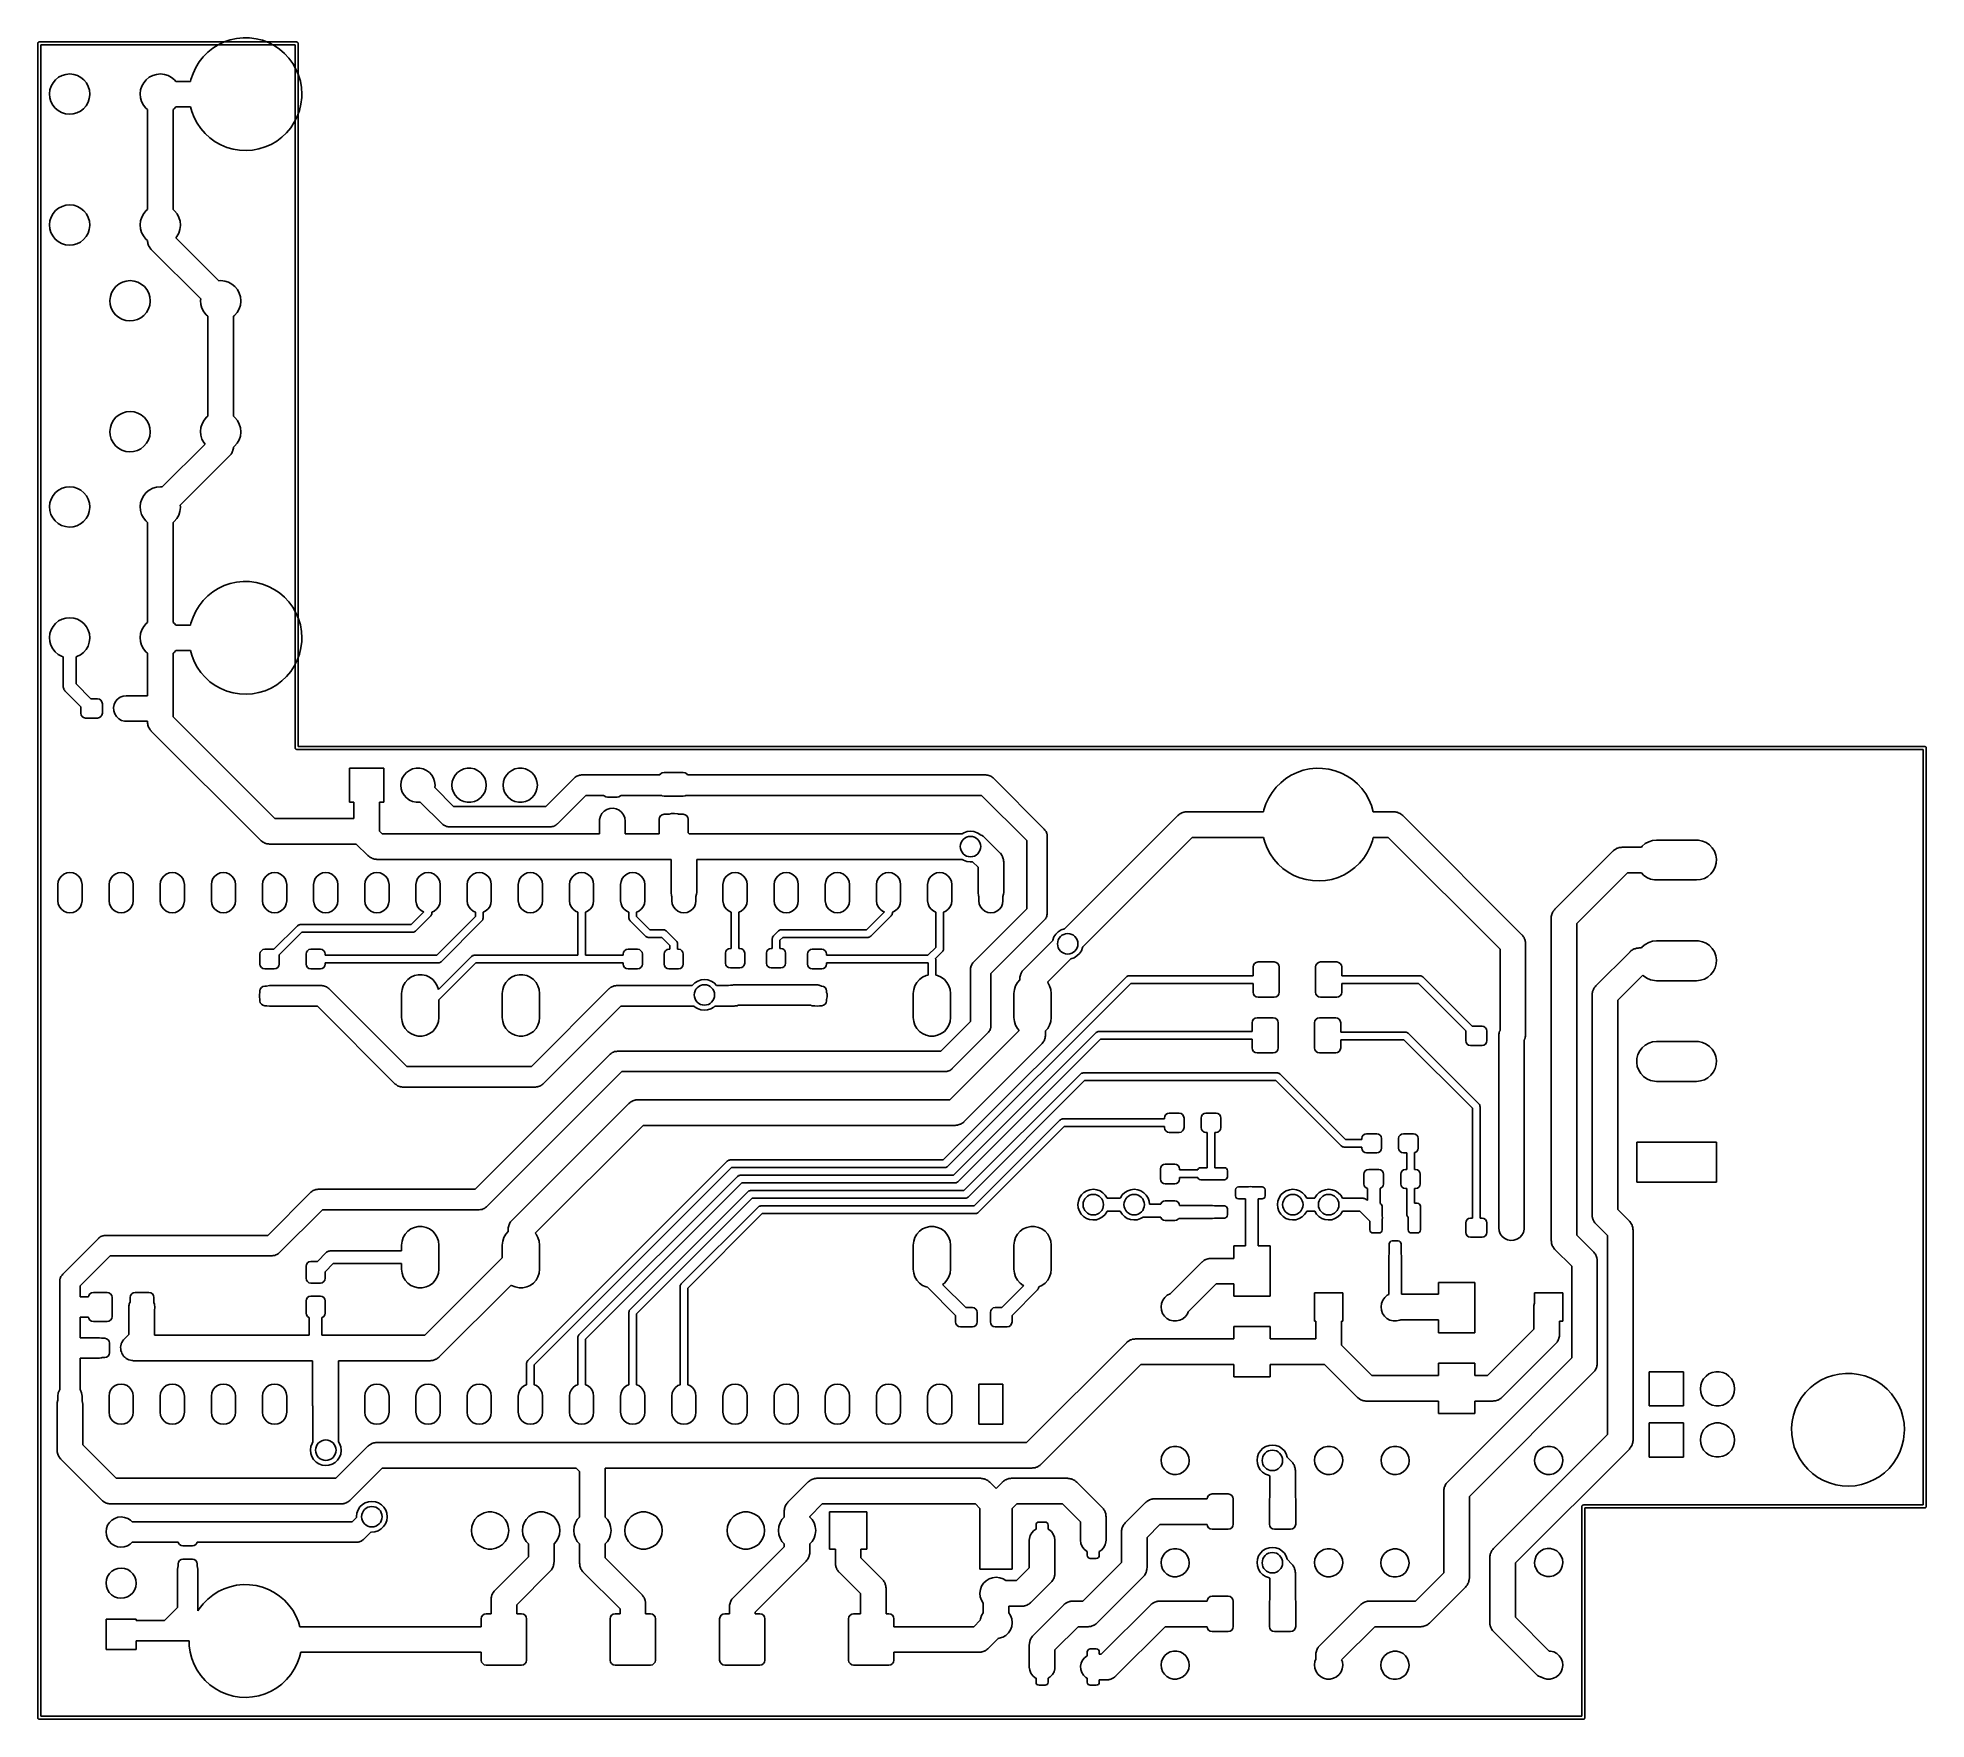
# Model space of a CAD drawing. Extents: x 1 to 4.69, y -4.28 to -0.99.
import ezdxf

# ---------------------------------------------------------------- set-up
doc = ezdxf.new("R2010")
doc.units = 0
doc.header["$MEASUREMENT"] = 0
doc.layers.add('BLACK', color=7, linetype='CONTINUOUS')

msp = doc.modelspace()

# ---------------------------------------------------------------- linework, layer by layer
at = {"layer": 'BLACK', "linetype": 'CONTINUOUS'}
for p, q in [((1.36135, -0.99694), (1.37336, -0.99282)), ((1.37336, -0.99282), (1.38576, -0.99012)), ((1.38576, -0.99012), (1.39838, -0.98886)), ((1.39838, -0.98886), (1.41107, -0.98906)), ((1.41107, -0.98906), (1.42366, -0.99072)), ((1.42366, -0.99072), (1.43597, -0.99381)), ((1.43597, -0.99381), (1.44784, -0.99829)), ((0.99705, -1), (0.99711, -0.99962)), ((0.99705, -4.273), (0.99705, -1)), ((0.99709, -0.99949), (0.99716, -0.99937)), ((0.99711, -0.99962), (0.99709, -0.99949)), ((0.99716, -0.99937), (0.99723, -0.99899)), ((0.99723, -0.99899), (0.99772, -0.9984)), ((0.99772, -0.9984), (0.9981, -0.99774)), ((0.9981, -0.99774), (0.99835, -0.99765)), ((0.99835, -0.99765), (0.99852, -0.99744)), ((0.99852, -0.99744), (0.99928, -0.99731)), ((0.99928, -0.99731), (1, -0.99705)), ((1, -0.99705), (1.503, -0.99705)), ((1.00295, -1.00295), (1.00295, -4.27005)), ((1.50005, -1.00295), (1.00295, -1.00295)), ((1.31248, -1.03609), (1.32031, -1.0261)), ((1.32031, -1.0261), (1.32924, -1.01708)), ((1.32924, -1.01708), (1.33914, -1.00914)), ((1.33914, -1.00914), (1.34989, -1.0024)), ((1.34989, -1.0024), (1.36135, -0.99694)), ((1.44784, -0.99829), (1.45911, -1.00412)), ((1.45911, -1.00412), (1.46965, -1.01119)), ((1.46965, -1.01119), (1.4793, -1.01944)), ((1.4793, -1.01944), (1.48794, -1.02873)), ((1.48794, -1.02873), (1.49545, -1.03896)), ((1.50005, -2.377), (1.50005, -1.00295)), ((1.503, -0.99705), (1.50338, -0.99711)), ((1.50338, -0.99711), (1.50351, -0.99709)), ((1.50351, -0.99709), (1.50363, -0.99716)), ((1.50363, -0.99716), (1.50401, -0.99723)), ((1.50401, -0.99723), (1.5046, -0.99772)), ((1.5046, -0.99772), (1.50526, -0.9981)), ((1.50526, -0.9981), (1.50535, -0.99835)), ((1.50535, -0.99835), (1.50556, -0.99852)), ((1.50556, -0.99852), (1.50569, -0.99928)), ((1.50569, -0.99928), (1.50595, -1)), ((1.50595, -1), (1.50595, -2.37405)), ((1.03187, -1.07092), (1.03786, -1.0661)), ((1.03786, -1.0661), (1.04467, -1.06254)), ((1.04467, -1.06254), (1.05204, -1.06037)), ((1.05204, -1.06037), (1.05969, -1.05968)), ((1.05969, -1.05968), (1.06733, -1.06048)), ((1.06733, -1.06048), (1.07467, -1.06275)), ((1.07467, -1.06275), (1.08143, -1.06641)), ((1.08143, -1.06641), (1.08735, -1.07131)), ((1.20904, -1.07092), (1.21503, -1.0661)), ((1.21503, -1.0661), (1.22183, -1.06254)), ((1.22183, -1.06254), (1.22921, -1.06037)), ((1.22921, -1.06037), (1.23686, -1.05968)), ((1.23686, -1.05968), (1.2445, -1.06048)), ((1.2445, -1.06048), (1.25184, -1.06275)), ((1.25184, -1.06275), (1.2586, -1.06641)), ((1.2586, -1.06641), (1.26452, -1.07131)), ((1.29652, -1.07047), (1.3005, -1.05842)), ((1.3005, -1.05842), (1.30585, -1.04691)), ((1.30585, -1.04691), (1.31248, -1.03609)), ((1.49545, -1.03896), (1.50174, -1.04999)), ((1.50174, -1.04999), (1.50672, -1.06166)), ((1.50672, -1.06166), (1.51032, -1.07383)), ((1.02005, -1.0985), (1.02091, -1.09086)), ((1.02069, -1.10615), (1.02005, -1.0985)), ((1.02281, -1.11354), (1.02069, -1.10615)), ((1.02091, -1.09086), (1.02323, -1.08354)), ((1.02323, -1.08354), (1.02693, -1.0768)), ((1.02693, -1.0768), (1.03187, -1.07092)), ((1.08735, -1.07131), (1.09221, -1.07726)), ((1.09221, -1.07726), (1.09582, -1.08404)), ((1.09582, -1.08404), (1.09804, -1.0914)), ((1.09877, -1.10015), (1.09781, -1.10777)), ((1.09804, -1.0914), (1.09879, -1.09905)), ((1.09879, -1.09905), (1.09877, -1.10015)), ((1.19722, -1.0985), (1.19807, -1.09086)), ((1.19786, -1.10615), (1.19722, -1.0985)), ((1.19998, -1.11354), (1.19786, -1.10615)), ((1.19807, -1.09086), (1.2004, -1.08354)), ((1.2004, -1.08354), (1.2041, -1.0768)), ((1.2041, -1.0768), (1.20904, -1.07092)), ((1.26452, -1.07131), (1.26675, -1.07405)), ((1.26675, -1.07405), (1.29578, -1.07405)), ((1.29578, -1.07405), (1.29652, -1.07047)), ((1.51032, -1.07383), (1.51251, -1.08633)), ((1.51302, -1.10592), (1.51149, -1.11852)), ((1.51251, -1.08633), (1.51324, -1.099)), ((1.51324, -1.099), (1.51302, -1.10592)), ((1.02632, -1.12037), (1.02281, -1.11354)), ((1.0311, -1.1264), (1.02632, -1.12037)), ((1.03695, -1.13138), (1.0311, -1.1264)), ((1.04366, -1.13512), (1.03695, -1.13138)), ((1.05096, -1.1375), (1.04366, -1.13512)), ((1.05859, -1.13841), (1.05096, -1.1375)), ((1.06625, -1.13782), (1.05859, -1.13841)), ((1.07365, -1.13575), (1.06625, -1.13782)), ((1.08051, -1.13229), (1.07365, -1.13575)), ((1.08657, -1.12756), (1.08051, -1.13229)), ((1.09159, -1.12174), (1.08657, -1.12756)), ((1.09538, -1.11506), (1.09159, -1.12174)), ((1.09781, -1.10777), (1.09538, -1.11506)), ((1.20349, -1.12037), (1.19998, -1.11354)), ((1.20826, -1.1264), (1.20349, -1.12037)), ((1.21158, -1.12922), (1.20826, -1.1264)), ((1.21158, -1.32478), (1.21158, -1.12922)), ((1.26373, -1.12756), (1.26158, -1.12924)), ((1.26158, -1.12924), (1.26158, -1.32478)), ((1.26676, -1.12405), (1.26373, -1.12756)), ((1.29579, -1.12405), (1.26676, -1.12405)), ((1.29816, -1.13306), (1.29579, -1.12405)), ((1.30277, -1.14489), (1.29816, -1.13306)), ((1.50417, -1.14278), (1.49847, -1.15412)), ((1.50853, -1.13086), (1.50417, -1.14278)), ((1.51149, -1.11852), (1.50853, -1.13086)), ((1.30871, -1.15611), (1.30277, -1.14489)), ((1.3159, -1.16656), (1.30871, -1.15611)), ((1.32424, -1.17613), (1.3159, -1.16656)), ((1.33363, -1.18467), (1.32424, -1.17613)), ((1.48336, -1.17446), (1.47415, -1.1832)), ((1.4915, -1.16473), (1.48336, -1.17446)), ((1.49847, -1.15412), (1.4915, -1.16473)), ((1.34393, -1.19208), (1.33363, -1.18467)), ((1.35502, -1.19825), (1.34393, -1.19208)), ((1.36675, -1.2031), (1.35502, -1.19825)), ((1.37895, -1.20658), (1.36675, -1.2031)), ((1.39148, -1.20863), (1.37895, -1.20658)), ((1.40415, -1.20923), (1.39148, -1.20863)), ((1.41682, -1.20837), (1.40415, -1.20923)), ((1.4293, -1.20605), (1.41682, -1.20837)), ((1.44143, -1.20232), (1.4293, -1.20605)), ((1.45305, -1.19722), (1.44143, -1.20232)), ((1.464, -1.19082), (1.45305, -1.19722)), ((1.47415, -1.1832), (1.464, -1.19082)), ((1.02693, -1.33271), (1.03187, -1.32682)), ((1.03187, -1.32682), (1.03786, -1.32201)), ((1.03786, -1.32201), (1.04467, -1.31845)), ((1.04467, -1.31845), (1.05204, -1.31628)), ((1.05204, -1.31628), (1.05969, -1.31558)), ((1.05969, -1.31558), (1.06733, -1.31639)), ((1.06733, -1.31639), (1.07467, -1.31866)), ((1.07467, -1.31866), (1.08143, -1.32231)), ((1.08143, -1.32231), (1.08735, -1.32721)), ((1.08735, -1.32721), (1.09221, -1.33317)), ((1.2041, -1.33271), (1.20904, -1.32682)), ((1.20904, -1.32682), (1.21158, -1.32478)), ((1.26158, -1.32478), (1.26452, -1.32721)), ((1.26452, -1.32721), (1.26937, -1.33317)), ((1.02005, -1.3544), (1.02091, -1.34677)), ((1.02069, -1.36206), (1.02005, -1.3544)), ((1.02281, -1.36945), (1.02069, -1.36206)), ((1.02091, -1.34677), (1.02323, -1.33944)), ((1.02323, -1.33944), (1.02693, -1.33271)), ((1.09221, -1.33317), (1.09582, -1.33995)), ((1.09781, -1.36368), (1.09538, -1.37097)), ((1.09582, -1.33995), (1.09804, -1.34731)), ((1.09877, -1.35605), (1.09781, -1.36368)), ((1.09804, -1.34731), (1.09879, -1.35495)), ((1.09879, -1.35495), (1.09877, -1.35605)), ((1.19722, -1.3544), (1.19807, -1.34677)), ((1.19786, -1.36206), (1.19722, -1.3544)), ((1.19998, -1.36945), (1.19786, -1.36206)), ((1.19807, -1.34677), (1.2004, -1.33944)), ((1.2004, -1.33944), (1.2041, -1.33271)), ((1.26937, -1.33317), (1.27298, -1.33995)), ((1.27497, -1.36368), (1.27255, -1.37097)), ((1.27298, -1.33995), (1.2752, -1.34731)), ((1.27594, -1.35605), (1.27497, -1.36368)), ((1.2752, -1.34731), (1.27595, -1.35495)), ((1.27595, -1.35495), (1.27594, -1.35605)), ((1.02632, -1.37628), (1.02281, -1.36945)), ((1.0311, -1.3823), (1.02632, -1.37628)), ((1.03695, -1.38728), (1.0311, -1.3823)), ((1.04366, -1.39103), (1.03695, -1.38728)), ((1.05096, -1.3934), (1.04366, -1.39103)), ((1.05859, -1.39431), (1.05096, -1.3934)), ((1.06625, -1.39372), (1.05859, -1.39431)), ((1.07365, -1.39166), (1.06625, -1.39372)), ((1.08051, -1.38819), (1.07365, -1.39166)), ((1.08657, -1.38346), (1.08051, -1.38819)), ((1.09159, -1.37765), (1.08657, -1.38346)), ((1.09538, -1.37097), (1.09159, -1.37765)), ((1.20349, -1.37628), (1.19998, -1.36945)), ((1.20826, -1.3823), (1.20349, -1.37628)), ((1.21159, -1.38514), (1.20826, -1.3823)), ((1.21183, -1.387), (1.21159, -1.38514)), ((1.21189, -1.38896), (1.21183, -1.387)), ((1.21222, -1.39009), (1.21189, -1.38896)), ((1.21237, -1.39126), (1.21222, -1.39009)), ((1.21309, -1.39309), (1.21237, -1.39126)), ((1.21364, -1.39498), (1.21309, -1.39309)), ((1.21424, -1.39599), (1.21364, -1.39498)), ((1.21467, -1.39709), (1.21424, -1.39599)), ((1.21583, -1.39868), (1.21467, -1.39709)), ((1.21683, -1.40037), (1.21583, -1.39868)), ((1.21813, -1.40184), (1.21683, -1.40037)), ((1.21836, -1.40216), (1.21813, -1.40184)), ((1.21854, -1.40231), (1.21836, -1.40216)), ((1.2189, -1.40272), (1.21854, -1.40231)), ((1.26875, -1.37765), (1.2668, -1.37991)), ((1.2668, -1.37991), (1.35093, -1.46404)), ((1.27255, -1.37097), (1.26875, -1.37765)), ((1.31557, -1.49939), (1.2189, -1.40272)), ((1.14493, -1.4808), (1.14987, -1.47492)), ((1.14987, -1.47492), (1.15586, -1.4701)), ((1.15586, -1.4701), (1.16267, -1.46654)), ((1.16267, -1.46654), (1.17004, -1.46437)), ((1.17004, -1.46437), (1.17769, -1.46368)), ((1.17769, -1.46368), (1.18533, -1.46448)), ((1.18533, -1.46448), (1.19267, -1.46675)), ((1.19267, -1.46675), (1.19943, -1.47041)), ((1.19943, -1.47041), (1.20535, -1.47531)), ((1.20535, -1.47531), (1.21021, -1.48126)), ((1.35093, -1.46404), (1.35486, -1.46368)), ((1.35486, -1.46368), (1.3625, -1.46448)), ((1.3625, -1.46448), (1.36984, -1.46675)), ((1.36984, -1.46675), (1.3766, -1.47041)), ((1.3766, -1.47041), (1.38252, -1.47531)), ((1.38252, -1.47531), (1.38737, -1.48126)), ((1.13805, -1.5025), (1.13891, -1.49486)), ((1.13869, -1.51015), (1.13805, -1.5025)), ((1.14081, -1.51754), (1.13869, -1.51015)), ((1.13891, -1.49486), (1.14123, -1.48754)), ((1.14123, -1.48754), (1.14493, -1.4808)), ((1.21021, -1.48126), (1.21382, -1.48804)), ((1.21581, -1.51177), (1.21338, -1.51906)), ((1.21382, -1.48804), (1.21604, -1.4954)), ((1.21677, -1.50415), (1.21581, -1.51177)), ((1.21604, -1.4954), (1.21679, -1.50305)), ((1.21679, -1.50305), (1.21677, -1.50415)), ((1.31522, -1.5025), (1.31557, -1.49939)), ((1.31586, -1.51015), (1.31522, -1.5025)), ((1.31798, -1.51754), (1.31586, -1.51015)), ((1.38737, -1.48126), (1.39098, -1.48804)), ((1.39297, -1.51177), (1.39055, -1.51906)), ((1.39098, -1.48804), (1.3932, -1.4954)), ((1.39394, -1.50415), (1.39297, -1.51177)), ((1.3932, -1.4954), (1.39395, -1.50305)), ((1.39395, -1.50305), (1.39394, -1.50415)), ((1.14432, -1.52437), (1.14081, -1.51754)), ((1.1491, -1.5304), (1.14432, -1.52437)), ((1.15495, -1.53538), (1.1491, -1.5304)), ((1.16166, -1.53912), (1.15495, -1.53538)), ((1.16896, -1.5415), (1.16166, -1.53912)), ((1.17659, -1.54241), (1.16896, -1.5415)), ((1.18425, -1.54182), (1.17659, -1.54241)), ((1.19165, -1.53975), (1.18425, -1.54182)), ((1.19851, -1.53629), (1.19165, -1.53975)), ((1.20457, -1.53156), (1.19851, -1.53629)), ((1.20959, -1.52574), (1.20457, -1.53156)), ((1.21338, -1.51906), (1.20959, -1.52574)), ((1.32149, -1.52437), (1.31798, -1.51754)), ((1.32626, -1.5304), (1.32149, -1.52437)), ((1.32958, -1.53322), (1.32626, -1.5304)), ((1.32958, -1.72878), (1.32958, -1.53322)), ((1.38173, -1.53156), (1.37958, -1.53324)), ((1.37958, -1.53324), (1.37958, -1.72878)), ((1.38675, -1.52574), (1.38173, -1.53156)), ((1.39055, -1.51906), (1.38675, -1.52574)), ((1.14493, -1.73671), (1.14987, -1.73082)), ((1.14987, -1.73082), (1.15586, -1.72601)), ((1.15586, -1.72601), (1.16267, -1.72245)), ((1.16267, -1.72245), (1.17004, -1.72028)), ((1.17004, -1.72028), (1.17769, -1.71958)), ((1.17769, -1.71958), (1.18533, -1.72039)), ((1.18533, -1.72039), (1.19267, -1.72266)), ((1.19267, -1.72266), (1.19943, -1.72631)), ((1.19943, -1.72631), (1.20535, -1.73121)), ((1.20535, -1.73121), (1.21021, -1.73717)), ((1.3221, -1.73671), (1.32704, -1.73082)), ((1.32704, -1.73082), (1.32958, -1.72878)), ((1.37958, -1.72878), (1.38252, -1.73121)), ((1.38252, -1.73121), (1.38737, -1.73717)), ((1.13805, -1.7584), (1.13891, -1.75077)), ((1.13869, -1.76606), (1.13805, -1.7584)), ((1.14081, -1.77345), (1.13869, -1.76606)), ((1.13891, -1.75077), (1.14123, -1.74344)), ((1.14123, -1.74344), (1.14493, -1.73671)), ((1.21021, -1.73717), (1.21382, -1.74395)), ((1.21581, -1.76768), (1.21338, -1.77497)), ((1.21382, -1.74395), (1.21604, -1.75131)), ((1.21677, -1.76005), (1.21581, -1.76768)), ((1.21604, -1.75131), (1.21679, -1.75895)), ((1.21679, -1.75895), (1.21677, -1.76005)), ((1.31522, -1.7584), (1.31607, -1.75077)), ((1.31586, -1.76606), (1.31522, -1.7584)), ((1.31798, -1.77345), (1.31586, -1.76606)), ((1.31607, -1.75077), (1.3184, -1.74344)), ((1.3184, -1.74344), (1.3221, -1.73671)), ((1.38737, -1.73717), (1.39098, -1.74395)), ((1.39297, -1.76768), (1.39055, -1.77497)), ((1.39098, -1.74395), (1.3932, -1.75131)), ((1.39394, -1.76005), (1.39297, -1.76768)), ((1.3932, -1.75131), (1.39395, -1.75895)), ((1.39395, -1.75895), (1.39394, -1.76005)), ((1.14432, -1.78028), (1.14081, -1.77345)), ((1.1491, -1.7863), (1.14432, -1.78028)), ((1.15495, -1.79128), (1.1491, -1.7863)), ((1.16166, -1.79503), (1.15495, -1.79128)), ((1.16896, -1.7974), (1.16166, -1.79503)), ((1.17659, -1.79831), (1.16896, -1.7974)), ((1.18425, -1.79772), (1.17659, -1.79831)), ((1.19165, -1.79566), (1.18425, -1.79772)), ((1.19851, -1.79219), (1.19165, -1.79566)), ((1.20457, -1.78746), (1.19851, -1.79219)), ((1.20959, -1.78165), (1.20457, -1.78746)), ((1.21338, -1.77497), (1.20959, -1.78165)), ((1.24024, -1.86703), (1.32392, -1.78335)), ((1.37226, -1.80572), (1.27559, -1.90239)), ((1.32149, -1.78028), (1.31798, -1.77345)), ((1.32392, -1.78335), (1.32149, -1.78028)), ((1.37346, -1.80417), (1.37226, -1.80572)), ((1.37481, -1.80274), (1.37346, -1.80417)), ((1.37538, -1.80171), (1.37481, -1.80274)), ((1.3761, -1.80077), (1.37538, -1.80171)), ((1.37688, -1.79897), (1.3761, -1.80077)), ((1.37783, -1.79725), (1.37688, -1.79897)), ((1.37812, -1.79611), (1.37783, -1.79725)), ((1.37859, -1.79502), (1.37812, -1.79611)), ((1.3789, -1.79308), (1.37859, -1.79502)), ((1.37939, -1.79118), (1.3789, -1.79308)), ((1.37951, -1.78922), (1.37939, -1.79118)), ((1.38173, -1.78746), (1.37951, -1.7892)), ((1.37951, -1.7892), (1.37951, -1.78922)), ((1.38675, -1.78165), (1.38173, -1.78746)), ((1.39055, -1.77497), (1.38675, -1.78165)), ((1.02693, -1.8838), (1.03187, -1.87792)), ((1.03187, -1.87792), (1.03786, -1.8731)), ((1.03786, -1.8731), (1.04467, -1.86954)), ((1.04467, -1.86954), (1.05204, -1.86737)), ((1.05204, -1.86737), (1.05969, -1.86668)), ((1.05969, -1.86668), (1.06733, -1.86748)), ((1.06733, -1.86748), (1.07467, -1.86975)), ((1.07467, -1.86975), (1.08143, -1.87341)), ((1.08143, -1.87341), (1.08735, -1.87831)), ((1.08735, -1.87831), (1.09221, -1.88426)), ((1.2041, -1.8838), (1.20904, -1.87792)), ((1.20904, -1.87792), (1.21503, -1.8731)), ((1.21503, -1.8731), (1.22183, -1.86954)), ((1.22183, -1.86954), (1.22921, -1.86737)), ((1.22921, -1.86737), (1.23686, -1.86668)), ((1.23686, -1.86668), (1.24024, -1.86703)), ((1.02005, -1.9055), (1.02091, -1.89786)), ((1.02069, -1.91315), (1.02005, -1.9055)), ((1.02281, -1.92054), (1.02069, -1.91315)), ((1.02091, -1.89786), (1.02323, -1.89054)), ((1.02323, -1.89054), (1.02693, -1.8838)), ((1.09221, -1.88426), (1.09582, -1.89104)), ((1.09781, -1.91477), (1.09538, -1.92206)), ((1.09582, -1.89104), (1.09804, -1.8984)), ((1.09877, -1.90715), (1.09781, -1.91477)), ((1.09804, -1.8984), (1.09879, -1.90605)), ((1.09879, -1.90605), (1.09877, -1.90715)), ((1.19722, -1.9055), (1.19807, -1.89786)), ((1.19786, -1.91315), (1.19722, -1.9055)), ((1.19998, -1.92054), (1.19786, -1.91315)), ((1.19807, -1.89786), (1.2004, -1.89054)), ((1.2004, -1.89054), (1.2041, -1.8838)), ((1.27497, -1.91477), (1.27255, -1.92206)), ((1.27594, -1.90715), (1.27497, -1.91477)), ((1.27559, -1.90239), (1.27595, -1.90605)), ((1.27595, -1.90605), (1.27594, -1.90715)), ((1.02632, -1.92737), (1.02281, -1.92054)), ((1.0311, -1.9334), (1.02632, -1.92737)), ((1.03695, -1.93838), (1.0311, -1.9334)), ((1.04366, -1.94212), (1.03695, -1.93838)), ((1.05096, -1.9445), (1.04366, -1.94212)), ((1.05859, -1.94541), (1.05096, -1.9445)), ((1.06625, -1.94482), (1.05859, -1.94541)), ((1.07365, -1.94275), (1.06625, -1.94482)), ((1.08051, -1.93929), (1.07365, -1.94275)), ((1.08657, -1.93456), (1.08051, -1.93929)), ((1.09159, -1.92874), (1.08657, -1.93456)), ((1.09538, -1.92206), (1.09159, -1.92874)), ((1.20349, -1.92737), (1.19998, -1.92054)), ((1.20826, -1.9334), (1.20349, -1.92737)), ((1.21158, -1.93622), (1.20826, -1.9334)), ((1.21158, -2.13178), (1.21158, -1.93622)), ((1.26373, -1.93456), (1.26158, -1.93624)), ((1.26158, -1.93624), (1.26158, -2.13178)), ((1.26875, -1.92874), (1.26373, -1.93456)), ((1.27255, -1.92206), (1.26875, -1.92874)), ((1.33914, -2.07214), (1.34989, -2.0654)), ((1.34989, -2.0654), (1.36135, -2.05994)), ((1.36135, -2.05994), (1.37336, -2.05582)), ((1.37336, -2.05582), (1.38576, -2.05312)), ((1.38576, -2.05312), (1.39838, -2.05186)), ((1.39838, -2.05186), (1.41107, -2.05206)), ((1.41107, -2.05206), (1.42366, -2.05372)), ((1.42366, -2.05372), (1.43597, -2.05681)), ((1.43597, -2.05681), (1.44784, -2.06129)), ((1.44784, -2.06129), (1.45911, -2.06712)), ((1.30585, -2.10991), (1.31248, -2.09909)), ((1.31248, -2.09909), (1.32031, -2.0891)), ((1.32031, -2.0891), (1.32924, -2.08008)), ((1.32924, -2.08008), (1.33914, -2.07214)), ((1.45911, -2.06712), (1.46965, -2.07419)), ((1.46965, -2.07419), (1.4793, -2.08244)), ((1.4793, -2.08244), (1.48794, -2.09173)), ((1.48794, -2.09173), (1.49545, -2.10196)), ((1.49545, -2.10196), (1.50174, -2.11299)), ((1.02323, -2.14644), (1.02693, -2.13971)), ((1.02693, -2.13971), (1.03187, -2.13382)), ((1.03187, -2.13382), (1.03786, -2.12901)), ((1.03786, -2.12901), (1.04467, -2.12545)), ((1.04467, -2.12545), (1.05204, -2.12328)), ((1.05204, -2.12328), (1.05969, -2.12258)), ((1.05969, -2.12258), (1.06733, -2.12339)), ((1.06733, -2.12339), (1.07467, -2.12566)), ((1.07467, -2.12566), (1.08143, -2.12931)), ((1.08143, -2.12931), (1.08735, -2.13421)), ((1.08735, -2.13421), (1.09221, -2.14017)), ((1.09221, -2.14017), (1.09582, -2.14695)), ((1.2004, -2.14644), (1.2041, -2.13971)), ((1.2041, -2.13971), (1.20904, -2.13382)), ((1.20904, -2.13382), (1.21158, -2.13178)), ((1.26158, -2.13178), (1.26452, -2.13421)), ((1.26452, -2.13421), (1.26675, -2.13695)), ((1.26675, -2.13695), (1.2958, -2.13695)), ((1.2958, -2.13695), (1.29652, -2.13347)), ((1.29652, -2.13347), (1.3005, -2.12142)), ((1.3005, -2.12142), (1.30585, -2.10991)), ((1.50174, -2.11299), (1.50672, -2.12466)), ((1.50672, -2.12466), (1.51032, -2.13683)), ((1.51032, -2.13683), (1.51251, -2.14933)), ((1.02005, -2.1614), (1.02091, -2.15377)), ((1.02069, -2.16906), (1.02005, -2.1614)), ((1.02281, -2.17645), (1.02069, -2.16906)), ((1.02091, -2.15377), (1.02323, -2.14644)), ((1.02632, -2.18328), (1.02281, -2.17645)), ((1.09781, -2.17068), (1.09538, -2.17797)), ((1.09582, -2.14695), (1.09804, -2.15431)), ((1.09877, -2.16305), (1.09781, -2.17068)), ((1.09804, -2.15431), (1.09879, -2.16195)), ((1.09879, -2.16195), (1.09877, -2.16305)), ((1.19722, -2.1614), (1.19807, -2.15377)), ((1.19786, -2.16906), (1.19722, -2.1614)), ((1.19998, -2.17645), (1.19786, -2.16906)), ((1.19807, -2.15377), (1.2004, -2.14644)), ((1.20349, -2.18328), (1.19998, -2.17645)), ((1.51302, -2.16892), (1.51149, -2.18152)), ((1.51251, -2.14933), (1.51324, -2.162)), ((1.51324, -2.162), (1.51302, -2.16892)), ((1.0311, -2.1893), (1.02632, -2.18328)), ((1.03695, -2.19428), (1.0311, -2.1893)), ((1.04366, -2.19803), (1.03695, -2.19428)), ((1.04692, -2.19909), (1.04366, -2.19803)), ((1.04692, -2.25733), (1.04692, -2.19909)), ((1.07365, -2.19866), (1.07192, -2.19914)), ((1.07192, -2.19914), (1.07192, -2.25215)), ((1.08051, -2.19519), (1.07365, -2.19866)), ((1.08657, -2.19046), (1.08051, -2.19519)), ((1.09159, -2.18465), (1.08657, -2.19046)), ((1.09538, -2.17797), (1.09159, -2.18465)), ((1.20826, -2.1893), (1.20349, -2.18328)), ((1.21158, -2.19213), (1.20826, -2.1893)), ((1.21158, -2.275), (1.21158, -2.19213)), ((1.26373, -2.19046), (1.26158, -2.19214)), ((1.26158, -2.19214), (1.26158, -2.31623)), ((1.26676, -2.18695), (1.26373, -2.19046)), ((1.29577, -2.18695), (1.26676, -2.18695)), ((1.29816, -2.19606), (1.29577, -2.18695)), ((1.30277, -2.20789), (1.29816, -2.19606)), ((1.30871, -2.21911), (1.30277, -2.20789)), ((1.50417, -2.20578), (1.49847, -2.21712)), ((1.50853, -2.19386), (1.50417, -2.20578)), ((1.51149, -2.18152), (1.50853, -2.19386)), ((1.3159, -2.22956), (1.30871, -2.21911)), ((1.32424, -2.23913), (1.3159, -2.22956)), ((1.33363, -2.24767), (1.32424, -2.23913)), ((1.34393, -2.25508), (1.33363, -2.24767)), ((1.47415, -2.2462), (1.464, -2.25382)), ((1.48336, -2.23746), (1.47415, -2.2462)), ((1.4915, -2.22773), (1.48336, -2.23746)), ((1.49847, -2.21712), (1.4915, -2.22773)), ((1.04701, -2.25787), (1.04692, -2.25733)), ((1.04696, -2.25842), (1.04701, -2.25787)), ((1.04739, -2.26), (1.04696, -2.25842)), ((1.04767, -2.26161), (1.04739, -2.26)), ((1.04795, -2.26208), (1.04767, -2.26161)), ((1.04809, -2.26261), (1.04795, -2.26208)), ((1.04903, -2.26395), (1.04809, -2.26261)), ((1.04984, -2.26537), (1.04903, -2.26395)), ((1.05026, -2.26572), (1.04984, -2.26537)), ((1.05058, -2.26617), (1.05026, -2.26572)), ((1.08093, -2.29652), (1.05058, -2.26617)), ((1.07192, -2.25215), (1.10106, -2.2813)), ((1.10106, -2.2813), (1.1139, -2.2813)), ((1.1139, -2.2813), (1.11748, -2.28201)), ((1.11748, -2.28201), (1.12051, -2.28404)), ((1.12051, -2.28404), (1.12254, -2.28707)), ((1.12254, -2.28707), (1.12325, -2.29065)), ((1.14622, -2.29227), (1.14889, -2.2866)), ((1.14889, -2.2866), (1.15289, -2.28178)), ((1.15289, -2.28178), (1.15796, -2.27809)), ((1.15796, -2.27809), (1.16378, -2.27579)), ((1.16378, -2.27579), (1.17, -2.275)), ((1.17, -2.275), (1.21158, -2.275)), ((1.35502, -2.26125), (1.34393, -2.25508)), ((1.36675, -2.2661), (1.35502, -2.26125)), ((1.37895, -2.26958), (1.36675, -2.2661)), ((1.39148, -2.27163), (1.37895, -2.26958)), ((1.40415, -2.27223), (1.39148, -2.27163)), ((1.41682, -2.27137), (1.40415, -2.27223)), ((1.4293, -2.26905), (1.41682, -2.27137)), ((1.44143, -2.26532), (1.4293, -2.26905)), ((1.45305, -2.26022), (1.44143, -2.26532)), ((1.464, -2.25382), (1.45305, -2.26022)), ((1.08093, -2.30935), (1.08093, -2.29652)), ((1.08164, -2.31293), (1.08093, -2.30935)), ((1.08366, -2.31596), (1.08164, -2.31293)), ((1.0867, -2.31799), (1.08366, -2.31596)), ((1.09028, -2.3187), (1.0867, -2.31799)), ((1.1139, -2.3187), (1.09028, -2.3187)), ((1.11748, -2.31799), (1.1139, -2.3187)), ((1.12051, -2.31596), (1.11748, -2.31799)), ((1.12254, -2.31293), (1.12051, -2.31596)), ((1.12325, -2.30935), (1.12254, -2.31293)), ((1.12325, -2.29065), (1.12325, -2.30935)), ((1.14505, -2.29843), (1.14622, -2.29227)), ((1.14544, -2.30468), (1.14505, -2.29843)), ((1.14738, -2.31064), (1.14544, -2.30468)), ((1.15074, -2.31594), (1.14738, -2.31064)), ((1.15531, -2.32023), (1.15074, -2.31594)), ((1.1608, -2.32324), (1.15531, -2.32023)), ((1.16687, -2.3248), (1.1608, -2.32324)), ((1.17, -2.325), (1.16687, -2.3248)), ((1.21158, -2.325), (1.17, -2.325)), ((1.21158, -2.32658), (1.21158, -2.325)), ((1.26158, -2.31623), (1.46036, -2.515)), ((1.21183, -2.32853), (1.21158, -2.32658)), ((1.21189, -2.33049), (1.21183, -2.32853)), ((1.21222, -2.33163), (1.21189, -2.33049)), ((1.21237, -2.3328), (1.21222, -2.33163)), ((1.21309, -2.33463), (1.21237, -2.3328)), ((1.21364, -2.33651), (1.21309, -2.33463)), ((1.21424, -2.33753), (1.21364, -2.33651)), ((1.21467, -2.33863), (1.21424, -2.33753)), ((1.21583, -2.34022), (1.21467, -2.33863)), ((1.21683, -2.34191), (1.21583, -2.34022)), ((1.21813, -2.34338), (1.21683, -2.34191)), ((1.21836, -2.3437), (1.21813, -2.34338)), ((1.21854, -2.34385), (1.21836, -2.3437)), ((1.2189, -2.34426), (1.21854, -2.34385)), ((1.43232, -2.55768), (1.2189, -2.34426)), ((1.50031, -2.37772), (1.50005, -2.377)), ((1.50044, -2.37848), (1.50031, -2.37772)), ((1.50065, -2.37865), (1.50044, -2.37848)), ((1.50074, -2.3789), (1.50065, -2.37865)), ((1.5014, -2.37928), (1.50074, -2.3789)), ((1.50199, -2.37977), (1.5014, -2.37928)), ((1.50237, -2.37984), (1.50199, -2.37977)), ((1.50249, -2.37991), (1.50237, -2.37984)), ((1.50262, -2.37989), (1.50249, -2.37991)), ((1.503, -2.37995), (1.50262, -2.37989)), ((4.68205, -2.37995), (1.503, -2.37995)), ((1.50595, -2.37405), (4.685, -2.37405)), ((4.68205, -3.85705), (4.68205, -2.37995)), ((4.685, -2.37405), (4.68538, -2.37411)), ((4.68538, -2.37411), (4.68551, -2.37409)), ((4.68551, -2.37409), (4.68563, -2.37416)), ((4.68563, -2.37416), (4.68601, -2.37423)), ((4.68601, -2.37423), (4.6866, -2.37472)), ((4.6866, -2.37472), (4.68726, -2.3751)), ((4.68726, -2.3751), (4.68735, -2.37535)), ((4.68735, -2.37535), (4.68756, -2.37552)), ((4.68756, -2.37552), (4.68769, -2.37628)), ((4.68769, -2.37628), (4.68795, -2.377)), ((4.68795, -2.377), (4.68795, -3.86)), ((1.60654, -2.48346), (1.60654, -2.41654)), ((1.60654, -2.41654), (1.67346, -2.41654)), ((1.67346, -2.41654), (1.67346, -2.48346)), ((1.70943, -2.43639), (1.71293, -2.43033)), ((1.71293, -2.43033), (1.71761, -2.42513)), ((1.71761, -2.42513), (1.72327, -2.42102)), ((1.72327, -2.42102), (1.72966, -2.41817)), ((1.72966, -2.41817), (1.7365, -2.41672)), ((1.7365, -2.41672), (1.7435, -2.41672)), ((1.7435, -2.41672), (1.75034, -2.41817)), ((1.75034, -2.41817), (1.75673, -2.42102)), ((1.75673, -2.42102), (1.76239, -2.42513)), ((1.76239, -2.42513), (1.76707, -2.43033)), ((1.76707, -2.43033), (1.77057, -2.43639)), ((1.80943, -2.43639), (1.81293, -2.43033)), ((1.81293, -2.43033), (1.81761, -2.42513)), ((1.81761, -2.42513), (1.82327, -2.42102)), ((1.82327, -2.42102), (1.82966, -2.41817)), ((1.82966, -2.41817), (1.8365, -2.41672)), ((1.8365, -2.41672), (1.8435, -2.41672)), ((1.8435, -2.41672), (1.85034, -2.41817)), ((1.85034, -2.41817), (1.85673, -2.42102)), ((1.85673, -2.42102), (1.86239, -2.42513)), ((1.86239, -2.42513), (1.86707, -2.43033)), ((1.86707, -2.43033), (1.87057, -2.43639)), ((1.90943, -2.43639), (1.91293, -2.43033)), ((1.91293, -2.43033), (1.91761, -2.42513)), ((1.91761, -2.42513), (1.92327, -2.42102)), ((1.92327, -2.42102), (1.92966, -2.41817)), ((1.92966, -2.41817), (1.9365, -2.41672)), ((1.9365, -2.41672), (1.9435, -2.41672)), ((1.9435, -2.41672), (1.95034, -2.41817)), ((1.95034, -2.41817), (1.95673, -2.42102)), ((1.95673, -2.42102), (1.96239, -2.42513)), ((1.96239, -2.42513), (1.96707, -2.43033)), ((1.96707, -2.43033), (1.97057, -2.43639)), ((1.99025, -2.49146), (2.04586, -2.43586)), ((2.04586, -2.43586), (2.04603, -2.43569)), ((2.04603, -2.43569), (2.04768, -2.43448)), ((2.04768, -2.43448), (2.04922, -2.43315)), ((2.04922, -2.43315), (2.04996, -2.43282)), ((2.04996, -2.43282), (2.05061, -2.43234)), ((2.05061, -2.43234), (2.05253, -2.43165)), ((2.05253, -2.43165), (2.05439, -2.4308)), ((2.05439, -2.4308), (2.05519, -2.43069)), ((2.05519, -2.43069), (2.05594, -2.43042)), ((2.05594, -2.43042), (2.05798, -2.43029)), ((2.05798, -2.43029), (2.06, -2.43)), ((2.06, -2.43), (2.21304, -2.43)), ((2.21304, -2.43), (2.21434, -2.42806)), ((2.21434, -2.42806), (2.21753, -2.42593)), ((2.21753, -2.42593), (2.2213, -2.42518)), ((2.2213, -2.42518), (2.2587, -2.42518)), ((2.2587, -2.42518), (2.26247, -2.42593)), ((2.26247, -2.42593), (2.26566, -2.42806)), ((2.26566, -2.42806), (2.26696, -2.43)), ((2.26696, -2.43), (2.85, -2.43)), ((2.85, -2.43), (2.85024, -2.43)), ((2.85024, -2.43), (2.85226, -2.43032)), ((2.85226, -2.43032), (2.85429, -2.43047)), ((2.85429, -2.43047), (2.85505, -2.43075)), ((2.85505, -2.43075), (2.85585, -2.43087)), ((2.85585, -2.43087), (2.85769, -2.43174)), ((2.85769, -2.43174), (2.8596, -2.43246)), ((2.8596, -2.43246), (2.86025, -2.43294)), ((2.86025, -2.43294), (2.86098, -2.43328)), ((2.86098, -2.43328), (2.86251, -2.43463)), ((2.86251, -2.43463), (2.86414, -2.43586)), ((2.86414, -2.43586), (2.96414, -2.53586)), ((3.43614, -2.43714), (3.44689, -2.4304)), ((3.44689, -2.4304), (3.45835, -2.42494)), ((3.45835, -2.42494), (3.47036, -2.42082)), ((3.47036, -2.42082), (3.48276, -2.41812)), ((3.48276, -2.41812), (3.49538, -2.41686)), ((3.49538, -2.41686), (3.50807, -2.41706)), ((3.50807, -2.41706), (3.52066, -2.41872)), ((3.52066, -2.41872), (3.53297, -2.42181)), ((3.53297, -2.42181), (3.54484, -2.42629)), ((3.54484, -2.42629), (3.55611, -2.43212)), ((3.55611, -2.43212), (3.56665, -2.43919)), ((1.70654, -2.45), (1.70727, -2.44304)), ((1.70727, -2.45696), (1.70654, -2.45)), ((1.70727, -2.44304), (1.70943, -2.43639)), ((1.70943, -2.46361), (1.70727, -2.45696)), ((1.71293, -2.46967), (1.70943, -2.46361)), ((1.71761, -2.47487), (1.71293, -2.46967)), ((1.77057, -2.43639), (1.77273, -2.44304)), ((1.77273, -2.44304), (1.77346, -2.45)), ((1.77346, -2.45), (1.77297, -2.45469)), ((1.77297, -2.45469), (1.80975, -2.49146)), ((1.80654, -2.45), (1.80727, -2.44304)), ((1.80727, -2.45696), (1.80654, -2.45)), ((1.80727, -2.44304), (1.80943, -2.43639)), ((1.80943, -2.46361), (1.80727, -2.45696)), ((1.81293, -2.46967), (1.80943, -2.46361)), ((1.81761, -2.47487), (1.81293, -2.46967)), ((1.86707, -2.46967), (1.86239, -2.47487)), ((1.87057, -2.46361), (1.86707, -2.46967)), ((1.87057, -2.43639), (1.87273, -2.44304)), ((1.87273, -2.45696), (1.87057, -2.46361)), ((1.87273, -2.44304), (1.87346, -2.45)), ((1.87346, -2.45), (1.87273, -2.45696)), ((1.90654, -2.45), (1.90727, -2.44304)), ((1.90727, -2.45696), (1.90654, -2.45)), ((1.90727, -2.44304), (1.90943, -2.43639)), ((1.90943, -2.46361), (1.90727, -2.45696)), ((1.91293, -2.46967), (1.90943, -2.46361)), ((1.91761, -2.47487), (1.91293, -2.46967)), ((1.96707, -2.46967), (1.96239, -2.47487)), ((1.97057, -2.46361), (1.96707, -2.46967)), ((1.97057, -2.43639), (1.97273, -2.44304)), ((1.97273, -2.45696), (1.97057, -2.46361)), ((1.97273, -2.44304), (1.97346, -2.45)), ((1.97346, -2.45), (1.97273, -2.45696)), ((2.06828, -2.47), (2.01268, -2.52561)), ((2.1037, -2.47), (2.06828, -2.47)), ((2.10404, -2.47051), (2.1037, -2.47)), ((2.10707, -2.47254), (2.10404, -2.47051)), ((2.11065, -2.47325), (2.10707, -2.47254)), ((2.13293, -2.47254), (2.12935, -2.47325)), ((2.13596, -2.47051), (2.13293, -2.47254)), ((2.1363, -2.47), (2.13596, -2.47051)), ((2.2165, -2.47), (2.1363, -2.47)), ((2.21753, -2.47069), (2.2165, -2.47)), ((2.2213, -2.47144), (2.21753, -2.47069)), ((2.2587, -2.47144), (2.2213, -2.47144)), ((2.26247, -2.47069), (2.2587, -2.47144)), ((2.2635, -2.47), (2.26247, -2.47069)), ((2.84172, -2.47), (2.2635, -2.47)), ((2.93, -2.55828), (2.84172, -2.47)), ((3.40285, -2.47491), (3.40948, -2.46409)), ((3.40948, -2.46409), (3.41731, -2.4541)), ((3.41731, -2.4541), (3.42624, -2.44508)), ((3.42624, -2.44508), (3.43614, -2.43714)), ((3.56665, -2.43919), (3.5763, -2.44744)), ((3.5763, -2.44744), (3.58494, -2.45673)), ((3.58494, -2.45673), (3.59245, -2.46696)), ((3.59245, -2.46696), (3.59874, -2.47799)), ((1.615, -2.48346), (1.60654, -2.48346)), ((1.615, -2.515), (1.615, -2.48346)), ((1.67346, -2.48346), (1.665, -2.48346)), ((1.665, -2.48346), (1.665, -2.53964)), ((1.72327, -2.47898), (1.71761, -2.47487)), ((1.72966, -2.48183), (1.72327, -2.47898)), ((1.7365, -2.48328), (1.72966, -2.48183)), ((1.7435, -2.48328), (1.7365, -2.48328)), ((1.74473, -2.48302), (1.7435, -2.48328)), ((1.78732, -2.52561), (1.74473, -2.48302)), ((1.80975, -2.49146), (1.99025, -2.49146)), ((1.82327, -2.47898), (1.81761, -2.47487)), ((1.82966, -2.48183), (1.82327, -2.47898)), ((1.8365, -2.48328), (1.82966, -2.48183)), ((1.8435, -2.48328), (1.8365, -2.48328)), ((1.85034, -2.48183), (1.8435, -2.48328)), ((1.85673, -2.47898), (1.85034, -2.48183)), ((1.86239, -2.47487), (1.85673, -2.47898)), ((1.92327, -2.47898), (1.91761, -2.47487)), ((1.92966, -2.48183), (1.92327, -2.47898)), ((1.9365, -2.48328), (1.92966, -2.48183)), ((1.9435, -2.48328), (1.9365, -2.48328)), ((1.95034, -2.48183), (1.9435, -2.48328)), ((1.95673, -2.47898), (1.95034, -2.48183)), ((1.96239, -2.47487), (1.95673, -2.47898)), ((2.09676, -2.5108), (2.09977, -2.50531)), ((2.09977, -2.50531), (2.10406, -2.50074)), ((2.10406, -2.50074), (2.10936, -2.49738)), ((2.10936, -2.49738), (2.11532, -2.49544)), ((2.12935, -2.47325), (2.11065, -2.47325)), ((2.11532, -2.49544), (2.12157, -2.49505)), ((2.12157, -2.49505), (2.12773, -2.49622)), ((2.12773, -2.49622), (2.1334, -2.49889)), ((2.1334, -2.49889), (2.13822, -2.50289)), ((2.13822, -2.50289), (2.14191, -2.50796)), ((2.14191, -2.50796), (2.14421, -2.51378)), ((2.21221, -2.51295), (2.21434, -2.50975)), ((2.21434, -2.50975), (2.21753, -2.50762)), ((2.21753, -2.50762), (2.2213, -2.50687)), ((2.2213, -2.50687), (2.23092, -2.50687)), ((2.23092, -2.50687), (2.23532, -2.50544)), ((2.23532, -2.50544), (2.24157, -2.50505)), ((2.24157, -2.50505), (2.24773, -2.50622)), ((2.24773, -2.50622), (2.2491, -2.50687)), ((2.2491, -2.50687), (2.2587, -2.50687)), ((2.2587, -2.50687), (2.26247, -2.50762)), ((2.26247, -2.50762), (2.26566, -2.50975)), ((2.26566, -2.50975), (2.26779, -2.51295)), ((3.00399, -2.73065), (3.22532, -2.50932)), ((3.22532, -2.50932), (3.22574, -2.50896)), ((3.22574, -2.50896), (3.22589, -2.50878)), ((3.22589, -2.50878), (3.2262, -2.50854)), ((3.2262, -2.50854), (3.22768, -2.50725)), ((3.22768, -2.50725), (3.22937, -2.50625)), ((3.22937, -2.50625), (3.23096, -2.50509)), ((3.23096, -2.50509), (3.23205, -2.50466)), ((3.23205, -2.50466), (3.23307, -2.50406)), ((3.23307, -2.50406), (3.23496, -2.50351)), ((3.23496, -2.50351), (3.23678, -2.50279)), ((3.23678, -2.50279), (3.23795, -2.50264)), ((3.23795, -2.50264), (3.23909, -2.50231)), ((3.23909, -2.50231), (3.24105, -2.50225)), ((3.24105, -2.50225), (3.243, -2.502)), ((3.243, -2.502), (3.39279, -2.502)), ((3.39279, -2.502), (3.39352, -2.49847)), ((3.39352, -2.49847), (3.3975, -2.48642)), ((3.3975, -2.48642), (3.40285, -2.47491)), ((3.59874, -2.47799), (3.60372, -2.48966)), ((3.60372, -2.48966), (3.60732, -2.50183)), ((3.60732, -2.50183), (3.60735, -2.502)), ((3.60735, -2.502), (3.647, -2.502)), ((3.647, -2.502), (3.64755, -2.50203)), ((3.64755, -2.50203), (3.64779, -2.50201)), ((3.64779, -2.50201), (3.64817, -2.50207)), ((3.64817, -2.50207), (3.65013, -2.5022)), ((3.65013, -2.5022), (3.65204, -2.50269)), ((3.65204, -2.50269), (3.65397, -2.50299)), ((3.65397, -2.50299), (3.65506, -2.50346)), ((3.65506, -2.50346), (3.6562, -2.50376)), ((3.6562, -2.50376), (3.65792, -2.5047)), ((3.65792, -2.5047), (3.65973, -2.50548)), ((3.65973, -2.50548), (3.66066, -2.50621)), ((3.66066, -2.50621), (3.66169, -2.50677)), ((3.66169, -2.50677), (3.66313, -2.50812)), ((3.66313, -2.50812), (3.66468, -2.50932)), ((3.66468, -2.50932), (3.89768, -2.74232)), ((1.46036, -2.515), (1.615, -2.515)), ((1.665, -2.53964), (1.67036, -2.545)), ((1.67036, -2.545), (2.095, -2.545)), ((1.78895, -2.52683), (1.78732, -2.52561)), ((1.79048, -2.52818), (1.78895, -2.52683)), ((1.79121, -2.52852), (1.79048, -2.52818)), ((1.79186, -2.52901), (1.79121, -2.52852)), ((1.79377, -2.52972), (1.79186, -2.52901)), ((1.79562, -2.53059), (1.79377, -2.52972)), ((1.79641, -2.53071), (1.79562, -2.53059)), ((1.79717, -2.531), (1.79641, -2.53071)), ((1.7992, -2.53115), (1.79717, -2.531)), ((1.80122, -2.53146), (1.7992, -2.53115)), ((1.80146, -2.53146), (1.80122, -2.53146)), ((1.99854, -2.53146), (1.80146, -2.53146)), ((2.00056, -2.53118), (1.99854, -2.53146)), ((2.00259, -2.53105), (2.00056, -2.53118)), ((2.00335, -2.53078), (2.00259, -2.53105)), ((2.00415, -2.53066), (2.00335, -2.53078)), ((2.00601, -2.52982), (2.00415, -2.53066)), ((2.00792, -2.52912), (2.00601, -2.52982)), ((2.00858, -2.52865), (2.00792, -2.52912)), ((2.00931, -2.52831), (2.00858, -2.52865)), ((2.01086, -2.52698), (2.00931, -2.52831)), ((2.0125, -2.52578), (2.01086, -2.52698)), ((2.01268, -2.52561), (2.0125, -2.52578)), ((2.095, -2.52), (2.0952, -2.51687)), ((2.095, -2.545), (2.095, -2.52)), ((2.0952, -2.51687), (2.09676, -2.5108)), ((2.14421, -2.51378), (2.145, -2.52)), ((2.145, -2.52), (2.145, -2.545)), ((2.145, -2.545), (2.2118, -2.545)), ((2.21146, -2.51671), (2.21221, -2.51295)), ((2.21146, -2.54329), (2.21146, -2.51671)), ((2.2118, -2.545), (2.21146, -2.54329)), ((2.26779, -2.51295), (2.26854, -2.51671)), ((2.26854, -2.54329), (2.26852, -2.54338)), ((2.26852, -2.54338), (2.27014, -2.545)), ((2.26854, -2.51671), (2.26854, -2.54329)), ((2.27014, -2.545), (2.80374, -2.545)), ((2.80374, -2.545), (2.80723, -2.54286)), ((2.80723, -2.54286), (2.81356, -2.5407)), ((2.81356, -2.5407), (2.82021, -2.54)), ((2.82021, -2.54), (2.82685, -2.54079)), ((2.82685, -2.54079), (2.83315, -2.54304)), ((2.83315, -2.54304), (2.8388, -2.54662)), ((2.8388, -2.54662), (2.83884, -2.54666)), ((2.83884, -2.54666), (2.8392, -2.54676)), ((2.96414, -2.53586), (2.96431, -2.53603)), ((2.96431, -2.53603), (2.96552, -2.53768)), ((2.96552, -2.53768), (2.96685, -2.53922)), ((2.96685, -2.53922), (2.96718, -2.53996)), ((2.96718, -2.53996), (2.96766, -2.54061)), ((2.96766, -2.54061), (2.96835, -2.54253)), ((2.96835, -2.54253), (2.9692, -2.54439)), ((2.9692, -2.54439), (2.96931, -2.54519)), ((2.96931, -2.54519), (2.96958, -2.54594)), ((2.96958, -2.54594), (2.96971, -2.54798)), ((1.43387, -2.55888), (1.43232, -2.55768)), ((1.43531, -2.56023), (1.43387, -2.55888)), ((1.43634, -2.56079), (1.43531, -2.56023)), ((1.43727, -2.56152), (1.43634, -2.56079)), ((1.43908, -2.5623), (1.43727, -2.56152)), ((1.4408, -2.56324), (1.43908, -2.5623)), ((1.44194, -2.56354), (1.4408, -2.56324)), ((1.44303, -2.56401), (1.44194, -2.56354)), ((1.44496, -2.56431), (1.44303, -2.56401)), ((1.44687, -2.5648), (1.44496, -2.56431)), ((1.44883, -2.56493), (1.44687, -2.5648)), ((1.44921, -2.56499), (1.44883, -2.56493)), ((1.44945, -2.56497), (1.44921, -2.56499)), ((1.45, -2.565), (1.44945, -2.56497)), ((1.61964, -2.565), (1.45, -2.565)), ((1.64232, -2.58768), (1.61964, -2.565)), ((2.8392, -2.54676), (2.84092, -2.5477)), ((2.84092, -2.5477), (2.84273, -2.54848)), ((2.84273, -2.54848), (2.84366, -2.54921)), ((2.84366, -2.54921), (2.84469, -2.54977)), ((2.84469, -2.54977), (2.84613, -2.55112)), ((2.84613, -2.55112), (2.84768, -2.55232)), ((2.84768, -2.55232), (2.87757, -2.58222)), ((2.87757, -2.58222), (2.87794, -2.58263)), ((2.87794, -2.58263), (2.87812, -2.58278)), ((2.87812, -2.58278), (2.87835, -2.5831)), ((2.87835, -2.5831), (2.87965, -2.58457)), ((2.93, -2.69172), (2.93, -2.55828)), ((2.96971, -2.54798), (2.97, -2.55)), ((2.97, -2.55), (2.97, -2.7)), ((3.25336, -2.552), (3.03925, -2.76611)), ((3.39278, -2.552), (3.25336, -2.552)), ((3.39516, -2.56106), (3.39278, -2.552)), ((3.39977, -2.57289), (3.39516, -2.56106)), ((3.40571, -2.58411), (3.39977, -2.57289)), ((3.59547, -2.58212), (3.5885, -2.59273)), ((3.60117, -2.57078), (3.59547, -2.58212)), ((3.60553, -2.55886), (3.60117, -2.57078)), ((3.60718, -2.552), (3.60553, -2.55886)), ((3.63664, -2.552), (3.60718, -2.552)), ((3.855, -2.77036), (3.63664, -2.552)), ((3.96232, -2.69232), (4.07602, -2.57862)), ((4.07602, -2.57862), (4.07644, -2.57826)), ((4.07644, -2.57826), (4.07659, -2.57808)), ((4.07659, -2.57808), (4.0769, -2.57784)), ((4.0769, -2.57784), (4.07838, -2.57655)), ((4.07838, -2.57655), (4.08007, -2.57555)), ((4.08007, -2.57555), (4.08166, -2.57439)), ((4.08166, -2.57439), (4.08276, -2.57396)), ((4.08276, -2.57396), (4.08377, -2.57336)), ((4.08377, -2.57336), (4.08566, -2.57281)), ((4.08566, -2.57281), (4.08748, -2.57208)), ((4.08748, -2.57208), (4.08866, -2.57194)), ((4.08866, -2.57194), (4.08979, -2.57161)), ((4.08979, -2.57161), (4.09175, -2.57155)), ((4.09175, -2.57155), (4.0937, -2.5713)), ((4.0937, -2.5713), (4.13134, -2.5713)), ((4.13134, -2.5713), (4.1328, -2.56942)), ((4.1328, -2.56942), (4.13878, -2.56429)), ((4.13878, -2.56429), (4.14567, -2.56047)), ((4.14567, -2.56047), (4.15319, -2.55812)), ((4.15319, -2.55812), (4.16102, -2.55732)), ((4.16102, -2.55732), (4.23898, -2.55732)), ((4.23898, -2.55732), (4.24305, -2.55754)), ((4.24305, -2.55754), (4.25076, -2.55915)), ((4.25076, -2.55915), (4.25799, -2.56228)), ((4.25799, -2.56228), (4.26444, -2.56679)), ((4.26444, -2.56679), (4.26986, -2.57252)), ((4.26986, -2.57252), (4.27401, -2.57921)), ((4.27401, -2.57921), (4.27673, -2.58661)), ((1.64387, -2.58888), (1.64232, -2.58768)), ((1.64531, -2.59023), (1.64387, -2.58888)), ((1.64634, -2.59079), (1.64531, -2.59023)), ((1.64727, -2.59152), (1.64634, -2.59079)), ((1.64908, -2.5923), (1.64727, -2.59152)), ((1.6508, -2.59324), (1.64908, -2.5923)), ((1.65194, -2.59354), (1.6508, -2.59324)), ((1.65303, -2.59401), (1.65194, -2.59354)), ((1.65496, -2.59431), (1.65303, -2.59401)), ((1.65687, -2.5948), (1.65496, -2.59431)), ((1.65883, -2.59493), (1.65687, -2.5948)), ((1.65921, -2.59499), (1.65883, -2.59493)), ((1.65945, -2.59497), (1.65921, -2.59499)), ((1.66, -2.595), (1.65945, -2.59497)), ((2.23489, -2.595), (1.66, -2.595)), ((2.23489, -2.66), (2.23489, -2.595)), ((2.80376, -2.595), (2.28489, -2.595)), ((2.28489, -2.595), (2.28489, -2.66)), ((2.80647, -2.59678), (2.80376, -2.595)), ((2.81274, -2.59911), (2.80647, -2.59678)), ((2.81937, -2.59999), (2.81274, -2.59911)), ((2.8242, -2.59955), (2.81937, -2.59999)), ((2.83489, -2.61025), (2.8242, -2.59955)), ((2.83489, -2.66), (2.83489, -2.61025)), ((2.87965, -2.58457), (2.88065, -2.58626)), ((2.88065, -2.58626), (2.8818, -2.58785)), ((2.8818, -2.58785), (2.88224, -2.58895)), ((2.88224, -2.58895), (2.88284, -2.58996)), ((2.88284, -2.58996), (2.88338, -2.59185)), ((2.88338, -2.59185), (2.88411, -2.59368)), ((2.88411, -2.59368), (2.88426, -2.59485)), ((2.88426, -2.59485), (2.88459, -2.59598)), ((2.88459, -2.59598), (2.88465, -2.59794)), ((2.88465, -2.59794), (2.88489, -2.59989)), ((2.88489, -2.59989), (2.88489, -2.66)), ((3.4129, -2.59456), (3.40571, -2.58411)), ((3.42124, -2.60413), (3.4129, -2.59456)), ((3.43063, -2.61267), (3.42124, -2.60413)), ((3.44093, -2.62008), (3.43063, -2.61267)), ((3.45202, -2.62625), (3.44093, -2.62008)), ((3.561, -2.61882), (3.55005, -2.62522)), ((3.57115, -2.6112), (3.561, -2.61882)), ((3.58036, -2.60246), (3.57115, -2.6112)), ((3.5885, -2.59273), (3.58036, -2.60246)), ((4.27203, -2.61695), (4.2672, -2.62318)), ((4.27551, -2.60989), (4.27203, -2.61695)), ((4.27749, -2.60226), (4.27551, -2.60989)), ((4.27673, -2.58661), (4.27791, -2.5944)), ((4.27791, -2.5944), (4.27749, -2.60226)), ((1.03638, -2.6444), (1.03718, -2.63828)), ((1.03638, -2.67589), (1.03638, -2.6444)), ((1.03718, -2.63828), (1.03954, -2.63259)), ((1.03954, -2.63259), (1.0433, -2.62769)), ((1.0433, -2.62769), (1.04819, -2.62394)), ((1.04819, -2.62394), (1.05389, -2.62158)), ((1.05389, -2.62158), (1.06, -2.62077)), ((1.06, -2.62077), (1.06611, -2.62158)), ((1.06611, -2.62158), (1.07181, -2.62394)), ((1.07181, -2.62394), (1.0767, -2.62769)), ((1.0767, -2.62769), (1.08046, -2.63259)), ((1.08046, -2.63259), (1.08282, -2.63828)), ((1.08282, -2.63828), (1.08362, -2.6444)), ((1.08362, -2.6444), (1.08362, -2.67589)), ((1.13638, -2.6444), (1.13718, -2.63828)), ((1.13638, -2.67589), (1.13638, -2.6444)), ((1.13718, -2.63828), (1.13954, -2.63259)), ((1.13954, -2.63259), (1.1433, -2.62769)), ((1.1433, -2.62769), (1.14819, -2.62394)), ((1.14819, -2.62394), (1.15389, -2.62158)), ((1.15389, -2.62158), (1.16, -2.62077)), ((1.16, -2.62077), (1.16611, -2.62158)), ((1.16611, -2.62158), (1.17181, -2.62394)), ((1.17181, -2.62394), (1.1767, -2.62769)), ((1.1767, -2.62769), (1.18046, -2.63259)), ((1.18046, -2.63259), (1.18282, -2.63828)), ((1.18282, -2.63828), (1.18362, -2.6444)), ((1.18362, -2.6444), (1.18362, -2.67589)), ((1.23627, -2.64425), (1.23708, -2.63814)), ((1.23627, -2.67575), (1.23627, -2.64425)), ((1.23708, -2.63814), (1.23944, -2.63244)), ((1.23944, -2.63244), (1.24319, -2.62755)), ((1.24319, -2.62755), (1.24808, -2.62379)), ((1.24808, -2.62379), (1.25378, -2.62143)), ((1.25378, -2.62143), (1.25989, -2.62063)), ((1.25989, -2.62063), (1.26601, -2.62143)), ((1.26601, -2.62143), (1.2717, -2.62379)), ((1.2717, -2.62379), (1.2766, -2.62755)), ((1.2766, -2.62755), (1.28035, -2.63244)), ((1.28035, -2.63244), (1.28271, -2.63814)), ((1.28271, -2.63814), (1.28351, -2.64425)), ((1.28351, -2.64425), (1.28351, -2.67575)), ((1.33627, -2.64425), (1.33708, -2.63814)), ((1.33627, -2.67575), (1.33627, -2.64425)), ((1.33708, -2.63814), (1.33944, -2.63244)), ((1.33944, -2.63244), (1.34319, -2.62755)), ((1.34319, -2.62755), (1.34808, -2.62379)), ((1.34808, -2.62379), (1.35378, -2.62143)), ((1.35378, -2.62143), (1.35989, -2.62063)), ((1.35989, -2.62063), (1.36601, -2.62143)), ((1.36601, -2.62143), (1.3717, -2.62379)), ((1.3717, -2.62379), (1.3766, -2.62755)), ((1.3766, -2.62755), (1.38035, -2.63244)), ((1.38035, -2.63244), (1.38271, -2.63814)), ((1.38271, -2.63814), (1.38351, -2.64425)), ((1.38351, -2.64425), (1.38351, -2.67575)), ((1.43627, -2.64425), (1.43708, -2.63814)), ((1.43627, -2.67575), (1.43627, -2.64425)), ((1.43708, -2.63814), (1.43944, -2.63244)), ((1.43944, -2.63244), (1.44319, -2.62755)), ((1.44319, -2.62755), (1.44808, -2.62379)), ((1.44808, -2.62379), (1.45378, -2.62143)), ((1.45378, -2.62143), (1.45989, -2.62063)), ((1.45989, -2.62063), (1.46601, -2.62143)), ((1.46601, -2.62143), (1.4717, -2.62379)), ((1.4717, -2.62379), (1.4766, -2.62755)), ((1.4766, -2.62755), (1.48035, -2.63244)), ((1.48035, -2.63244), (1.48271, -2.63814)), ((1.48271, -2.63814), (1.48351, -2.64425)), ((1.48351, -2.64425), (1.48351, -2.67575)), ((1.53627, -2.64425), (1.53708, -2.63814)), ((1.53627, -2.67575), (1.53627, -2.64425)), ((1.53708, -2.63814), (1.53944, -2.63244)), ((1.53944, -2.63244), (1.54319, -2.62755)), ((1.54319, -2.62755), (1.54808, -2.62379)), ((1.54808, -2.62379), (1.55378, -2.62143)), ((1.55378, -2.62143), (1.55989, -2.62063)), ((1.55989, -2.62063), (1.56601, -2.62143)), ((1.56601, -2.62143), (1.5717, -2.62379)), ((1.5717, -2.62379), (1.5766, -2.62755)), ((1.5766, -2.62755), (1.58035, -2.63244)), ((1.58035, -2.63244), (1.58271, -2.63814)), ((1.58271, -2.63814), (1.58351, -2.64425)), ((1.58351, -2.64425), (1.58351, -2.67575)), ((1.63627, -2.64425), (1.63708, -2.63814)), ((1.63627, -2.67575), (1.63627, -2.64425)), ((1.63708, -2.63814), (1.63944, -2.63244)), ((1.63944, -2.63244), (1.64319, -2.62755)), ((1.64319, -2.62755), (1.64808, -2.62379)), ((1.64808, -2.62379), (1.65378, -2.62143)), ((1.65378, -2.62143), (1.65989, -2.62063)), ((1.65989, -2.62063), (1.66601, -2.62143)), ((1.66601, -2.62143), (1.6717, -2.62379)), ((1.6717, -2.62379), (1.6766, -2.62755)), ((1.6766, -2.62755), (1.68035, -2.63244)), ((1.68035, -2.63244), (1.68271, -2.63814)), ((1.68271, -2.63814), (1.68351, -2.64425)), ((1.68351, -2.64425), (1.68351, -2.67575)), ((1.73627, -2.64425), (1.73708, -2.63814)), ((1.73627, -2.67575), (1.73627, -2.64425)), ((1.73708, -2.63814), (1.73944, -2.63244)), ((1.73944, -2.63244), (1.74319, -2.62755)), ((1.74319, -2.62755), (1.74808, -2.62379)), ((1.74808, -2.62379), (1.75378, -2.62143)), ((1.75378, -2.62143), (1.75989, -2.62063)), ((1.75989, -2.62063), (1.76601, -2.62143)), ((1.76601, -2.62143), (1.7717, -2.62379)), ((1.7717, -2.62379), (1.7766, -2.62755)), ((1.7766, -2.62755), (1.78035, -2.63244)), ((1.78035, -2.63244), (1.78271, -2.63814)), ((1.78271, -2.63814), (1.78351, -2.64425)), ((1.78351, -2.64425), (1.78351, -2.67575)), ((1.83627, -2.64425), (1.83708, -2.63814)), ((1.83627, -2.67575), (1.83627, -2.64425)), ((1.83708, -2.63814), (1.83944, -2.63244)), ((1.83944, -2.63244), (1.84319, -2.62755)), ((1.84319, -2.62755), (1.84808, -2.62379)), ((1.84808, -2.62379), (1.85378, -2.62143)), ((1.85378, -2.62143), (1.85989, -2.62063)), ((1.85989, -2.62063), (1.86601, -2.62143)), ((1.86601, -2.62143), (1.8717, -2.62379)), ((1.8717, -2.62379), (1.8766, -2.62755)), ((1.8766, -2.62755), (1.88035, -2.63244)), ((1.88035, -2.63244), (1.88271, -2.63814)), ((1.88271, -2.63814), (1.88351, -2.64425)), ((1.88351, -2.64425), (1.88351, -2.67575)), ((1.93627, -2.64425), (1.93708, -2.63814)), ((1.93627, -2.67575), (1.93627, -2.64425)), ((1.93708, -2.63814), (1.93944, -2.63244)), ((1.93944, -2.63244), (1.94319, -2.62755)), ((1.94319, -2.62755), (1.94808, -2.62379)), ((1.94808, -2.62379), (1.95378, -2.62143)), ((1.95378, -2.62143), (1.95989, -2.62063)), ((1.95989, -2.62063), (1.96601, -2.62143)), ((1.96601, -2.62143), (1.9717, -2.62379)), ((1.9717, -2.62379), (1.9766, -2.62755)), ((1.9766, -2.62755), (1.98035, -2.63244)), ((1.98035, -2.63244), (1.98271, -2.63814)), ((1.98271, -2.63814), (1.98351, -2.64425)), ((1.98351, -2.64425), (1.98351, -2.67575)), ((2.03627, -2.64425), (2.03708, -2.63814)), ((2.03627, -2.67575), (2.03627, -2.64425)), ((2.03708, -2.63814), (2.03944, -2.63244)), ((2.03944, -2.63244), (2.04319, -2.62755)), ((2.04319, -2.62755), (2.04808, -2.62379)), ((2.04808, -2.62379), (2.05378, -2.62143)), ((2.05378, -2.62143), (2.05989, -2.62063)), ((2.05989, -2.62063), (2.06601, -2.62143)), ((2.06601, -2.62143), (2.0717, -2.62379)), ((2.0717, -2.62379), (2.0766, -2.62755)), ((2.0766, -2.62755), (2.08035, -2.63244)), ((2.08035, -2.63244), (2.08271, -2.63814)), ((2.08271, -2.63814), (2.08351, -2.64425)), ((2.08351, -2.64425), (2.08351, -2.67575)), ((2.13627, -2.64425), (2.13708, -2.63814)), ((2.13627, -2.67575), (2.13627, -2.64425)), ((2.13708, -2.63814), (2.13944, -2.63244)), ((2.13944, -2.63244), (2.14319, -2.62755)), ((2.14319, -2.62755), (2.14808, -2.62379)), ((2.14808, -2.62379), (2.15378, -2.62143)), ((2.15378, -2.62143), (2.15989, -2.62063)), ((2.15989, -2.62063), (2.16601, -2.62143)), ((2.16601, -2.62143), (2.1717, -2.62379)), ((2.1717, -2.62379), (2.1766, -2.62755)), ((2.1766, -2.62755), (2.18035, -2.63244)), ((2.18035, -2.63244), (2.18271, -2.63814)), ((2.18271, -2.63814), (2.18351, -2.64425)), ((2.18351, -2.64425), (2.18351, -2.67575)), ((2.33627, -2.64425), (2.33708, -2.63814)), ((2.33627, -2.67575), (2.33627, -2.64425)), ((2.33708, -2.63814), (2.33944, -2.63244)), ((2.33944, -2.63244), (2.34319, -2.62755)), ((2.34319, -2.62755), (2.34808, -2.62379)), ((2.34808, -2.62379), (2.35378, -2.62143)), ((2.35378, -2.62143), (2.35989, -2.62063)), ((2.35989, -2.62063), (2.36601, -2.62143)), ((2.36601, -2.62143), (2.3717, -2.62379)), ((2.3717, -2.62379), (2.3766, -2.62755)), ((2.3766, -2.62755), (2.38035, -2.63244)), ((2.38035, -2.63244), (2.38271, -2.63814)), ((2.38271, -2.63814), (2.38351, -2.64425)), ((2.38351, -2.64425), (2.38351, -2.67575)), ((2.43627, -2.64425), (2.43708, -2.63814)), ((2.43627, -2.67575), (2.43627, -2.64425)), ((2.43708, -2.63814), (2.43944, -2.63244)), ((2.43944, -2.63244), (2.44319, -2.62755)), ((2.44319, -2.62755), (2.44808, -2.62379)), ((2.44808, -2.62379), (2.45378, -2.62143)), ((2.45378, -2.62143), (2.45989, -2.62063)), ((2.45989, -2.62063), (2.46601, -2.62143)), ((2.46601, -2.62143), (2.4717, -2.62379)), ((2.4717, -2.62379), (2.4766, -2.62755)), ((2.4766, -2.62755), (2.48035, -2.63244)), ((2.48035, -2.63244), (2.48271, -2.63814)), ((2.48271, -2.63814), (2.48351, -2.64425)), ((2.48351, -2.64425), (2.48351, -2.67575)), ((2.53627, -2.64425), (2.53708, -2.63814)), ((2.53627, -2.67575), (2.53627, -2.64425)), ((2.53708, -2.63814), (2.53944, -2.63244)), ((2.53944, -2.63244), (2.54319, -2.62755)), ((2.54319, -2.62755), (2.54808, -2.62379)), ((2.54808, -2.62379), (2.55378, -2.62143)), ((2.55378, -2.62143), (2.55989, -2.62063)), ((2.55989, -2.62063), (2.56601, -2.62143)), ((2.56601, -2.62143), (2.5717, -2.62379)), ((2.5717, -2.62379), (2.5766, -2.62755)), ((2.5766, -2.62755), (2.58035, -2.63244)), ((2.58035, -2.63244), (2.58271, -2.63814)), ((2.58271, -2.63814), (2.58351, -2.64425)), ((2.58351, -2.64425), (2.58351, -2.67575)), ((2.63627, -2.64425), (2.63708, -2.63814)), ((2.63627, -2.67575), (2.63627, -2.64425)), ((2.63708, -2.63814), (2.63944, -2.63244)), ((2.63944, -2.63244), (2.64319, -2.62755)), ((2.64319, -2.62755), (2.64808, -2.62379)), ((2.64808, -2.62379), (2.65378, -2.62143)), ((2.65378, -2.62143), (2.65989, -2.62063)), ((2.65989, -2.62063), (2.66601, -2.62143)), ((2.66601, -2.62143), (2.6717, -2.62379)), ((2.6717, -2.62379), (2.6766, -2.62755)), ((2.6766, -2.62755), (2.68035, -2.63244)), ((2.68035, -2.63244), (2.68271, -2.63814)), ((2.68271, -2.63814), (2.68351, -2.64425)), ((2.68351, -2.64425), (2.68351, -2.67575)), ((2.73627, -2.64425), (2.73708, -2.63814)), ((2.73627, -2.67575), (2.73627, -2.64425)), ((2.73708, -2.63814), (2.73944, -2.63244)), ((2.73944, -2.63244), (2.74319, -2.62755)), ((2.74319, -2.62755), (2.74808, -2.62379)), ((2.74808, -2.62379), (2.75378, -2.62143)), ((2.75378, -2.62143), (2.75989, -2.62063)), ((2.75989, -2.62063), (2.76601, -2.62143)), ((2.76601, -2.62143), (2.7717, -2.62379)), ((2.7717, -2.62379), (2.7766, -2.62755)), ((2.7766, -2.62755), (2.78035, -2.63244)), ((2.78035, -2.63244), (2.78271, -2.63814)), ((2.78271, -2.63814), (2.78351, -2.64425)), ((2.78351, -2.64425), (2.78351, -2.67575)), ((3.46375, -2.6311), (3.45202, -2.62625)), ((3.47595, -2.63458), (3.46375, -2.6311)), ((3.48848, -2.63663), (3.47595, -2.63458)), ((3.50115, -2.63723), (3.48848, -2.63663)), ((3.51382, -2.63637), (3.50115, -2.63723)), ((3.5263, -2.63405), (3.51382, -2.63637)), ((3.53843, -2.63032), (3.5263, -2.63405)), ((3.55005, -2.62522), (3.53843, -2.63032)), ((4.10406, -2.6213), (4.005, -2.72036)), ((4.1313, -2.6213), (4.10406, -2.6213)), ((4.13556, -2.6258), (4.1313, -2.6213)), ((4.14201, -2.63032), (4.13556, -2.6258)), ((4.14924, -2.63345), (4.14201, -2.63032)), ((4.15695, -2.63506), (4.14924, -2.63345)), ((4.16102, -2.63528), (4.15695, -2.63506)), ((4.23898, -2.63528), (4.16102, -2.63528)), ((4.24681, -2.63448), (4.23898, -2.63528)), ((4.25433, -2.63212), (4.24681, -2.63448)), ((4.26122, -2.6283), (4.25433, -2.63212)), ((4.2672, -2.62318), (4.26122, -2.6283)), ((1.03718, -2.68201), (1.03638, -2.67589)), ((1.03954, -2.6877), (1.03718, -2.68201)), ((1.0433, -2.6926), (1.03954, -2.6877)), ((1.04819, -2.69635), (1.0433, -2.6926)), ((1.0767, -2.6926), (1.07181, -2.69635)), ((1.08046, -2.6877), (1.0767, -2.6926)), ((1.08282, -2.68201), (1.08046, -2.6877)), ((1.08362, -2.67589), (1.08282, -2.68201)), ((1.13718, -2.68201), (1.13638, -2.67589)), ((1.13954, -2.6877), (1.13718, -2.68201)), ((1.1433, -2.6926), (1.13954, -2.6877)), ((1.14819, -2.69635), (1.1433, -2.6926)), ((1.1767, -2.6926), (1.17181, -2.69635)), ((1.18046, -2.6877), (1.1767, -2.6926)), ((1.18282, -2.68201), (1.18046, -2.6877)), ((1.18362, -2.67589), (1.18282, -2.68201)), ((1.23708, -2.68186), (1.23627, -2.67575)), ((1.23944, -2.68756), (1.23708, -2.68186)), ((1.24319, -2.69245), (1.23944, -2.68756)), ((1.24808, -2.69621), (1.24319, -2.69245)), ((1.2766, -2.69245), (1.2717, -2.69621)), ((1.28035, -2.68756), (1.2766, -2.69245)), ((1.28271, -2.68186), (1.28035, -2.68756)), ((1.28351, -2.67575), (1.28271, -2.68186)), ((1.33708, -2.68186), (1.33627, -2.67575)), ((1.33944, -2.68756), (1.33708, -2.68186)), ((1.34319, -2.69245), (1.33944, -2.68756)), ((1.34808, -2.69621), (1.34319, -2.69245)), ((1.3766, -2.69245), (1.3717, -2.69621)), ((1.38035, -2.68756), (1.3766, -2.69245)), ((1.38271, -2.68186), (1.38035, -2.68756)), ((1.38351, -2.67575), (1.38271, -2.68186)), ((1.43708, -2.68186), (1.43627, -2.67575)), ((1.43944, -2.68756), (1.43708, -2.68186)), ((1.44319, -2.69245), (1.43944, -2.68756)), ((1.44808, -2.69621), (1.44319, -2.69245)), ((1.4766, -2.69245), (1.4717, -2.69621)), ((1.48035, -2.68756), (1.4766, -2.69245)), ((1.48271, -2.68186), (1.48035, -2.68756)), ((1.48351, -2.67575), (1.48271, -2.68186)), ((1.53708, -2.68186), (1.53627, -2.67575)), ((1.53944, -2.68756), (1.53708, -2.68186)), ((1.54319, -2.69245), (1.53944, -2.68756)), ((1.54808, -2.69621), (1.54319, -2.69245)), ((1.5766, -2.69245), (1.5717, -2.69621)), ((1.58035, -2.68756), (1.5766, -2.69245)), ((1.58271, -2.68186), (1.58035, -2.68756)), ((1.58351, -2.67575), (1.58271, -2.68186)), ((1.63708, -2.68186), (1.63627, -2.67575)), ((1.63944, -2.68756), (1.63708, -2.68186)), ((1.64319, -2.69245), (1.63944, -2.68756)), ((1.64808, -2.69621), (1.64319, -2.69245)), ((1.6766, -2.69245), (1.6717, -2.69621)), ((1.68035, -2.68756), (1.6766, -2.69245)), ((1.68271, -2.68186), (1.68035, -2.68756)), ((1.68351, -2.67575), (1.68271, -2.68186)), ((1.73708, -2.68186), (1.73627, -2.67575)), ((1.73944, -2.68756), (1.73708, -2.68186)), ((1.74319, -2.69245), (1.73944, -2.68756)), ((1.74808, -2.69621), (1.74319, -2.69245)), ((1.7766, -2.69245), (1.7717, -2.69621)), ((1.78035, -2.68756), (1.7766, -2.69245)), ((1.78271, -2.68186), (1.78035, -2.68756)), ((1.78351, -2.67575), (1.78271, -2.68186)), ((1.83708, -2.68186), (1.83627, -2.67575)), ((1.83944, -2.68756), (1.83708, -2.68186)), ((1.84319, -2.69245), (1.83944, -2.68756)), ((1.84808, -2.69621), (1.84319, -2.69245)), ((1.8766, -2.69245), (1.8717, -2.69621)), ((1.88035, -2.68756), (1.8766, -2.69245)), ((1.88271, -2.68186), (1.88035, -2.68756)), ((1.88351, -2.67575), (1.88271, -2.68186)), ((1.93708, -2.68186), (1.93627, -2.67575)), ((1.93944, -2.68756), (1.93708, -2.68186)), ((1.94319, -2.69245), (1.93944, -2.68756)), ((1.94808, -2.69621), (1.94319, -2.69245)), ((1.9766, -2.69245), (1.9717, -2.69621)), ((1.98035, -2.68756), (1.9766, -2.69245)), ((1.98271, -2.68186), (1.98035, -2.68756)), ((1.98351, -2.67575), (1.98271, -2.68186)), ((2.03708, -2.68186), (2.03627, -2.67575)), ((2.03944, -2.68756), (2.03708, -2.68186)), ((2.04319, -2.69245), (2.03944, -2.68756)), ((2.04808, -2.69621), (2.04319, -2.69245)), ((2.0766, -2.69245), (2.0717, -2.69621)), ((2.08035, -2.68756), (2.0766, -2.69245)), ((2.08271, -2.68186), (2.08035, -2.68756)), ((2.08351, -2.67575), (2.08271, -2.68186)), ((2.13708, -2.68186), (2.13627, -2.67575)), ((2.13944, -2.68756), (2.13708, -2.68186)), ((2.14319, -2.69245), (2.13944, -2.68756)), ((2.14808, -2.69621), (2.14319, -2.69245)), ((2.1766, -2.69245), (2.1717, -2.69621)), ((2.18035, -2.68756), (2.1766, -2.69245)), ((2.18271, -2.68186), (2.18035, -2.68756)), ((2.18351, -2.67575), (2.18271, -2.68186)), ((2.23568, -2.66622), (2.23489, -2.66)), ((2.23627, -2.66771), (2.23568, -2.66622)), ((2.23627, -2.67575), (2.23627, -2.66771)), ((2.23708, -2.68186), (2.23627, -2.67575)), ((2.23944, -2.68756), (2.23708, -2.68186)), ((2.24319, -2.69245), (2.23944, -2.68756)), ((2.24808, -2.69621), (2.24319, -2.69245)), ((2.2766, -2.69245), (2.2717, -2.69621)), ((2.28035, -2.68756), (2.2766, -2.69245)), ((2.28271, -2.68186), (2.28035, -2.68756)), ((2.28351, -2.67575), (2.28271, -2.68186)), ((2.2847, -2.66313), (2.28351, -2.66773)), ((2.28351, -2.66773), (2.28351, -2.67575)), ((2.28489, -2.66), (2.2847, -2.66313)), ((2.33708, -2.68186), (2.33627, -2.67575)), ((2.33944, -2.68756), (2.33708, -2.68186)), ((2.34319, -2.69245), (2.33944, -2.68756)), ((2.34808, -2.69621), (2.34319, -2.69245)), ((2.3766, -2.69245), (2.3717, -2.69621)), ((2.38035, -2.68756), (2.3766, -2.69245)), ((2.38271, -2.68186), (2.38035, -2.68756)), ((2.38351, -2.67575), (2.38271, -2.68186)), ((2.43708, -2.68186), (2.43627, -2.67575)), ((2.43944, -2.68756), (2.43708, -2.68186)), ((2.44319, -2.69245), (2.43944, -2.68756)), ((2.44808, -2.69621), (2.44319, -2.69245)), ((2.4766, -2.69245), (2.4717, -2.69621)), ((2.48035, -2.68756), (2.4766, -2.69245)), ((2.48271, -2.68186), (2.48035, -2.68756)), ((2.48351, -2.67575), (2.48271, -2.68186)), ((2.53708, -2.68186), (2.53627, -2.67575)), ((2.53944, -2.68756), (2.53708, -2.68186)), ((2.54319, -2.69245), (2.53944, -2.68756)), ((2.54808, -2.69621), (2.54319, -2.69245)), ((2.5766, -2.69245), (2.5717, -2.69621)), ((2.58035, -2.68756), (2.5766, -2.69245)), ((2.58271, -2.68186), (2.58035, -2.68756)), ((2.58351, -2.67575), (2.58271, -2.68186)), ((2.63708, -2.68186), (2.63627, -2.67575)), ((2.63944, -2.68756), (2.63708, -2.68186)), ((2.64319, -2.69245), (2.63944, -2.68756)), ((2.64808, -2.69621), (2.64319, -2.69245)), ((2.6766, -2.69245), (2.6717, -2.69621)), ((2.68035, -2.68756), (2.6766, -2.69245)), ((2.68271, -2.68186), (2.68035, -2.68756)), ((2.68351, -2.67575), (2.68271, -2.68186)), ((2.73708, -2.68186), (2.73627, -2.67575)), ((2.73944, -2.68756), (2.73708, -2.68186)), ((2.74319, -2.69245), (2.73944, -2.68756)), ((2.74808, -2.69621), (2.74319, -2.69245)), ((2.7766, -2.69245), (2.7717, -2.69621)), ((2.78035, -2.68756), (2.7766, -2.69245)), ((2.78271, -2.68186), (2.78035, -2.68756)), ((2.78351, -2.67575), (2.78271, -2.68186)), ((2.82586, -2.79586), (2.93, -2.69172)), ((2.83568, -2.66622), (2.83489, -2.66)), ((2.83627, -2.66771), (2.83568, -2.66622)), ((2.83627, -2.67575), (2.83627, -2.66771)), ((2.83708, -2.68186), (2.83627, -2.67575)), ((2.83944, -2.68756), (2.83708, -2.68186)), ((2.84319, -2.69245), (2.83944, -2.68756)), ((2.84808, -2.69621), (2.84319, -2.69245)), ((2.8766, -2.69245), (2.8717, -2.69621)), ((2.88035, -2.68756), (2.8766, -2.69245)), ((2.88271, -2.68186), (2.88035, -2.68756)), ((2.88351, -2.67575), (2.88271, -2.68186)), ((2.8847, -2.66313), (2.88351, -2.66773)), ((2.88351, -2.66773), (2.88351, -2.67575)), ((2.88489, -2.66), (2.8847, -2.66313)), ((3.95977, -2.69531), (3.96112, -2.69387)), ((3.96112, -2.69387), (3.96232, -2.69232)), ((1.05389, -2.69871), (1.04819, -2.69635)), ((1.06, -2.69951), (1.05389, -2.69871)), ((1.06611, -2.69871), (1.06, -2.69951)), ((1.07181, -2.69635), (1.06611, -2.69871)), ((1.15389, -2.69871), (1.14819, -2.69635)), ((1.16, -2.69951), (1.15389, -2.69871)), ((1.16611, -2.69871), (1.16, -2.69951)), ((1.17181, -2.69635), (1.16611, -2.69871)), ((1.25378, -2.69857), (1.24808, -2.69621)), ((1.25989, -2.69937), (1.25378, -2.69857)), ((1.26601, -2.69857), (1.25989, -2.69937)), ((1.2717, -2.69621), (1.26601, -2.69857)), ((1.35378, -2.69857), (1.34808, -2.69621)), ((1.35989, -2.69937), (1.35378, -2.69857)), ((1.36601, -2.69857), (1.35989, -2.69937)), ((1.3717, -2.69621), (1.36601, -2.69857)), ((1.45378, -2.69857), (1.44808, -2.69621)), ((1.45989, -2.69937), (1.45378, -2.69857)), ((1.45859, -2.77081), (1.50471, -2.72469)), ((1.46601, -2.69857), (1.45989, -2.69937)), ((1.4717, -2.69621), (1.46601, -2.69857)), ((1.50471, -2.72469), (1.50577, -2.72402)), ((1.50577, -2.72402), (1.50675, -2.72324)), ((1.50675, -2.72324), (1.50717, -2.72315)), ((1.50717, -2.72315), (1.50753, -2.72292)), ((1.50753, -2.72292), (1.50878, -2.72278)), ((1.50878, -2.72278), (1.51, -2.7225)), ((1.51, -2.7225), (1.72689, -2.7225)), ((1.55378, -2.69857), (1.54808, -2.69621)), ((1.55989, -2.69937), (1.55378, -2.69857)), ((1.56601, -2.69857), (1.55989, -2.69937)), ((1.5717, -2.69621), (1.56601, -2.69857)), ((1.65378, -2.69857), (1.64808, -2.69621)), ((1.65989, -2.69937), (1.65378, -2.69857)), ((1.66601, -2.69857), (1.65989, -2.69937)), ((1.6717, -2.69621), (1.66601, -2.69857)), ((1.72689, -2.7225), (1.75169, -2.6977)), ((1.7652, -2.70541), (1.73529, -2.73531)), ((1.75169, -2.6977), (1.74808, -2.69621)), ((1.76586, -2.70435), (1.7652, -2.70541)), ((1.76665, -2.70337), (1.76586, -2.70435)), ((1.76674, -2.70295), (1.76665, -2.70337)), ((1.76697, -2.70259), (1.76674, -2.70295)), ((1.76711, -2.70134), (1.76697, -2.70259)), ((1.76739, -2.70012), (1.76711, -2.70134)), ((1.7717, -2.69621), (1.76739, -2.69799)), ((1.76739, -2.69799), (1.76739, -2.70012)), ((1.77689, -2.7825), (1.85239, -2.707)), ((1.8652, -2.71541), (1.78529, -2.79531)), ((1.85239, -2.69799), (1.84808, -2.69621)), ((1.85239, -2.707), (1.85239, -2.69799)), ((1.86586, -2.71435), (1.8652, -2.71541)), ((1.86665, -2.71337), (1.86586, -2.71435)), ((1.86674, -2.71295), (1.86665, -2.71337)), ((1.86697, -2.71259), (1.86674, -2.71295)), ((1.86711, -2.71134), (1.86697, -2.71259)), ((1.86739, -2.71012), (1.86711, -2.71134)), ((1.8717, -2.69621), (1.86739, -2.69799)), ((1.86739, -2.69799), (1.86739, -2.71012)), ((1.95378, -2.69857), (1.94808, -2.69621)), ((1.95989, -2.69937), (1.95378, -2.69857)), ((1.96601, -2.69857), (1.95989, -2.69937)), ((1.9717, -2.69621), (1.96601, -2.69857)), ((2.05239, -2.69799), (2.04808, -2.69621)), ((2.05239, -2.7825), (2.05239, -2.69799)), ((2.0717, -2.69621), (2.06739, -2.69799)), ((2.06739, -2.69799), (2.06739, -2.7825)), ((2.15239, -2.69799), (2.14808, -2.69621)), ((2.15239, -2.70989), (2.15239, -2.69799)), ((2.15267, -2.71111), (2.15239, -2.70989)), ((2.15281, -2.71236), (2.15267, -2.71111)), ((2.15304, -2.71272), (2.15281, -2.71236)), ((2.15313, -2.71315), (2.15304, -2.71272)), ((2.15392, -2.71413), (2.15313, -2.71315)), ((2.15458, -2.71519), (2.15392, -2.71413)), ((2.1847, -2.7453), (2.15458, -2.71519)), ((2.1717, -2.69621), (2.16739, -2.69799)), ((2.16739, -2.69799), (2.16739, -2.70679)), ((2.16739, -2.70679), (2.19311, -2.7325)), ((2.25378, -2.69857), (2.24808, -2.69621)), ((2.25989, -2.69937), (2.25378, -2.69857)), ((2.26601, -2.69857), (2.25989, -2.69937)), ((2.2717, -2.69621), (2.26601, -2.69857)), ((2.3525, -2.69804), (2.34808, -2.69621)), ((2.3525, -2.76896), (2.3525, -2.69804)), ((2.3717, -2.69621), (2.3675, -2.69795)), ((2.3675, -2.69795), (2.3675, -2.76896)), ((2.45378, -2.69857), (2.44808, -2.69621)), ((2.45989, -2.69937), (2.45378, -2.69857)), ((2.46601, -2.69857), (2.45989, -2.69937)), ((2.4717, -2.69621), (2.46601, -2.69857)), ((2.55378, -2.69857), (2.54808, -2.69621)), ((2.55989, -2.69937), (2.55378, -2.69857)), ((2.56601, -2.69857), (2.55989, -2.69937)), ((2.5717, -2.69621), (2.56601, -2.69857)), ((2.61689, -2.7325), (2.65169, -2.6977)), ((2.6652, -2.70541), (2.62529, -2.74531)), ((2.65169, -2.6977), (2.64808, -2.69621)), ((2.66586, -2.70435), (2.6652, -2.70541)), ((2.66665, -2.70337), (2.66586, -2.70435)), ((2.66674, -2.70295), (2.66665, -2.70337)), ((2.66697, -2.70259), (2.66674, -2.70295)), ((2.66711, -2.70134), (2.66697, -2.70259)), ((2.66739, -2.70012), (2.66711, -2.70134)), ((2.6717, -2.69621), (2.66739, -2.69799)), ((2.66739, -2.69799), (2.66739, -2.70012)), ((2.75239, -2.69799), (2.74808, -2.69621)), ((2.75239, -2.767), (2.75239, -2.69799)), ((2.7717, -2.69621), (2.76739, -2.69799)), ((2.76739, -2.69799), (2.76739, -2.77012)), ((2.85378, -2.69857), (2.84808, -2.69621)), ((2.85989, -2.69937), (2.85378, -2.69857)), ((2.86601, -2.69857), (2.85989, -2.69937)), ((2.96414, -2.71414), (2.86, -2.81828)), ((2.8717, -2.69621), (2.86601, -2.69857)), ((2.96537, -2.71251), (2.96414, -2.71414)), ((2.96672, -2.71098), (2.96537, -2.71251)), ((2.96706, -2.71025), (2.96672, -2.71098)), ((2.96754, -2.7096), (2.96706, -2.71025)), ((2.96826, -2.70769), (2.96754, -2.7096)), ((2.96913, -2.70585), (2.96826, -2.70769)), ((2.96925, -2.70505), (2.96913, -2.70585)), ((2.96953, -2.70429), (2.96925, -2.70505)), ((2.96968, -2.70226), (2.96953, -2.70429)), ((2.97, -2.70024), (2.96968, -2.70226)), ((2.97, -2.7), (2.97, -2.70024)), ((2.99723, -2.73286), (3.00356, -2.7307)), ((3.00356, -2.7307), (3.00399, -2.73065)), ((3.955, -2.71), (3.95503, -2.70945)), ((3.955, -3.34), (3.955, -2.71)), ((3.95501, -2.70921), (3.95507, -2.70883)), ((3.95503, -2.70945), (3.95501, -2.70921)), ((3.95507, -2.70883), (3.9552, -2.70687)), ((3.9552, -2.70687), (3.95569, -2.70496)), ((3.95569, -2.70496), (3.95599, -2.70303)), ((3.95599, -2.70303), (3.95646, -2.70194)), ((3.95646, -2.70194), (3.95676, -2.7008)), ((3.95676, -2.7008), (3.9577, -2.69908)), ((3.9577, -2.69908), (3.95848, -2.69727)), ((3.95848, -2.69727), (3.95921, -2.69634)), ((3.95921, -2.69634), (3.95977, -2.69531)), ((4.005, -2.72036), (4.005, -3.32964)), ((1.51311, -2.7375), (1.4687, -2.78191)), ((1.73, -2.7375), (1.51311, -2.7375)), ((1.73122, -2.73722), (1.73, -2.7375)), ((1.73247, -2.73708), (1.73122, -2.73722)), ((1.73283, -2.73685), (1.73247, -2.73708)), ((1.73325, -2.73676), (1.73283, -2.73685)), ((1.73423, -2.73598), (1.73325, -2.73676)), ((1.73529, -2.73531), (1.73423, -2.73598)), ((2.18576, -2.74597), (2.1847, -2.7453)), ((2.18674, -2.74675), (2.18576, -2.74597)), ((2.18716, -2.74685), (2.18674, -2.74675)), ((2.18752, -2.74708), (2.18716, -2.74685)), ((2.18877, -2.74722), (2.18752, -2.74708)), ((2.18999, -2.7475), (2.18877, -2.74722)), ((2.21689, -2.7475), (2.18999, -2.7475)), ((2.19311, -2.7325), (2.22001, -2.7325)), ((2.2325, -2.76311), (2.21689, -2.7475)), ((2.22001, -2.7325), (2.22123, -2.73278)), ((2.22123, -2.73278), (2.22248, -2.73292)), ((2.22248, -2.73292), (2.22284, -2.73315)), ((2.22284, -2.73315), (2.22326, -2.73325)), ((2.22326, -2.73325), (2.22424, -2.73403)), ((2.22424, -2.73403), (2.2253, -2.7347)), ((2.2253, -2.7347), (2.24531, -2.75471)), ((2.2325, -2.77081), (2.2325, -2.76311)), ((2.24531, -2.75471), (2.24598, -2.75577)), ((2.24598, -2.75577), (2.24676, -2.75675)), ((2.24676, -2.75675), (2.24685, -2.75717)), ((2.24685, -2.75717), (2.24708, -2.75753)), ((2.24708, -2.75753), (2.24722, -2.75878)), ((2.24722, -2.75878), (2.2475, -2.76)), ((2.2475, -2.76), (2.2475, -2.77081)), ((2.4325, -2.74999), (2.43278, -2.74877)), ((2.4325, -2.76896), (2.4325, -2.74999)), ((2.43278, -2.74877), (2.43292, -2.74752)), ((2.43292, -2.74752), (2.43315, -2.74716)), ((2.43315, -2.74716), (2.43325, -2.74674)), ((2.43325, -2.74674), (2.43403, -2.74576)), ((2.43403, -2.74576), (2.4347, -2.7447)), ((2.4347, -2.7447), (2.44471, -2.73469)), ((2.44471, -2.73469), (2.44577, -2.73402)), ((2.44577, -2.73402), (2.44675, -2.73324)), ((2.44675, -2.73324), (2.44717, -2.73315)), ((2.44717, -2.73315), (2.44753, -2.73292)), ((2.45311, -2.7475), (2.4475, -2.75311)), ((2.4475, -2.75311), (2.4475, -2.76896)), ((2.44753, -2.73292), (2.44878, -2.73278)), ((2.44878, -2.73278), (2.45, -2.7325)), ((2.45, -2.7325), (2.61689, -2.7325)), ((2.62, -2.7475), (2.45311, -2.7475)), ((2.62122, -2.74722), (2.62, -2.7475)), ((2.62247, -2.74708), (2.62122, -2.74722)), ((2.62283, -2.74685), (2.62247, -2.74708)), ((2.62325, -2.74676), (2.62283, -2.74685)), ((2.62423, -2.74598), (2.62325, -2.74676)), ((2.62529, -2.74531), (2.62423, -2.74598)), ((2.73689, -2.7825), (2.75239, -2.767)), ((2.92375, -2.8109), (2.98072, -2.75393)), ((2.98072, -2.75393), (2.98084, -2.75295)), ((2.98084, -2.75295), (2.98313, -2.74666)), ((2.98313, -2.74666), (2.98675, -2.74104)), ((2.98675, -2.74104), (2.99153, -2.73636)), ((2.99153, -2.73636), (2.99723, -2.73286)), ((3.03906, -2.76746), (3.03668, -2.77371)), ((3.03925, -2.76611), (3.03906, -2.76746)), ((3.89768, -2.74232), (3.89804, -2.74274)), ((3.89804, -2.74274), (3.89822, -2.74289)), ((3.89822, -2.74289), (3.89846, -2.7432)), ((3.89846, -2.7432), (3.89975, -2.74468)), ((3.89975, -2.74468), (3.90075, -2.74637)), ((3.90075, -2.74637), (3.90191, -2.74796)), ((3.90191, -2.74796), (3.90234, -2.74905)), ((3.90234, -2.74905), (3.90294, -2.75007)), ((3.90294, -2.75007), (3.90349, -2.75196)), ((3.90349, -2.75196), (3.90421, -2.75378)), ((3.90421, -2.75378), (3.90436, -2.75495)), ((3.90436, -2.75495), (3.90469, -2.75609)), ((3.90469, -2.75609), (3.90475, -2.75805)), ((3.90475, -2.75805), (3.905, -2.76)), ((3.905, -2.76), (3.905, -2.93745)), ((4.1249, -2.7684), (4.12685, -2.76815)), ((4.12685, -2.76815), (4.13134, -2.76815)), ((4.13134, -2.76815), (4.1328, -2.76627)), ((4.1328, -2.76627), (4.13878, -2.76114)), ((4.13878, -2.76114), (4.14567, -2.75733)), ((4.14567, -2.75733), (4.15319, -2.75497)), ((4.15319, -2.75497), (4.16102, -2.75417)), ((4.16102, -2.75417), (4.23898, -2.75417)), ((4.23898, -2.75417), (4.24305, -2.75439)), ((4.24305, -2.75439), (4.25076, -2.756)), ((4.25076, -2.756), (4.25799, -2.75913)), ((4.25799, -2.75913), (4.26444, -2.76364)), ((4.26444, -2.76364), (4.26986, -2.76937)), ((1.4313, -2.78016), (1.43201, -2.77658)), ((1.4313, -2.79984), (1.4313, -2.78016)), ((1.43201, -2.80342), (1.4313, -2.79984)), ((1.43201, -2.77658), (1.43404, -2.77355)), ((1.43404, -2.80645), (1.43201, -2.80342)), ((1.43404, -2.77355), (1.43707, -2.77152)), ((1.43707, -2.77152), (1.44065, -2.77081)), ((1.44065, -2.77081), (1.45859, -2.77081)), ((1.46799, -2.80342), (1.46596, -2.80645)), ((1.4687, -2.79984), (1.46799, -2.80342)), ((1.4687, -2.78191), (1.4687, -2.79984)), ((1.5213, -2.78016), (1.52201, -2.77658)), ((1.5213, -2.79984), (1.5213, -2.78016)), ((1.52201, -2.80342), (1.5213, -2.79984)), ((1.52201, -2.77658), (1.52404, -2.77355)), ((1.52404, -2.80645), (1.52201, -2.80342)), ((1.52404, -2.77355), (1.52707, -2.77152)), ((1.52707, -2.77152), (1.53065, -2.77081)), ((1.53065, -2.77081), (1.54935, -2.77081)), ((1.54935, -2.77081), (1.55293, -2.77152)), ((1.55293, -2.77152), (1.55596, -2.77355)), ((1.55596, -2.77355), (1.55799, -2.77658)), ((1.55799, -2.80342), (1.55596, -2.80645)), ((1.55799, -2.77658), (1.5587, -2.78016)), ((1.5587, -2.79984), (1.55799, -2.80342)), ((1.5587, -2.78016), (1.5587, -2.7825)), ((1.5587, -2.7825), (1.77689, -2.7825)), ((1.78, -2.7975), (1.5587, -2.7975)), ((1.5587, -2.7975), (1.5587, -2.79984)), ((1.78122, -2.79722), (1.78, -2.7975)), ((1.78015, -2.84924), (1.84471, -2.78469)), ((1.85311, -2.7975), (1.78099, -2.86961)), ((1.78247, -2.79708), (1.78122, -2.79722)), ((1.78283, -2.79685), (1.78247, -2.79708)), ((1.78325, -2.79676), (1.78283, -2.79685)), ((1.78423, -2.79598), (1.78325, -2.79676)), ((1.78529, -2.79531), (1.78423, -2.79598)), ((1.84471, -2.78469), (1.84577, -2.78402)), ((1.84577, -2.78402), (1.84675, -2.78324)), ((1.84675, -2.78324), (1.84717, -2.78315)), ((1.84717, -2.78315), (1.84753, -2.78292)), ((1.84753, -2.78292), (1.84878, -2.78278)), ((1.84878, -2.78278), (1.85, -2.7825)), ((1.85, -2.7825), (2.05239, -2.7825)), ((2.1413, -2.7975), (1.85311, -2.7975)), ((2.06739, -2.7825), (2.1413, -2.7825)), ((2.1413, -2.78016), (2.14201, -2.77658)), ((2.1413, -2.7825), (2.1413, -2.78016)), ((2.1413, -2.79984), (2.1413, -2.7975)), ((2.14201, -2.80342), (2.1413, -2.79984)), ((2.14201, -2.77658), (2.14404, -2.77355)), ((2.14404, -2.80645), (2.14201, -2.80342)), ((2.14404, -2.77355), (2.14707, -2.77152)), ((2.14707, -2.77152), (2.15065, -2.77081)), ((2.15065, -2.77081), (2.16935, -2.77081)), ((2.16935, -2.77081), (2.17293, -2.77152)), ((2.17293, -2.77152), (2.17596, -2.77355)), ((2.17596, -2.77355), (2.17799, -2.77658)), ((2.17799, -2.80342), (2.17596, -2.80645)), ((2.17799, -2.77658), (2.1787, -2.78016)), ((2.1787, -2.79984), (2.17799, -2.80342)), ((2.1787, -2.78016), (2.1787, -2.79984)), ((2.2213, -2.78016), (2.22201, -2.77658)), ((2.2213, -2.79984), (2.2213, -2.78016)), ((2.22201, -2.80342), (2.2213, -2.79984)), ((2.22201, -2.77658), (2.22404, -2.77355)), ((2.22404, -2.80645), (2.22201, -2.80342)), ((2.22404, -2.77355), (2.22707, -2.77152)), ((2.22707, -2.77152), (2.23065, -2.77081)), ((2.23065, -2.77081), (2.2325, -2.77081)), ((2.2475, -2.77081), (2.24935, -2.77081)), ((2.24935, -2.77081), (2.25293, -2.77152)), ((2.25293, -2.77152), (2.25596, -2.77355)), ((2.25596, -2.77355), (2.25799, -2.77658)), ((2.25799, -2.80342), (2.25596, -2.80645)), ((2.25799, -2.77658), (2.2587, -2.78016)), ((2.2587, -2.79984), (2.25799, -2.80342)), ((2.2587, -2.78016), (2.2587, -2.79984)), ((2.3413, -2.77831), (2.34201, -2.77473)), ((2.3413, -2.79799), (2.3413, -2.77831)), ((2.34201, -2.80157), (2.3413, -2.79799)), ((2.34201, -2.77473), (2.34404, -2.7717)), ((2.34404, -2.8046), (2.34201, -2.80157)), ((2.34404, -2.7717), (2.34707, -2.76967)), ((2.34707, -2.80663), (2.34404, -2.8046)), ((2.34707, -2.76967), (2.35065, -2.76896)), ((2.35065, -2.76896), (2.3525, -2.76896)), ((2.3675, -2.76896), (2.36935, -2.76896)), ((2.36935, -2.76896), (2.37293, -2.76967)), ((2.37293, -2.76967), (2.37596, -2.7717)), ((2.37596, -2.8046), (2.37293, -2.80663)), ((2.37596, -2.7717), (2.37799, -2.77473)), ((2.37799, -2.80157), (2.37596, -2.8046)), ((2.37799, -2.77473), (2.3787, -2.77831)), ((2.3787, -2.79799), (2.37799, -2.80157)), ((2.3787, -2.77831), (2.3787, -2.79799)), ((2.4213, -2.77831), (2.42201, -2.77473)), ((2.4213, -2.79799), (2.4213, -2.77831)), ((2.42201, -2.80157), (2.4213, -2.79799)), ((2.42201, -2.77473), (2.42404, -2.7717)), ((2.42404, -2.8046), (2.42201, -2.80157)), ((2.42404, -2.7717), (2.42707, -2.76967)), ((2.42707, -2.80663), (2.42404, -2.8046)), ((2.42707, -2.76967), (2.43065, -2.76896)), ((2.43065, -2.76896), (2.4325, -2.76896)), ((2.4475, -2.76896), (2.44935, -2.76896)), ((2.44935, -2.76896), (2.45293, -2.76967)), ((2.45293, -2.76967), (2.45596, -2.7717)), ((2.45596, -2.8046), (2.45293, -2.80663)), ((2.45596, -2.7717), (2.45799, -2.77473)), ((2.45799, -2.80157), (2.45596, -2.8046)), ((2.45799, -2.77473), (2.4587, -2.77831)), ((2.4587, -2.79799), (2.45799, -2.80157)), ((2.4587, -2.77831), (2.4587, -2.79799)), ((2.5013, -2.78016), (2.50201, -2.77658)), ((2.5013, -2.79984), (2.5013, -2.78016)), ((2.50201, -2.80342), (2.5013, -2.79984)), ((2.50201, -2.77658), (2.50404, -2.77355)), ((2.50404, -2.80645), (2.50201, -2.80342)), ((2.50404, -2.77355), (2.50707, -2.77152)), ((2.50707, -2.77152), (2.51065, -2.77081)), ((2.51065, -2.77081), (2.52935, -2.77081)), ((2.52935, -2.77081), (2.53293, -2.77152)), ((2.53293, -2.77152), (2.53596, -2.77355)), ((2.53596, -2.77355), (2.53799, -2.77658)), ((2.53799, -2.80342), (2.53596, -2.80645)), ((2.53799, -2.77658), (2.5387, -2.78016)), ((2.5387, -2.79984), (2.53799, -2.80342)), ((2.5387, -2.78016), (2.5387, -2.7825)), ((2.5387, -2.7825), (2.73689, -2.7825)), ((2.73707, -2.7975), (2.5387, -2.7975)), ((2.5387, -2.7975), (2.5387, -2.79984)), ((2.73707, -2.82153), (2.73707, -2.7975)), ((2.7652, -2.77541), (2.75189, -2.78872)), ((2.75189, -2.78872), (2.75189, -2.78918)), ((2.75189, -2.78918), (2.75207, -2.79)), ((2.75207, -2.79), (2.75207, -2.82153)), ((2.76586, -2.77435), (2.7652, -2.77541)), ((2.76665, -2.77337), (2.76586, -2.77435)), ((2.76674, -2.77295), (2.76665, -2.77337)), ((2.76697, -2.77259), (2.76674, -2.77295)), ((2.76711, -2.77134), (2.76697, -2.77259)), ((2.76739, -2.77012), (2.76711, -2.77134)), ((2.82047, -2.80571), (2.82075, -2.80495)), ((2.82075, -2.80495), (2.82087, -2.80415)), ((2.82087, -2.80415), (2.82174, -2.80231)), ((2.82174, -2.80231), (2.82246, -2.8004)), ((2.82246, -2.8004), (2.82294, -2.79975)), ((2.82294, -2.79975), (2.82328, -2.79902)), ((2.82328, -2.79902), (2.82463, -2.79749)), ((2.82463, -2.79749), (2.82586, -2.79586)), ((3.01596, -2.78939), (2.97037, -2.83498)), ((3.01603, -2.78939), (3.01596, -2.78939)), ((3.02239, -2.78732), (3.01603, -2.78939)), ((3.02814, -2.7839), (3.02239, -2.78732)), ((3.03298, -2.77928), (3.02814, -2.7839)), ((3.03668, -2.77371), (3.03298, -2.77928)), ((3.37236, -2.80539), (3.37311, -2.80163)), ((3.37311, -2.80163), (3.37525, -2.79843)), ((3.37525, -2.79843), (3.37844, -2.7963)), ((3.37844, -2.7963), (3.3822, -2.79555)), ((3.3822, -2.79555), (3.4137, -2.79555)), ((3.4137, -2.79555), (3.41747, -2.7963)), ((3.41747, -2.7963), (3.42066, -2.79843)), ((3.42066, -2.79843), (3.42279, -2.80163)), ((3.42279, -2.80163), (3.42354, -2.80539)), ((3.49441, -2.80539), (3.49516, -2.80163)), ((3.49516, -2.80163), (3.49729, -2.79843)), ((3.49729, -2.79843), (3.50049, -2.7963)), ((3.50049, -2.7963), (3.50425, -2.79555)), ((3.50425, -2.79555), (3.53575, -2.79555)), ((3.53575, -2.79555), (3.53951, -2.7963)), ((3.53951, -2.7963), (3.54271, -2.79843)), ((3.54271, -2.79843), (3.54484, -2.80163)), ((3.54484, -2.80163), (3.54559, -2.80539)), ((3.855, -2.92935), (3.855, -2.77036)), ((4.04232, -2.84232), (4.10917, -2.77547)), ((4.10917, -2.77547), (4.10959, -2.77511)), ((4.10959, -2.77511), (4.10974, -2.77493)), ((4.10974, -2.77493), (4.11005, -2.77469)), ((4.11005, -2.77469), (4.11153, -2.7734)), ((4.11153, -2.7734), (4.11322, -2.7724)), ((4.11322, -2.7724), (4.11481, -2.77124)), ((4.11481, -2.77124), (4.1159, -2.77081)), ((4.1159, -2.77081), (4.11692, -2.77021)), ((4.11692, -2.77021), (4.11881, -2.76966)), ((4.11881, -2.76966), (4.12063, -2.76894)), ((4.12063, -2.76894), (4.1218, -2.76879)), ((4.1218, -2.76879), (4.12294, -2.76846)), ((4.12294, -2.76846), (4.1249, -2.7684)), ((4.26986, -2.76937), (4.27401, -2.77606)), ((4.27401, -2.77606), (4.27673, -2.78346)), ((4.27749, -2.79911), (4.27551, -2.80674)), ((4.27673, -2.78346), (4.27791, -2.79125)), ((4.27791, -2.79125), (4.27749, -2.79911)), ((1.43707, -2.80848), (1.43404, -2.80645)), ((1.44065, -2.80919), (1.43707, -2.80848)), ((1.45935, -2.80919), (1.44065, -2.80919)), ((1.44439, -2.84265), (1.45, -2.84185)), ((1.45, -2.84185), (1.55185, -2.84185)), ((1.46293, -2.80848), (1.45935, -2.80919)), ((1.46596, -2.80645), (1.46293, -2.80848)), ((1.52707, -2.80848), (1.52404, -2.80645)), ((1.53065, -2.80919), (1.52707, -2.80848)), ((1.54935, -2.80919), (1.53065, -2.80919)), ((1.55293, -2.80848), (1.54935, -2.80919)), ((1.55185, -2.84185), (1.55209, -2.84185)), ((1.55209, -2.84185), (1.55411, -2.84217)), ((1.55596, -2.80645), (1.55293, -2.80848)), ((1.71131, -2.84215), (1.71511, -2.83556)), ((1.71511, -2.83556), (1.72021, -2.8299)), ((1.72021, -2.8299), (1.72637, -2.82542)), ((1.72637, -2.82542), (1.73332, -2.82233)), ((1.73332, -2.82233), (1.74077, -2.82074)), ((1.74077, -2.82074), (1.74838, -2.82074)), ((1.74838, -2.82074), (1.75583, -2.82233)), ((1.75583, -2.82233), (1.76278, -2.82542)), ((1.76278, -2.82542), (1.76894, -2.8299)), ((1.76894, -2.8299), (1.77404, -2.83556)), ((1.77404, -2.83556), (1.77784, -2.84215)), ((1.90816, -2.84215), (1.91196, -2.83556)), ((1.91196, -2.83556), (1.91706, -2.8299)), ((1.91706, -2.8299), (1.92322, -2.82542)), ((1.92322, -2.82542), (1.93017, -2.82233)), ((1.93017, -2.82233), (1.93762, -2.82074)), ((1.93762, -2.82074), (1.94523, -2.82074)), ((1.94523, -2.82074), (1.95268, -2.82233)), ((1.95268, -2.82233), (1.95963, -2.82542)), ((1.95963, -2.82542), (1.96579, -2.8299)), ((1.96579, -2.8299), (1.97089, -2.83556)), ((1.97089, -2.83556), (1.97469, -2.84215)), ((2.12613, -2.84214), (2.12815, -2.84185)), ((2.12815, -2.84185), (2.27623, -2.84185)), ((2.14707, -2.80848), (2.14404, -2.80645)), ((2.15065, -2.80919), (2.14707, -2.80848)), ((2.16935, -2.80919), (2.15065, -2.80919)), ((2.17293, -2.80848), (2.16935, -2.80919)), ((2.17596, -2.80645), (2.17293, -2.80848)), ((2.22707, -2.80848), (2.22404, -2.80645)), ((2.23065, -2.80919), (2.22707, -2.80848)), ((2.24935, -2.80919), (2.23065, -2.80919)), ((2.25293, -2.80848), (2.24935, -2.80919)), ((2.25596, -2.80645), (2.25293, -2.80848)), ((2.27623, -2.84185), (2.27675, -2.84104)), ((2.27675, -2.84104), (2.28153, -2.83636)), ((2.28153, -2.83636), (2.28723, -2.83286)), ((2.28723, -2.83286), (2.29356, -2.8307)), ((2.29356, -2.8307), (2.30021, -2.83)), ((2.30021, -2.83), (2.30685, -2.83079)), ((2.30685, -2.83079), (2.31315, -2.83304)), ((2.31315, -2.83304), (2.3188, -2.83662)), ((2.3188, -2.83662), (2.32351, -2.84137)), ((2.32351, -2.84137), (2.32381, -2.84185)), ((2.32381, -2.84185), (2.34658, -2.84185)), ((2.34658, -2.84185), (2.34707, -2.84152)), ((2.35065, -2.80734), (2.34707, -2.80663)), ((2.34707, -2.84152), (2.35065, -2.84081)), ((2.36935, -2.80734), (2.35065, -2.80734)), ((2.35065, -2.84081), (2.35438, -2.84081)), ((2.35438, -2.84081), (2.35439, -2.8408)), ((2.35439, -2.8408), (2.35519, -2.84069)), ((2.35519, -2.84069), (2.35594, -2.84042)), ((2.35594, -2.84042), (2.35798, -2.84029)), ((2.35798, -2.84029), (2.36, -2.84)), ((2.36, -2.84), (2.51815, -2.84)), ((2.37293, -2.80663), (2.36935, -2.80734)), ((2.43065, -2.80734), (2.42707, -2.80663)), ((2.44935, -2.80734), (2.43065, -2.80734)), ((2.45293, -2.80663), (2.44935, -2.80734)), ((2.50707, -2.80848), (2.50404, -2.80645)), ((2.51065, -2.80919), (2.50707, -2.80848)), ((2.52935, -2.80919), (2.51065, -2.80919)), ((2.51815, -2.84), (2.51839, -2.84)), ((2.51839, -2.84), (2.52041, -2.84032)), ((2.52041, -2.84032), (2.52244, -2.84047)), ((2.52244, -2.84047), (2.5232, -2.84075)), ((2.5232, -2.84075), (2.524, -2.84087)), ((2.524, -2.84087), (2.52584, -2.84174)), ((2.52584, -2.84174), (2.52775, -2.84246)), ((2.53293, -2.80848), (2.52935, -2.80919)), ((2.53596, -2.80645), (2.53293, -2.80848)), ((2.71131, -2.84215), (2.71511, -2.83556)), ((2.71511, -2.83556), (2.72021, -2.8299)), ((2.72021, -2.8299), (2.72637, -2.82542)), ((2.72637, -2.82542), (2.73332, -2.82233)), ((2.73332, -2.82233), (2.73707, -2.82153)), ((2.75207, -2.82153), (2.75583, -2.82233)), ((2.75583, -2.82233), (2.76278, -2.82542)), ((2.76278, -2.82542), (2.76894, -2.8299)), ((2.76689, -3.1825), (3.12471, -2.82469)), ((2.76894, -2.8299), (2.77404, -2.83556)), ((2.77404, -2.83556), (2.77784, -2.84215)), ((3.13311, -2.8375), (2.77529, -3.19531)), ((2.82, -2.80976), (2.82032, -2.80774)), ((2.82, -2.81), (2.82, -2.80976)), ((2.82, -2.91172), (2.82, -2.81)), ((2.82032, -2.80774), (2.82047, -2.80571)), ((2.86, -2.81828), (2.86, -2.92)), ((2.90816, -2.84215), (2.91196, -2.83556)), ((2.91196, -2.83556), (2.91643, -2.8306)), ((2.91643, -2.82857), (2.91646, -2.82802)), ((2.91643, -2.8306), (2.91643, -2.82857)), ((2.91644, -2.82779), (2.9165, -2.8274)), ((2.91646, -2.82802), (2.91644, -2.82779)), ((2.9165, -2.8274), (2.91662, -2.82544)), ((2.91662, -2.82544), (2.91711, -2.82354)), ((2.91711, -2.82354), (2.91742, -2.8216)), ((2.91742, -2.8216), (2.91789, -2.82052)), ((2.91789, -2.82052), (2.91818, -2.81937)), ((2.91818, -2.81937), (2.91913, -2.81765)), ((2.91913, -2.81765), (2.91991, -2.81585)), ((2.91991, -2.81585), (2.92063, -2.81492)), ((2.92063, -2.81492), (2.9212, -2.81388)), ((2.9212, -2.81388), (2.92254, -2.81245)), ((2.92254, -2.81245), (2.92375, -2.8109)), ((2.97037, -2.83498), (2.97089, -2.83556)), ((2.97089, -2.83556), (2.97469, -2.84215)), ((3.12471, -2.82469), (3.12577, -2.82402)), ((3.12577, -2.82402), (3.12675, -2.82324)), ((3.12675, -2.82324), (3.12717, -2.82315)), ((3.12717, -2.82315), (3.12753, -2.82292)), ((3.12753, -2.82292), (3.12878, -2.82278)), ((3.12878, -2.82278), (3.13, -2.8225)), ((3.13, -2.8225), (3.37236, -2.8225)), ((3.37236, -2.8375), (3.13311, -2.8375)), ((3.37236, -2.8225), (3.37236, -2.80539)), ((3.37236, -2.85461), (3.37236, -2.8375)), ((3.42354, -2.80539), (3.42354, -2.85461)), ((3.49441, -2.85461), (3.49441, -2.80539)), ((3.54559, -2.80539), (3.54559, -2.8225)), ((3.54559, -2.8225), (3.69856, -2.8225)), ((3.69544, -2.8375), (3.54559, -2.8375)), ((3.54559, -2.8375), (3.54559, -2.85461)), ((3.788, -2.93006), (3.69544, -2.8375)), ((3.69856, -2.8225), (3.69979, -2.82278)), ((3.69979, -2.82278), (3.70103, -2.82292)), ((3.70103, -2.82292), (3.7014, -2.82315)), ((3.7014, -2.82315), (3.70182, -2.82325)), ((3.70182, -2.82325), (3.70279, -2.82403)), ((3.70279, -2.82403), (3.70385, -2.8247)), ((3.70385, -2.8247), (3.80046, -2.9213)), ((4.13417, -2.82119), (4.085, -2.87036)), ((4.13556, -2.82265), (4.13417, -2.82119)), ((4.14201, -2.82717), (4.13556, -2.82265)), ((4.14924, -2.8303), (4.14201, -2.82717)), ((4.15695, -2.83191), (4.14924, -2.8303)), ((4.16102, -2.83213), (4.15695, -2.83191)), ((4.23898, -2.83213), (4.16102, -2.83213)), ((4.24681, -2.83133), (4.23898, -2.83213)), ((4.25433, -2.82897), (4.24681, -2.83133)), ((4.26122, -2.82516), (4.25433, -2.82897)), ((4.2672, -2.82003), (4.26122, -2.82516)), ((4.27203, -2.8138), (4.2672, -2.82003)), ((4.27551, -2.80674), (4.27203, -2.8138)), ((1.43019, -2.86456), (1.43022, -2.85889)), ((1.4313, -2.86846), (1.43019, -2.86456)), ((1.43022, -2.85889), (1.4313, -2.85528)), ((1.4313, -2.85201), (1.43201, -2.84843)), ((1.4313, -2.85528), (1.4313, -2.85201)), ((1.4313, -2.87169), (1.4313, -2.86846)), ((1.43201, -2.87527), (1.4313, -2.87169)), ((1.43201, -2.84843), (1.43404, -2.8454)), ((1.43404, -2.8783), (1.43201, -2.87527)), ((1.43404, -2.8454), (1.43707, -2.84337)), ((1.43707, -2.88033), (1.43404, -2.8783)), ((1.43707, -2.84337), (1.44065, -2.84266)), ((1.44065, -2.84266), (1.44438, -2.84266)), ((1.44438, -2.84266), (1.44439, -2.84265)), ((1.55411, -2.84217), (1.55615, -2.84232)), ((1.55615, -2.84232), (1.5569, -2.8426)), ((1.5569, -2.8426), (1.5577, -2.84272)), ((1.5577, -2.84272), (1.55954, -2.84359)), ((1.55954, -2.84359), (1.56145, -2.84431)), ((1.56145, -2.84431), (1.5621, -2.84479)), ((1.5621, -2.84479), (1.56283, -2.84513)), ((1.56283, -2.84513), (1.56436, -2.84648)), ((1.56436, -2.84648), (1.56599, -2.84771)), ((1.56599, -2.84771), (1.71828, -3)), ((1.70816, -2.85696), (1.70895, -2.84939)), ((1.70816, -2.90413), (1.70816, -2.85696)), ((1.70895, -2.84939), (1.71131, -2.84215)), ((1.77784, -2.84215), (1.78015, -2.84924)), ((1.78099, -2.86961), (1.78099, -2.90413)), ((1.90501, -2.85696), (1.9058, -2.84939)), ((1.90501, -2.90413), (1.90501, -2.85696)), ((1.9058, -2.84939), (1.90816, -2.84215)), ((1.96172, -3), (2.11401, -2.84771)), ((1.97469, -2.84215), (1.97705, -2.84939)), ((1.97705, -2.84939), (1.97784, -2.85696)), ((1.97784, -2.85696), (1.97784, -2.90413)), ((2.11401, -2.84771), (2.11418, -2.84754)), ((2.11418, -2.84754), (2.11583, -2.84633)), ((2.11583, -2.84633), (2.11737, -2.845)), ((2.11737, -2.845), (2.11811, -2.84467)), ((2.11811, -2.84467), (2.11876, -2.84419)), ((2.11876, -2.84419), (2.12068, -2.8435)), ((2.12068, -2.8435), (2.12254, -2.84265)), ((2.12254, -2.84265), (2.12334, -2.84254)), ((2.12334, -2.84254), (2.12409, -2.84227)), ((2.12409, -2.84227), (2.12613, -2.84214)), ((2.52775, -2.84246), (2.52802, -2.84266)), ((2.52802, -2.84266), (2.52935, -2.84266)), ((2.52935, -2.84266), (2.53293, -2.84337)), ((2.53293, -2.84337), (2.53596, -2.8454)), ((2.53596, -2.8783), (2.53293, -2.88033)), ((2.53596, -2.8454), (2.53799, -2.84843)), ((2.53799, -2.87527), (2.53596, -2.8783)), ((2.53799, -2.84843), (2.5387, -2.85201)), ((2.5387, -2.87169), (2.53799, -2.87527)), ((2.5387, -2.85201), (2.5387, -2.85535)), ((2.5387, -2.85535), (2.53958, -2.85779)), ((2.53994, -2.86345), (2.5387, -2.86891)), ((2.5387, -2.86891), (2.5387, -2.87169)), ((2.53958, -2.85779), (2.53994, -2.86345)), ((2.70816, -2.85696), (2.70895, -2.84939)), ((2.70816, -2.90413), (2.70816, -2.85696)), ((2.70895, -2.84939), (2.71131, -2.84215)), ((2.77784, -2.84215), (2.7802, -2.84939)), ((2.7802, -2.84939), (2.78099, -2.85696)), ((2.78099, -2.85696), (2.78099, -2.90413)), ((2.90501, -2.85696), (2.9058, -2.84939)), ((2.90501, -2.90413), (2.90501, -2.85696)), ((2.9058, -2.84939), (2.90816, -2.84215)), ((2.97469, -2.84215), (2.97705, -2.84939)), ((2.97705, -2.84939), (2.97784, -2.85696)), ((2.97784, -2.85696), (2.97784, -2.90413)), ((3.37311, -2.85837), (3.37236, -2.85461)), ((3.37525, -2.86157), (3.37311, -2.85837)), ((3.37844, -2.8637), (3.37525, -2.86157)), ((3.3822, -2.86445), (3.37844, -2.8637)), ((3.4137, -2.86445), (3.3822, -2.86445)), ((3.41747, -2.8637), (3.4137, -2.86445)), ((3.42066, -2.86157), (3.41747, -2.8637)), ((3.42279, -2.85837), (3.42066, -2.86157)), ((3.42354, -2.85461), (3.42279, -2.85837)), ((3.49516, -2.85837), (3.49441, -2.85461)), ((3.49729, -2.86157), (3.49516, -2.85837)), ((3.50049, -2.8637), (3.49729, -2.86157)), ((3.50425, -2.86445), (3.50049, -2.8637)), ((3.53575, -2.86445), (3.50425, -2.86445)), ((3.53951, -2.8637), (3.53575, -2.86445)), ((3.54271, -2.86157), (3.53951, -2.8637)), ((3.54484, -2.85837), (3.54271, -2.86157)), ((3.54559, -2.85461), (3.54484, -2.85837)), ((4.035, -2.86), (4.03503, -2.85945)), ((4.035, -3.29), (4.035, -2.86)), ((4.03501, -2.85921), (4.03507, -2.85883)), ((4.03503, -2.85945), (4.03501, -2.85921)), ((4.03507, -2.85883), (4.0352, -2.85687)), ((4.0352, -2.85687), (4.03569, -2.85496)), ((4.03569, -2.85496), (4.03599, -2.85303)), ((4.03599, -2.85303), (4.03646, -2.85194)), ((4.03646, -2.85194), (4.03676, -2.8508)), ((4.03676, -2.8508), (4.0377, -2.84908)), ((4.0377, -2.84908), (4.03848, -2.84727)), ((4.03848, -2.84727), (4.03921, -2.84634)), ((4.03921, -2.84634), (4.03977, -2.84531)), ((4.03977, -2.84531), (4.04112, -2.84387)), ((4.04112, -2.84387), (4.04232, -2.84232)), ((4.085, -2.87036), (4.085, -3.27964)), ((1.44065, -2.88104), (1.43707, -2.88033)), ((1.44458, -2.88104), (1.44065, -2.88104)), ((1.44976, -2.88185), (1.44458, -2.88104)), ((1.45, -2.88185), (1.44976, -2.88185)), ((1.54357, -2.88185), (1.45, -2.88185)), ((1.69586, -3.03414), (1.54357, -2.88185)), ((1.70895, -2.9117), (1.70816, -2.90413)), ((1.71131, -2.91894), (1.70895, -2.9117)), ((1.7802, -2.9117), (1.77784, -2.91894)), ((1.78099, -2.90413), (1.7802, -2.9117)), ((1.9058, -2.9117), (1.90501, -2.90413)), ((1.90816, -2.91894), (1.9058, -2.9117)), ((1.97705, -2.9117), (1.97469, -2.91894)), ((1.97784, -2.90413), (1.97705, -2.9117)), ((2.13643, -2.88185), (1.98414, -3.03414)), ((2.27966, -2.88185), (2.13643, -2.88185)), ((2.28088, -2.88312), (2.27966, -2.88185)), ((2.28647, -2.88678), (2.28088, -2.88312)), ((2.29274, -2.88911), (2.28647, -2.88678)), ((2.29937, -2.88999), (2.29274, -2.88911)), ((2.30603, -2.88939), (2.29937, -2.88999)), ((2.31239, -2.88732), (2.30603, -2.88939)), ((2.31814, -2.8839), (2.31239, -2.88732)), ((2.32029, -2.88185), (2.31814, -2.8839)), ((2.35815, -2.88185), (2.32029, -2.88185)), ((2.36017, -2.88156), (2.35815, -2.88185)), ((2.36221, -2.88143), (2.36017, -2.88156)), ((2.36296, -2.88116), (2.36221, -2.88143)), ((2.36376, -2.88105), (2.36296, -2.88116)), ((2.36562, -2.8802), (2.36376, -2.88105)), ((2.36618, -2.88), (2.36562, -2.8802)), ((2.50658, -2.88), (2.36618, -2.88)), ((2.50707, -2.88033), (2.50658, -2.88)), ((2.51065, -2.88104), (2.50707, -2.88033)), ((2.5148, -2.88104), (2.51065, -2.88104)), ((2.51571, -2.88138), (2.5148, -2.88104)), ((2.52136, -2.8818), (2.51571, -2.88138)), ((2.52492, -2.88104), (2.52136, -2.8818)), ((2.52935, -2.88104), (2.52492, -2.88104)), ((2.53293, -2.88033), (2.52935, -2.88104)), ((2.70895, -2.9117), (2.70816, -2.90413)), ((2.71131, -2.91894), (2.70895, -2.9117)), ((2.76172, -2.97), (2.82, -2.91172)), ((2.7802, -2.9117), (2.77784, -2.91894)), ((2.78099, -2.90413), (2.7802, -2.9117)), ((2.9058, -2.9117), (2.90501, -2.90413)), ((2.90816, -2.91894), (2.9058, -2.9117)), ((2.97705, -2.9117), (2.97469, -2.91894)), ((2.97784, -2.90413), (2.97705, -2.9117)), ((3.37036, -2.91439), (3.37111, -2.91063)), ((3.37036, -2.9315), (3.37036, -2.91439)), ((3.37111, -2.91063), (3.37324, -2.90743)), ((3.37324, -2.90743), (3.37644, -2.9053)), ((3.37644, -2.9053), (3.3802, -2.90455)), ((3.3802, -2.90455), (3.4117, -2.90455)), ((3.4117, -2.90455), (3.41547, -2.9053)), ((3.41547, -2.9053), (3.41866, -2.90743)), ((3.41866, -2.90743), (3.42079, -2.91063)), ((3.42079, -2.91063), (3.42154, -2.91439)), ((3.42154, -2.91439), (3.42154, -2.96361)), ((3.49241, -2.91439), (3.49316, -2.91063)), ((3.49241, -2.96361), (3.49241, -2.91439)), ((3.49316, -2.91063), (3.49529, -2.90743)), ((3.49529, -2.90743), (3.49849, -2.9053)), ((3.49849, -2.9053), (3.50225, -2.90455)), ((3.50225, -2.90455), (3.53375, -2.90455)), ((3.53375, -2.90455), (3.53751, -2.9053)), ((3.53751, -2.9053), (3.54071, -2.90743)), ((3.54071, -2.90743), (3.54284, -2.91063)), ((3.54284, -2.91063), (3.54359, -2.91439)), ((3.54359, -2.91439), (3.54359, -2.9325)), ((1.71511, -2.92553), (1.71131, -2.91894)), ((1.72021, -2.93119), (1.71511, -2.92553)), ((1.72637, -2.93566), (1.72021, -2.93119)), ((1.73332, -2.93876), (1.72637, -2.93566)), ((1.74077, -2.94034), (1.73332, -2.93876)), ((1.74838, -2.94034), (1.74077, -2.94034)), ((1.75583, -2.93876), (1.74838, -2.94034)), ((1.76278, -2.93566), (1.75583, -2.93876)), ((1.76894, -2.93119), (1.76278, -2.93566)), ((1.77404, -2.92553), (1.76894, -2.93119)), ((1.77784, -2.91894), (1.77404, -2.92553)), ((1.91196, -2.92553), (1.90816, -2.91894)), ((1.91706, -2.93119), (1.91196, -2.92553)), ((1.92322, -2.93566), (1.91706, -2.93119)), ((1.93017, -2.93876), (1.92322, -2.93566)), ((1.93762, -2.94034), (1.93017, -2.93876)), ((1.94523, -2.94034), (1.93762, -2.94034)), ((1.95268, -2.93876), (1.94523, -2.94034)), ((1.95963, -2.93566), (1.95268, -2.93876)), ((1.96579, -2.93119), (1.95963, -2.93566)), ((1.97089, -2.92553), (1.96579, -2.93119)), ((1.97469, -2.91894), (1.97089, -2.92553)), ((2.71511, -2.92553), (2.71131, -2.91894)), ((2.72021, -2.93119), (2.71511, -2.92553)), ((2.72637, -2.93566), (2.72021, -2.93119)), ((2.73332, -2.93876), (2.72637, -2.93566)), ((2.74077, -2.94034), (2.73332, -2.93876)), ((2.74838, -2.94034), (2.74077, -2.94034)), ((2.75583, -2.93876), (2.74838, -2.94034)), ((2.76278, -2.93566), (2.75583, -2.93876)), ((2.76894, -2.93119), (2.76278, -2.93566)), ((2.77404, -2.92553), (2.76894, -2.93119)), ((2.77784, -2.91894), (2.77404, -2.92553)), ((2.77964, -3.065), (2.91535, -2.92929)), ((2.85414, -2.93414), (2.78414, -3.00414)), ((2.78689, -3.2125), (3.06571, -2.93369)), ((3.07411, -2.9465), (2.79529, -3.22531)), ((2.85537, -2.93251), (2.85414, -2.93414)), ((2.85672, -2.93098), (2.85537, -2.93251)), ((2.85706, -2.93025), (2.85672, -2.93098)), ((2.85754, -2.9296), (2.85706, -2.93025)), ((2.85826, -2.92769), (2.85754, -2.9296)), ((2.85913, -2.92585), (2.85826, -2.92769)), ((2.85925, -2.92505), (2.85913, -2.92585)), ((2.85953, -2.92429), (2.85925, -2.92505)), ((2.85968, -2.92226), (2.85953, -2.92429)), ((2.86, -2.92024), (2.85968, -2.92226)), ((2.86, -2.92), (2.86, -2.92024)), ((2.91196, -2.92553), (2.90816, -2.91894)), ((2.91535, -2.92929), (2.91196, -2.92553)), ((2.96222, -2.95223), (2.96165, -2.95327)), ((2.96294, -2.9513), (2.96222, -2.95223)), ((2.96372, -2.9495), (2.96294, -2.9513)), ((2.96467, -2.94778), (2.96372, -2.9495)), ((2.96496, -2.94663), (2.96467, -2.94778)), ((2.96543, -2.94555), (2.96496, -2.94663)), ((2.96574, -2.94361), (2.96543, -2.94555)), ((2.96623, -2.94171), (2.96574, -2.94361)), ((2.96635, -2.93975), (2.96623, -2.94171)), ((2.96641, -2.93936), (2.96635, -2.93975)), ((2.96643, -2.93857), (2.96639, -2.93912)), ((2.96639, -2.93912), (2.96641, -2.93936)), ((2.97089, -2.92553), (2.96643, -2.93049)), ((2.96643, -2.93049), (2.96643, -2.93857)), ((2.97469, -2.91894), (2.97089, -2.92553)), ((3.06571, -2.93369), (3.06677, -2.93302)), ((3.06677, -2.93302), (3.06775, -2.93224)), ((3.06775, -2.93224), (3.06817, -2.93215)), ((3.06817, -2.93215), (3.06853, -2.93192)), ((3.06853, -2.93192), (3.06978, -2.93178)), ((3.06978, -2.93178), (3.071, -2.9315)), ((3.071, -2.9315), (3.37036, -2.9315)), ((3.37036, -2.9465), (3.07411, -2.9465)), ((3.37036, -2.96361), (3.37036, -2.9465)), ((3.54359, -2.9325), (3.67001, -2.9325)), ((3.66689, -2.9475), (3.54359, -2.9475)), ((3.54359, -2.9475), (3.54359, -2.96361)), ((3.80105, -3.08166), (3.66689, -2.9475)), ((3.67001, -2.9325), (3.67123, -2.93278)), ((3.67123, -2.93278), (3.67248, -2.93292)), ((3.67248, -2.93292), (3.67284, -2.93315)), ((3.67284, -2.93315), (3.67326, -2.93325)), ((3.67326, -2.93325), (3.67424, -2.93403)), ((3.67424, -2.93403), (3.6753, -2.9347)), ((3.6753, -2.9347), (3.81386, -3.07326)), ((3.78788, -2.93065), (3.788, -2.93006)), ((3.78788, -2.94935), (3.78788, -2.93065)), ((3.78859, -2.95293), (3.78788, -2.94935)), ((3.80046, -2.9213), (3.81987, -2.9213)), ((3.81987, -2.9213), (3.82345, -2.92201)), ((3.82345, -2.92201), (3.82648, -2.92404)), ((3.82648, -2.92404), (3.82851, -2.92707)), ((3.82851, -2.92707), (3.82922, -2.93065)), ((3.82922, -2.94935), (3.82851, -2.95293)), ((3.82922, -2.93065), (3.82922, -2.94935)), ((3.85245, -2.94), (3.85248, -2.93945)), ((3.85245, -3.315), (3.85245, -2.94)), ((3.85246, -2.93921), (3.85252, -2.93883)), ((3.85248, -2.93945), (3.85246, -2.93921)), ((3.85252, -2.93883), (3.85265, -2.93687)), ((3.85265, -2.93687), (3.85313, -2.93496)), ((3.85313, -2.93496), (3.85344, -2.93303)), ((3.85344, -2.93303), (3.85391, -2.93194)), ((3.85391, -2.93194), (3.8542, -2.9308)), ((3.8542, -2.9308), (3.855, -2.92935)), ((3.90324, -2.94665), (3.90245, -2.9481)), ((3.90245, -2.9481), (3.90245, -3.315)), ((3.90354, -2.94551), (3.90324, -2.94665)), ((3.90401, -2.94442), (3.90354, -2.94551)), ((3.90431, -2.94248), (3.90401, -2.94442)), ((3.9048, -2.94058), (3.90431, -2.94248)), ((3.90493, -2.93862), (3.9048, -2.94058)), ((3.90499, -2.93823), (3.90493, -2.93862)), ((3.905, -2.93745), (3.90497, -2.938)), ((3.90497, -2.938), (3.90499, -2.93823)), ((4.14567, -2.95418), (4.15319, -2.95182)), ((4.15319, -2.95182), (4.16102, -2.95102)), ((4.16102, -2.95102), (4.23898, -2.95102)), ((4.23898, -2.95102), (4.24305, -2.95124)), ((4.24305, -2.95124), (4.25076, -2.95285)), ((1.85172, -3.24), (2.11586, -2.97586)), ((2.11586, -2.97586), (2.11603, -2.97569)), ((2.11603, -2.97569), (2.11768, -2.97448)), ((2.11768, -2.97448), (2.11922, -2.97315)), ((2.11922, -2.97315), (2.11996, -2.97282)), ((2.11996, -2.97282), (2.12061, -2.97234)), ((2.12061, -2.97234), (2.12253, -2.97165)), ((2.12253, -2.97165), (2.12439, -2.9708)), ((2.12439, -2.9708), (2.12519, -2.97069)), ((2.12519, -2.97069), (2.12594, -2.97042)), ((2.12594, -2.97042), (2.12798, -2.97029)), ((2.12798, -2.97029), (2.13, -2.97)), ((2.13, -2.97), (2.76172, -2.97)), ((2.9591, -2.95625), (2.80768, -3.10768)), ((2.96031, -2.9547), (2.9591, -2.95625)), ((2.96165, -2.95327), (2.96031, -2.9547)), ((3.37111, -2.96737), (3.37036, -2.96361)), ((3.37324, -2.97057), (3.37111, -2.96737)), ((3.37644, -2.9727), (3.37324, -2.97057)), ((3.3802, -2.97345), (3.37644, -2.9727)), ((3.4117, -2.97345), (3.3802, -2.97345)), ((3.41547, -2.9727), (3.4117, -2.97345)), ((3.41866, -2.97057), (3.41547, -2.9727)), ((3.42079, -2.96737), (3.41866, -2.97057)), ((3.42154, -2.96361), (3.42079, -2.96737)), ((3.49316, -2.96737), (3.49241, -2.96361)), ((3.49529, -2.97057), (3.49316, -2.96737)), ((3.49849, -2.9727), (3.49529, -2.97057)), ((3.50225, -2.97345), (3.49849, -2.9727)), ((3.53375, -2.97345), (3.50225, -2.97345)), ((3.53751, -2.9727), (3.53375, -2.97345)), ((3.54071, -2.97057), (3.53751, -2.9727)), ((3.54284, -2.96737), (3.54071, -2.97057)), ((3.54359, -2.96361), (3.54284, -2.96737)), ((3.79062, -2.95596), (3.78859, -2.95293)), ((3.79365, -2.95799), (3.79062, -2.95596)), ((3.79723, -2.9587), (3.79365, -2.95799)), ((3.81987, -2.9587), (3.79723, -2.9587)), ((3.82345, -2.95799), (3.81987, -2.9587)), ((3.82648, -2.95596), (3.82345, -2.95799)), ((3.82851, -2.95293), (3.82648, -2.95596)), ((4.12209, -2.9919), (4.12251, -2.98404)), ((4.12251, -2.98404), (4.12449, -2.97641)), ((4.12449, -2.97641), (4.12797, -2.96935)), ((4.12797, -2.96935), (4.1328, -2.96312)), ((4.1328, -2.96312), (4.13878, -2.95799)), ((4.13878, -2.95799), (4.14567, -2.95418)), ((4.25076, -2.95285), (4.25799, -2.95598)), ((4.25799, -2.95598), (4.26444, -2.9605)), ((4.26444, -2.9605), (4.26986, -2.96622)), ((4.26986, -2.96622), (4.27401, -2.97291)), ((4.27401, -2.97291), (4.27673, -2.98031)), ((4.27673, -2.98031), (4.27791, -2.9881)), ((4.27791, -2.9881), (4.27749, -2.99596)), ((1.71828, -3), (1.96172, -3)), ((2.13828, -3.01), (1.87414, -3.27414)), ((2.77, -3.01), (2.13828, -3.01)), ((2.77202, -3.00971), (2.77, -3.01)), ((2.77406, -3.00958), (2.77202, -3.00971)), ((2.77481, -3.00931), (2.77406, -3.00958)), ((2.77561, -3.0092), (2.77481, -3.00931)), ((2.77747, -3.00835), (2.77561, -3.0092)), ((2.77939, -3.00766), (2.77747, -3.00835)), ((2.78004, -3.00718), (2.77939, -3.00766)), ((2.78078, -3.00685), (2.78004, -3.00718)), ((2.78232, -3.00552), (2.78078, -3.00685)), ((2.78397, -3.00431), (2.78232, -3.00552)), ((2.78414, -3.00414), (2.78397, -3.00431)), ((2.80689, -3.2425), (3.03471, -3.01469)), ((3.03471, -3.01469), (3.03577, -3.01402)), ((3.03577, -3.01402), (3.03675, -3.01324)), ((3.03675, -3.01324), (3.03717, -3.01315)), ((3.03717, -3.01315), (3.03753, -3.01292)), ((3.03753, -3.01292), (3.03878, -3.01278)), ((3.03878, -3.01278), (3.04, -3.0125)), ((3.04, -3.0125), (3.42001, -3.0125)), ((3.42001, -3.0125), (3.42123, -3.01278)), ((3.42123, -3.01278), (3.42248, -3.01292)), ((3.42248, -3.01292), (3.42284, -3.01315)), ((3.42284, -3.01315), (3.42326, -3.01325)), ((3.42326, -3.01325), (3.42424, -3.01403)), ((3.42424, -3.01403), (3.4253, -3.0147)), ((3.4253, -3.0147), (3.55311, -3.1425)), ((4.12327, -2.99969), (4.12209, -2.9919)), ((4.12599, -3.00709), (4.12327, -2.99969)), ((4.13014, -3.01378), (4.12599, -3.00709)), ((4.13556, -3.0195), (4.13014, -3.01378)), ((4.14201, -3.02402), (4.13556, -3.0195)), ((4.14924, -3.02715), (4.14201, -3.02402)), ((4.25433, -3.02582), (4.24681, -3.02818)), ((4.26122, -3.02201), (4.25433, -3.02582)), ((4.2672, -3.01688), (4.26122, -3.02201)), ((4.27203, -3.01065), (4.2672, -3.01688)), ((4.27551, -3.00359), (4.27203, -3.01065)), ((4.27749, -2.99596), (4.27551, -3.00359)), ((1.69749, -3.03537), (1.69586, -3.03414)), ((1.69902, -3.03672), (1.69749, -3.03537)), ((1.69975, -3.03706), (1.69902, -3.03672)), ((1.7004, -3.03754), (1.69975, -3.03706)), ((1.70231, -3.03826), (1.7004, -3.03754)), ((1.70415, -3.03913), (1.70231, -3.03826)), ((1.70495, -3.03925), (1.70415, -3.03913)), ((1.70571, -3.03953), (1.70495, -3.03925)), ((1.70774, -3.03968), (1.70571, -3.03953)), ((1.70976, -3.04), (1.70774, -3.03968)), ((1.71, -3.04), (1.70976, -3.04)), ((1.97, -3.04), (1.71, -3.04)), ((1.97202, -3.03971), (1.97, -3.04)), ((1.97406, -3.03958), (1.97202, -3.03971)), ((1.97481, -3.03931), (1.97406, -3.03958)), ((1.97561, -3.0392), (1.97481, -3.03931)), ((1.97747, -3.03835), (1.97561, -3.0392)), ((1.97939, -3.03766), (1.97747, -3.03835)), ((1.98004, -3.03718), (1.97939, -3.03766)), ((1.98078, -3.03685), (1.98004, -3.03718)), ((1.98232, -3.03552), (1.98078, -3.03685)), ((1.98397, -3.03431), (1.98232, -3.03552)), ((1.98414, -3.03414), (1.98397, -3.03431)), ((3.04311, -3.0275), (2.81529, -3.25531)), ((3.41689, -3.0275), (3.04311, -3.0275)), ((3.5447, -3.1553), (3.41689, -3.0275)), ((4.15695, -3.02876), (4.14924, -3.02715)), ((4.16102, -3.02898), (4.15695, -3.02876)), ((4.23898, -3.02898), (4.16102, -3.02898)), ((4.24681, -3.02818), (4.23898, -3.02898)), ((1.92375, -3.3009), (2.15232, -3.07232)), ((2.15232, -3.07232), (2.15274, -3.07196)), ((2.15274, -3.07196), (2.15289, -3.07178)), ((2.15289, -3.07178), (2.1532, -3.07154)), ((2.1532, -3.07154), (2.15468, -3.07025)), ((2.15468, -3.07025), (2.15637, -3.06925)), ((2.15637, -3.06925), (2.15796, -3.06809)), ((2.15796, -3.06809), (2.15905, -3.06766)), ((2.15905, -3.06766), (2.16007, -3.06706)), ((2.16007, -3.06706), (2.16196, -3.06651)), ((2.16196, -3.06651), (2.16378, -3.06579)), ((2.16378, -3.06579), (2.16495, -3.06564)), ((2.16495, -3.06564), (2.16609, -3.06531)), ((2.16609, -3.06531), (2.16805, -3.06525)), ((2.16805, -3.06525), (2.17, -3.065)), ((2.17, -3.065), (2.77964, -3.065)), ((3.19896, -3.10065), (3.19967, -3.09707)), ((3.19967, -3.09707), (3.2017, -3.09404)), ((3.2017, -3.09404), (3.20473, -3.09201)), ((3.20473, -3.09201), (3.20831, -3.0913)), ((3.20831, -3.0913), (3.22799, -3.0913)), ((3.22799, -3.0913), (3.23157, -3.09201)), ((3.23157, -3.09201), (3.2346, -3.09404)), ((3.2346, -3.09404), (3.23663, -3.09707)), ((3.23663, -3.09707), (3.23734, -3.10065)), ((3.27081, -3.10065), (3.27152, -3.09707)), ((3.27152, -3.09707), (3.27355, -3.09404)), ((3.27355, -3.09404), (3.27658, -3.09201)), ((3.27658, -3.09201), (3.28016, -3.0913)), ((3.28016, -3.0913), (3.29984, -3.0913)), ((3.29984, -3.0913), (3.30342, -3.09201)), ((3.30342, -3.09201), (3.30645, -3.09404)), ((3.30645, -3.09404), (3.30848, -3.09707)), ((3.30848, -3.09707), (3.30919, -3.10065)), ((3.80105, -3.2963), (3.80105, -3.08166)), ((3.81386, -3.07326), (3.81453, -3.07432)), ((3.81453, -3.07432), (3.81531, -3.0753)), ((3.81531, -3.0753), (3.81541, -3.07572)), ((3.81541, -3.07572), (3.81563, -3.07608)), ((3.81563, -3.07608), (3.81577, -3.07733)), ((3.81577, -3.07733), (3.81605, -3.07855)), ((3.81605, -3.07855), (3.81605, -3.2963)), ((2.18036, -3.115), (1.96937, -3.32599)), ((2.79, -3.115), (2.18036, -3.115)), ((2.79195, -3.11475), (2.79, -3.115)), ((2.79391, -3.11469), (2.79195, -3.11475)), ((2.79505, -3.11436), (2.79391, -3.11469)), ((2.79622, -3.11421), (2.79505, -3.11436)), ((2.79804, -3.11349), (2.79622, -3.11421)), ((2.79993, -3.11294), (2.79804, -3.11349)), ((2.80095, -3.11234), (2.79993, -3.11294)), ((2.80204, -3.11191), (2.80095, -3.11234)), ((2.80363, -3.11075), (2.80204, -3.11191)), ((2.80532, -3.10975), (2.80363, -3.11075)), ((2.8068, -3.10846), (2.80532, -3.10975)), ((2.80711, -3.10822), (2.8068, -3.10846)), ((2.80726, -3.10804), (2.80711, -3.10822)), ((2.80768, -3.10768), (2.80726, -3.10804)), ((2.82689, -3.2725), (2.99471, -3.10469)), ((3.00311, -3.1175), (2.83529, -3.28531)), ((2.99471, -3.10469), (2.99577, -3.10402)), ((2.99577, -3.10402), (2.99675, -3.10324)), ((2.99675, -3.10324), (2.99717, -3.10315)), ((2.99717, -3.10315), (2.99753, -3.10292)), ((2.99753, -3.10292), (2.99878, -3.10278)), ((2.99878, -3.10278), (3, -3.1025)), ((3, -3.1025), (3.19896, -3.1025)), ((3.19896, -3.1175), (3.00311, -3.1175)), ((3.19896, -3.1025), (3.19896, -3.10065)), ((3.19896, -3.11935), (3.19896, -3.1175)), ((3.19967, -3.12293), (3.19896, -3.11935)), ((3.2017, -3.12596), (3.19967, -3.12293)), ((3.20473, -3.12799), (3.2017, -3.12596)), ((3.20831, -3.1287), (3.20473, -3.12799)), ((3.22799, -3.1287), (3.20831, -3.1287)), ((3.23157, -3.12799), (3.22799, -3.1287)), ((3.2346, -3.12596), (3.23157, -3.12799)), ((3.23663, -3.12293), (3.2346, -3.12596)), ((3.23734, -3.11935), (3.23663, -3.12293)), ((3.23734, -3.10065), (3.23734, -3.11935)), ((3.27081, -3.11935), (3.27081, -3.10065)), ((3.27152, -3.12293), (3.27081, -3.11935)), ((3.27355, -3.12596), (3.27152, -3.12293)), ((3.27658, -3.12799), (3.27355, -3.12596)), ((3.28016, -3.1287), (3.27658, -3.12799)), ((3.2825, -3.1287), (3.28016, -3.1287)), ((3.2825, -3.1977), (3.2825, -3.1287)), ((3.29984, -3.1287), (3.2975, -3.1287)), ((3.2975, -3.1287), (3.2975, -3.1977)), ((3.30342, -3.12799), (3.29984, -3.1287)), ((3.30645, -3.12596), (3.30342, -3.12799)), ((3.30848, -3.12293), (3.30645, -3.12596)), ((3.30919, -3.11935), (3.30848, -3.12293)), ((3.30919, -3.10065), (3.30919, -3.11935)), ((3.58488, -3.14065), (3.58559, -3.13707)), ((3.58559, -3.13707), (3.58762, -3.13404)), ((3.58762, -3.13404), (3.59065, -3.13201)), ((3.59065, -3.13201), (3.59423, -3.1313)), ((3.59423, -3.1313), (3.61392, -3.1313)), ((3.61392, -3.1313), (3.6175, -3.13201)), ((3.6175, -3.13201), (3.62053, -3.13404)), ((3.62053, -3.13404), (3.62256, -3.13707)), ((3.62256, -3.13707), (3.62327, -3.14065)), ((3.65673, -3.14065), (3.65744, -3.13707)), ((3.65744, -3.13707), (3.65947, -3.13404)), ((3.65947, -3.13404), (3.6625, -3.13201)), ((3.6625, -3.13201), (3.66608, -3.1313)), ((3.66608, -3.1313), (3.68577, -3.1313)), ((3.68577, -3.1313), (3.68935, -3.13201)), ((3.68935, -3.13201), (3.69238, -3.13404)), ((3.69238, -3.13404), (3.69441, -3.13707)), ((3.69441, -3.13707), (3.69512, -3.14065)), ((3.54576, -3.15597), (3.5447, -3.1553)), ((3.54674, -3.15675), (3.54576, -3.15597)), ((3.54716, -3.15685), (3.54674, -3.15675)), ((3.54752, -3.15708), (3.54716, -3.15685)), ((3.54877, -3.15722), (3.54752, -3.15708)), ((3.54999, -3.1575), (3.54877, -3.15722)), ((3.58488, -3.1575), (3.54999, -3.1575)), ((3.55311, -3.1425), (3.58488, -3.1425)), ((3.58488, -3.1425), (3.58488, -3.14065)), ((3.58488, -3.15935), (3.58488, -3.1575)), ((3.58559, -3.16293), (3.58488, -3.15935)), ((3.58762, -3.16596), (3.58559, -3.16293)), ((3.59065, -3.16799), (3.58762, -3.16596)), ((3.59423, -3.1687), (3.59065, -3.16799)), ((3.61392, -3.1687), (3.59423, -3.1687)), ((3.6175, -3.16799), (3.61392, -3.1687)), ((3.62053, -3.16596), (3.6175, -3.16799)), ((3.62256, -3.16293), (3.62053, -3.16596)), ((3.62327, -3.15935), (3.62256, -3.16293)), ((3.62327, -3.14065), (3.62327, -3.15935)), ((3.65673, -3.15935), (3.65673, -3.14065)), ((3.65744, -3.16293), (3.65673, -3.15935)), ((3.65947, -3.16596), (3.65744, -3.16293)), ((3.6625, -3.16799), (3.65947, -3.16596)), ((3.66608, -3.1687), (3.6625, -3.16799)), ((3.6725, -3.1687), (3.66608, -3.1687)), ((3.6725, -3.2013), (3.6725, -3.1687)), ((3.68935, -3.16799), (3.6875, -3.16836)), ((3.6875, -3.16836), (3.6875, -3.2013)), ((3.69238, -3.16596), (3.68935, -3.16799)), ((3.69441, -3.16293), (3.69238, -3.16596)), ((3.69512, -3.15935), (3.69441, -3.16293)), ((3.69512, -3.14065), (3.69512, -3.15935)), ((4.12205, -3.22583), (4.12205, -3.14787)), ((4.12205, -3.14787), (4.27795, -3.14787)), ((4.27795, -3.14787), (4.27795, -3.22583)), ((1.95459, -3.5748), (2.34471, -3.18469)), ((2.35311, -3.1975), (1.96739, -3.58321)), ((2.34471, -3.18469), (2.34577, -3.18402)), ((2.34577, -3.18402), (2.34675, -3.18324)), ((2.34675, -3.18324), (2.34717, -3.18315)), ((2.34717, -3.18315), (2.34753, -3.18292)), ((2.34753, -3.18292), (2.34878, -3.18278)), ((2.34878, -3.18278), (2.35, -3.1825)), ((2.35, -3.1825), (2.76689, -3.1825)), ((2.77, -3.1975), (2.35311, -3.1975)), ((2.77122, -3.19722), (2.77, -3.1975)), ((2.77247, -3.19708), (2.77122, -3.19722)), ((2.77283, -3.19685), (2.77247, -3.19708)), ((2.77325, -3.19676), (2.77283, -3.19685)), ((2.77423, -3.19598), (2.77325, -3.19676)), ((2.77529, -3.19531), (2.77423, -3.19598)), ((3.1913, -3.20016), (3.19201, -3.19658)), ((3.1913, -3.21984), (3.1913, -3.20016)), ((3.19201, -3.19658), (3.19404, -3.19355)), ((3.19404, -3.19355), (3.19707, -3.19152)), ((3.19707, -3.19152), (3.20065, -3.19081)), ((3.20065, -3.19081), (3.21935, -3.19081)), ((3.21935, -3.19081), (3.22293, -3.19152)), ((3.22293, -3.19152), (3.22596, -3.19355)), ((3.22596, -3.19355), (3.22799, -3.19658)), ((3.22799, -3.19658), (3.2287, -3.20016)), ((3.2287, -3.20016), (3.2287, -3.20201)), ((3.2287, -3.20201), (3.26437, -3.20201)), ((3.26437, -3.20201), (3.2645, -3.20134)), ((3.2645, -3.20134), (3.26578, -3.19943)), ((3.26578, -3.19943), (3.2677, -3.19815)), ((3.2677, -3.19815), (3.26996, -3.1977)), ((3.26996, -3.1977), (3.2825, -3.1977)), ((3.2975, -3.1977), (3.31622, -3.1977)), ((3.31622, -3.1977), (3.31848, -3.19815)), ((3.31848, -3.19815), (3.3204, -3.19943)), ((3.3204, -3.19943), (3.32168, -3.20134)), ((3.32168, -3.20134), (3.32213, -3.2036)), ((3.32213, -3.2036), (3.32213, -3.21541)), ((3.58896, -3.21065), (3.58967, -3.20707)), ((3.58896, -3.22935), (3.58896, -3.21065)), ((3.58967, -3.20707), (3.5917, -3.20404)), ((3.5917, -3.20404), (3.59473, -3.20201)), ((3.59473, -3.20201), (3.59831, -3.2013)), ((3.59831, -3.2013), (3.61799, -3.2013)), ((3.61799, -3.2013), (3.62157, -3.20201)), ((3.62157, -3.20201), (3.6246, -3.20404)), ((3.6246, -3.20404), (3.62663, -3.20707)), ((3.62663, -3.20707), (3.62734, -3.21065)), ((3.62734, -3.21065), (3.62734, -3.22935)), ((3.66081, -3.21065), (3.66152, -3.20707)), ((3.66081, -3.22935), (3.66081, -3.21065)), ((3.66152, -3.20707), (3.66355, -3.20404)), ((3.66355, -3.20404), (3.66658, -3.20201)), ((3.66658, -3.20201), (3.67016, -3.2013)), ((3.67016, -3.2013), (3.6725, -3.2013)), ((3.6875, -3.2013), (3.68984, -3.2013)), ((3.68984, -3.2013), (3.69342, -3.20201)), ((3.69342, -3.20201), (3.69645, -3.20404)), ((3.69645, -3.20404), (3.69848, -3.20707)), ((3.69848, -3.20707), (3.69919, -3.21065)), ((3.69919, -3.21065), (3.69919, -3.22935)), ((1.44672, -3.33), (1.53086, -3.24586)), ((1.53086, -3.24586), (1.53103, -3.24569)), ((1.53103, -3.24569), (1.53268, -3.24448)), ((1.53268, -3.24448), (1.53422, -3.24315)), ((1.53422, -3.24315), (1.53496, -3.24282)), ((1.53496, -3.24282), (1.53561, -3.24234)), ((1.53561, -3.24234), (1.53753, -3.24165)), ((1.53753, -3.24165), (1.53939, -3.2408)), ((1.53939, -3.2408), (1.54019, -3.24069)), ((1.54019, -3.24069), (1.54094, -3.24042)), ((1.54094, -3.24042), (1.54298, -3.24029)), ((1.54298, -3.24029), (1.545, -3.24)), ((1.545, -3.24), (1.85172, -3.24)), ((2.05459, -3.5248), (2.36471, -3.21469)), ((2.37311, -3.2275), (2.06739, -3.53321)), ((2.15459, -3.4748), (2.38471, -3.24469)), ((2.36471, -3.21469), (2.36577, -3.21402)), ((2.36577, -3.21402), (2.36675, -3.21324)), ((2.36675, -3.21324), (2.36717, -3.21315)), ((2.36717, -3.21315), (2.36753, -3.21292)), ((2.36753, -3.21292), (2.36878, -3.21278)), ((2.36878, -3.21278), (2.37, -3.2125)), ((2.37, -3.2125), (2.78689, -3.2125)), ((2.79, -3.2275), (2.37311, -3.2275)), ((2.38471, -3.24469), (2.38577, -3.24402)), ((2.38577, -3.24402), (2.38675, -3.24324)), ((2.38675, -3.24324), (2.38717, -3.24315)), ((2.38717, -3.24315), (2.38753, -3.24292)), ((2.38753, -3.24292), (2.38878, -3.24278)), ((2.38878, -3.24278), (2.39, -3.2425)), ((2.39, -3.2425), (2.80689, -3.2425)), ((2.79122, -3.22722), (2.79, -3.2275)), ((2.79247, -3.22708), (2.79122, -3.22722)), ((2.79283, -3.22685), (2.79247, -3.22708)), ((2.79325, -3.22676), (2.79283, -3.22685)), ((2.79423, -3.22598), (2.79325, -3.22676)), ((2.79529, -3.22531), (2.79423, -3.22598)), ((3.03675, -3.25104), (3.04153, -3.24636)), ((3.04153, -3.24636), (3.04723, -3.24286)), ((3.04723, -3.24286), (3.05356, -3.2407)), ((3.05356, -3.2407), (3.06021, -3.24)), ((3.06021, -3.24), (3.06685, -3.24079)), ((3.06685, -3.24079), (3.07315, -3.24304)), ((3.07315, -3.24304), (3.0788, -3.24662)), ((3.0788, -3.24662), (3.08351, -3.25137)), ((3.11675, -3.25104), (3.12153, -3.24636)), ((3.12153, -3.24636), (3.12723, -3.24286)), ((3.12723, -3.24286), (3.13356, -3.2407)), ((3.13356, -3.2407), (3.14021, -3.24)), ((3.14021, -3.24), (3.14685, -3.24079)), ((3.14685, -3.24079), (3.15315, -3.24304)), ((3.15315, -3.24304), (3.1588, -3.24662)), ((3.1588, -3.24662), (3.16351, -3.25137)), ((3.19201, -3.22342), (3.1913, -3.21984)), ((3.19404, -3.22645), (3.19201, -3.22342)), ((3.19707, -3.22848), (3.19404, -3.22645)), ((3.20065, -3.22919), (3.19707, -3.22848)), ((3.21935, -3.22919), (3.20065, -3.22919)), ((3.22293, -3.22848), (3.21935, -3.22919)), ((3.22596, -3.22645), (3.22293, -3.22848)), ((3.22799, -3.22342), (3.22596, -3.22645)), ((3.2287, -3.21984), (3.22799, -3.22342)), ((3.26437, -3.21701), (3.2287, -3.21701)), ((3.2287, -3.21701), (3.2287, -3.21984)), ((3.2645, -3.21767), (3.26437, -3.21701)), ((3.26578, -3.21959), (3.2645, -3.21767)), ((3.2677, -3.22087), (3.26578, -3.21959)), ((3.26996, -3.22132), (3.2677, -3.22087)), ((3.31622, -3.22132), (3.26996, -3.22132)), ((3.31848, -3.22087), (3.31622, -3.22132)), ((3.3204, -3.21959), (3.31848, -3.22087)), ((3.32168, -3.21767), (3.3204, -3.21959)), ((3.32213, -3.21541), (3.32168, -3.21767)), ((3.33787, -3.241), (3.33832, -3.23874)), ((3.33787, -3.25281), (3.33787, -3.241)), ((3.33832, -3.23874), (3.3396, -3.23683)), ((3.3396, -3.23683), (3.34152, -3.23555)), ((3.34152, -3.23555), (3.34378, -3.2351)), ((3.34378, -3.2351), (3.36311, -3.2351)), ((3.36311, -3.2351), (3.36367, -3.23484)), ((3.36367, -3.23484), (3.368, -3.23446)), ((3.368, -3.23446), (3.37039, -3.2351)), ((3.37039, -3.2351), (3.39004, -3.2351)), ((3.39004, -3.2351), (3.3923, -3.23555)), ((3.3923, -3.23555), (3.39422, -3.23683)), ((3.39422, -3.23683), (3.3955, -3.23874)), ((3.3955, -3.23874), (3.39594, -3.241)), ((3.39594, -3.241), (3.39594, -3.25281)), ((3.42675, -3.25104), (3.43153, -3.24636)), ((3.43153, -3.24636), (3.43723, -3.24286)), ((3.43723, -3.24286), (3.44356, -3.2407)), ((3.44356, -3.2407), (3.45021, -3.24)), ((3.45021, -3.24), (3.45685, -3.24079)), ((3.45685, -3.24079), (3.46315, -3.24304)), ((3.46315, -3.24304), (3.4688, -3.24662)), ((3.4688, -3.24662), (3.47351, -3.25137)), ((3.49675, -3.25104), (3.50153, -3.24636)), ((3.50153, -3.24636), (3.50723, -3.24286)), ((3.50723, -3.24286), (3.51356, -3.2407)), ((3.51356, -3.2407), (3.52021, -3.24)), ((3.52021, -3.24), (3.52685, -3.24079)), ((3.52685, -3.24079), (3.53315, -3.24304)), ((3.53315, -3.24304), (3.5388, -3.24662)), ((3.5388, -3.24662), (3.54351, -3.25137)), ((3.58967, -3.23293), (3.58896, -3.22935)), ((3.5917, -3.23596), (3.58967, -3.23293)), ((3.59473, -3.23799), (3.5917, -3.23596)), ((3.59565, -3.23817), (3.59473, -3.23799)), ((3.59565, -3.26155), (3.59565, -3.23817)), ((3.62157, -3.23799), (3.62065, -3.23817)), ((3.62065, -3.23817), (3.62065, -3.26757)), ((3.6246, -3.23596), (3.62157, -3.23799)), ((3.62663, -3.23293), (3.6246, -3.23596)), ((3.62734, -3.22935), (3.62663, -3.23293)), ((3.66152, -3.23293), (3.66081, -3.22935)), ((3.66355, -3.23596), (3.66152, -3.23293)), ((3.66658, -3.23799), (3.66355, -3.23596)), ((3.67016, -3.2387), (3.66658, -3.23799)), ((3.6725, -3.2387), (3.67016, -3.2387)), ((3.6725, -3.28878), (3.6725, -3.2387)), ((3.68984, -3.2387), (3.6875, -3.2387)), ((3.6875, -3.2387), (3.6875, -3.26715)), ((3.69342, -3.23799), (3.68984, -3.2387)), ((3.69645, -3.23596), (3.69342, -3.23799)), ((3.69848, -3.23293), (3.69645, -3.23596)), ((3.69919, -3.22935), (3.69848, -3.23293)), ((4.27795, -3.22583), (4.12205, -3.22583)), ((1.55328, -3.28), (1.46914, -3.36414)), ((1.86, -3.28), (1.55328, -3.28)), ((1.86202, -3.27971), (1.86, -3.28)), ((1.86406, -3.27958), (1.86202, -3.27971)), ((1.86481, -3.27931), (1.86406, -3.27958)), ((1.86561, -3.2792), (1.86481, -3.27931)), ((1.86747, -3.27835), (1.86561, -3.2792)), ((1.86939, -3.27766), (1.86747, -3.27835)), ((1.87004, -3.27718), (1.86939, -3.27766)), ((1.87078, -3.27685), (1.87004, -3.27718)), ((1.87232, -3.27552), (1.87078, -3.27685)), ((1.87397, -3.27431), (1.87232, -3.27552)), ((1.87414, -3.27414), (1.87397, -3.27431)), ((2.39311, -3.2575), (2.16739, -3.48321)), ((2.25459, -3.4248), (2.40471, -3.27469)), ((2.81, -3.2575), (2.39311, -3.2575)), ((2.40471, -3.27469), (2.40577, -3.27402)), ((2.40577, -3.27402), (2.40675, -3.27324)), ((2.40675, -3.27324), (2.40717, -3.27315)), ((2.40717, -3.27315), (2.40753, -3.27292)), ((2.40753, -3.27292), (2.40878, -3.27278)), ((2.40878, -3.27278), (2.41, -3.2725)), ((2.41, -3.2725), (2.82689, -3.2725)), ((2.81122, -3.25722), (2.81, -3.2575)), ((2.81247, -3.25708), (2.81122, -3.25722)), ((2.81283, -3.25685), (2.81247, -3.25708)), ((2.81325, -3.25676), (2.81283, -3.25685)), ((2.81423, -3.25598), (2.81325, -3.25676)), ((2.81529, -3.25531), (2.81423, -3.25598)), ((3.03, -3.26958), (3.03084, -3.26295)), ((3.03066, -3.27624), (3.03, -3.26958)), ((3.03277, -3.28258), (3.03066, -3.27624)), ((3.03084, -3.26295), (3.03313, -3.25666)), ((3.03623, -3.2883), (3.03277, -3.28258)), ((3.03313, -3.25666), (3.03675, -3.25104)), ((3.08668, -3.28371), (3.08298, -3.28928)), ((3.08351, -3.25137), (3.08705, -3.25704)), ((3.08714, -3.2825), (3.08668, -3.28371)), ((3.08705, -3.25704), (3.08722, -3.2575)), ((3.11274, -3.2825), (3.08714, -3.2825)), ((3.08722, -3.2575), (3.11282, -3.2575)), ((3.11277, -3.28258), (3.11274, -3.2825)), ((3.11623, -3.2883), (3.11277, -3.28258)), ((3.11282, -3.2575), (3.11313, -3.25666)), ((3.11313, -3.25666), (3.11675, -3.25104)), ((3.16351, -3.25137), (3.16705, -3.25704)), ((3.16705, -3.25704), (3.16925, -3.26335)), ((3.16925, -3.26335), (3.16993, -3.26935)), ((3.16993, -3.26935), (3.19183, -3.26935)), ((3.19183, -3.26935), (3.19201, -3.26843)), ((3.19201, -3.26843), (3.19404, -3.2654)), ((3.19404, -3.2654), (3.19707, -3.26337)), ((3.19707, -3.26337), (3.20065, -3.26266)), ((3.20065, -3.26266), (3.21935, -3.26266)), ((3.21935, -3.26266), (3.22293, -3.26337)), ((3.22293, -3.26337), (3.22596, -3.2654)), ((3.22596, -3.2654), (3.22799, -3.26843)), ((3.22799, -3.26843), (3.22866, -3.27181)), ((3.22866, -3.27181), (3.29309, -3.27181)), ((3.29309, -3.27181), (3.297, -3.2725)), ((3.297, -3.2725), (3.31622, -3.2725)), ((3.31622, -3.2725), (3.31848, -3.27295)), ((3.31848, -3.27295), (3.3204, -3.27423)), ((3.3204, -3.27423), (3.32168, -3.27615)), ((3.32168, -3.27615), (3.32213, -3.27841)), ((3.32213, -3.27841), (3.32213, -3.29022)), ((3.33832, -3.25507), (3.33787, -3.25281)), ((3.3396, -3.25699), (3.33832, -3.25507)), ((3.34152, -3.25827), (3.3396, -3.25699)), ((3.34378, -3.25872), (3.34152, -3.25827)), ((3.3575, -3.25872), (3.34378, -3.25872)), ((3.3575, -3.35079), (3.3575, -3.25872)), ((3.39004, -3.25872), (3.3825, -3.25872)), ((3.3825, -3.25872), (3.3825, -3.35079)), ((3.3923, -3.25827), (3.39004, -3.25872)), ((3.39422, -3.25699), (3.3923, -3.25827)), ((3.3955, -3.25507), (3.39422, -3.25699)), ((3.39594, -3.25281), (3.3955, -3.25507)), ((3.42, -3.26958), (3.42084, -3.26295)), ((3.42066, -3.27624), (3.42, -3.26958)), ((3.42277, -3.28258), (3.42066, -3.27624)), ((3.42084, -3.26295), (3.42313, -3.25666)), ((3.42623, -3.2883), (3.42277, -3.28258)), ((3.42313, -3.25666), (3.42675, -3.25104)), ((3.47668, -3.28371), (3.47298, -3.28928)), ((3.47351, -3.25137), (3.47705, -3.25704)), ((3.47714, -3.2825), (3.47668, -3.28371)), ((3.47705, -3.25704), (3.47722, -3.2575)), ((3.49274, -3.2825), (3.47714, -3.2825)), ((3.47722, -3.2575), (3.49282, -3.2575)), ((3.49277, -3.28258), (3.49274, -3.2825)), ((3.49623, -3.2883), (3.49277, -3.28258)), ((3.49282, -3.2575), (3.49313, -3.25666)), ((3.49313, -3.25666), (3.49675, -3.25104)), ((3.54668, -3.28371), (3.54298, -3.28928)), ((3.54351, -3.25137), (3.54705, -3.25704)), ((3.54714, -3.2825), (3.54668, -3.28371)), ((3.54705, -3.25704), (3.54722, -3.2575)), ((3.58124, -3.2825), (3.54714, -3.2825)), ((3.54722, -3.2575), (3.58642, -3.2575)), ((3.60079, -3.30205), (3.58124, -3.2825)), ((3.58642, -3.2575), (3.58696, -3.2576)), ((3.58696, -3.2576), (3.58751, -3.25755)), ((3.58751, -3.25755), (3.58908, -3.25797)), ((3.58908, -3.25797), (3.59069, -3.25825)), ((3.59069, -3.25825), (3.59117, -3.25853)), ((3.59117, -3.25853), (3.5917, -3.25867)), ((3.5917, -3.25867), (3.59304, -3.25961)), ((3.59304, -3.25961), (3.59445, -3.26042)), ((3.59445, -3.26042), (3.59481, -3.26085)), ((3.59481, -3.26085), (3.59526, -3.26116)), ((3.59526, -3.26116), (3.59565, -3.26155)), ((3.62065, -3.26757), (3.62076, -3.2676)), ((3.62076, -3.2676), (3.62268, -3.26888)), ((3.62268, -3.26888), (3.62396, -3.27079)), ((3.62396, -3.27079), (3.62441, -3.27305)), ((3.62441, -3.27305), (3.62441, -3.2927)), ((3.6875, -3.26715), (3.69331, -3.26715)), ((3.69331, -3.26715), (3.69557, -3.2676)), ((3.69557, -3.2676), (3.69748, -3.26888)), ((3.69748, -3.26888), (3.69876, -3.27079)), ((3.69876, -3.27079), (3.69921, -3.27305)), ((3.69921, -3.27305), (3.69921, -3.31931)), ((4.085, -3.27964), (4.10768, -3.30232)), ((1.72021, -3.32202), (1.72637, -3.31755)), ((1.72637, -3.31755), (1.73332, -3.31445)), ((1.73332, -3.31445), (1.74077, -3.31287)), ((1.74077, -3.31287), (1.74838, -3.31287)), ((1.74838, -3.31287), (1.75583, -3.31445)), ((1.75583, -3.31445), (1.76278, -3.31755)), ((1.76278, -3.31755), (1.76894, -3.32202)), ((1.91643, -3.31857), (1.91646, -3.31802)), ((1.91643, -3.32273), (1.91643, -3.31857)), ((1.91644, -3.31779), (1.9165, -3.3174)), ((1.91646, -3.31802), (1.91644, -3.31779)), ((1.9165, -3.3174), (1.91662, -3.31544)), ((1.91662, -3.31544), (1.91711, -3.31354)), ((1.91711, -3.31354), (1.91742, -3.3116)), ((1.91742, -3.3116), (1.91789, -3.31052)), ((1.91789, -3.31052), (1.91818, -3.30937)), ((1.91818, -3.30937), (1.91913, -3.30765)), ((1.91913, -3.30765), (1.91991, -3.30585)), ((1.91991, -3.30585), (1.92063, -3.30492)), ((1.92063, -3.30492), (1.9212, -3.30388)), ((1.9212, -3.30388), (1.92254, -3.30245)), ((1.92254, -3.30245), (1.92375, -3.3009)), ((2.41311, -3.2875), (2.26739, -3.43321)), ((2.83, -3.2875), (2.41311, -3.2875)), ((2.72021, -3.32202), (2.72637, -3.31755)), ((2.72637, -3.31755), (2.73332, -3.31445)), ((2.73332, -3.31445), (2.74077, -3.31287)), ((2.74077, -3.31287), (2.74838, -3.31287)), ((2.74838, -3.31287), (2.75583, -3.31445)), ((2.75583, -3.31445), (2.76278, -3.31755)), ((2.76278, -3.31755), (2.76894, -3.32202)), ((2.83122, -3.28722), (2.83, -3.2875)), ((2.83247, -3.28708), (2.83122, -3.28722)), ((2.83283, -3.28685), (2.83247, -3.28708)), ((2.83325, -3.28676), (2.83283, -3.28685)), ((2.83423, -3.28598), (2.83325, -3.28676)), ((2.83529, -3.28531), (2.83423, -3.28598)), ((2.91706, -3.32202), (2.92322, -3.31755)), ((2.92322, -3.31755), (2.93017, -3.31445)), ((2.93017, -3.31445), (2.93762, -3.31287)), ((2.93762, -3.31287), (2.94523, -3.31287)), ((2.94523, -3.31287), (2.95268, -3.31445)), ((2.95268, -3.31445), (2.95963, -3.31755)), ((2.95963, -3.31755), (2.96579, -3.32202)), ((3.04088, -3.29312), (3.03623, -3.2883)), ((3.04647, -3.29678), (3.04088, -3.29312)), ((3.05274, -3.29911), (3.04647, -3.29678)), ((3.05937, -3.29999), (3.05274, -3.29911)), ((3.06603, -3.29939), (3.05937, -3.29999)), ((3.07239, -3.29732), (3.06603, -3.29939)), ((3.07814, -3.2939), (3.07239, -3.29732)), ((3.08298, -3.28928), (3.07814, -3.2939)), ((3.12088, -3.29312), (3.11623, -3.2883)), ((3.12647, -3.29678), (3.12088, -3.29312)), ((3.13274, -3.29911), (3.12647, -3.29678)), ((3.13937, -3.29999), (3.13274, -3.29911)), ((3.14603, -3.29939), (3.13937, -3.29999)), ((3.15239, -3.29732), (3.14603, -3.29939)), ((3.15738, -3.29435), (3.15239, -3.29732)), ((3.19183, -3.29435), (3.15738, -3.29435)), ((3.19201, -3.29527), (3.19183, -3.29435)), ((3.19404, -3.2983), (3.19201, -3.29527)), ((3.19707, -3.30033), (3.19404, -3.2983)), ((3.20065, -3.30104), (3.19707, -3.30033)), ((3.21935, -3.30104), (3.20065, -3.30104)), ((3.22293, -3.30033), (3.21935, -3.30104)), ((3.22596, -3.2983), (3.22293, -3.30033)), ((3.22696, -3.29681), (3.22596, -3.2983)), ((3.29309, -3.29681), (3.22696, -3.29681)), ((3.297, -3.29612), (3.29309, -3.29681)), ((3.31622, -3.29612), (3.297, -3.29612)), ((3.31848, -3.29567), (3.31622, -3.29612)), ((3.3204, -3.29439), (3.31848, -3.29567)), ((3.32168, -3.29248), (3.3204, -3.29439)), ((3.32213, -3.29022), (3.32168, -3.29248)), ((3.43088, -3.29312), (3.42623, -3.2883)), ((3.43647, -3.29678), (3.43088, -3.29312)), ((3.44274, -3.29911), (3.43647, -3.29678)), ((3.44937, -3.29999), (3.44274, -3.29911)), ((3.45603, -3.29939), (3.44937, -3.29999)), ((3.46239, -3.29732), (3.45603, -3.29939)), ((3.46814, -3.2939), (3.46239, -3.29732)), ((3.47298, -3.28928), (3.46814, -3.2939)), ((3.50088, -3.29312), (3.49623, -3.2883)), ((3.50647, -3.29678), (3.50088, -3.29312)), ((3.51274, -3.29911), (3.50647, -3.29678)), ((3.51937, -3.29999), (3.51274, -3.29911)), ((3.52603, -3.29939), (3.51937, -3.29999)), ((3.53239, -3.29732), (3.52603, -3.29939)), ((3.53814, -3.2939), (3.53239, -3.29732)), ((3.54298, -3.28928), (3.53814, -3.2939)), ((3.60079, -3.31931), (3.60079, -3.30205)), ((3.60124, -3.32157), (3.60079, -3.31931)), ((3.60252, -3.32349), (3.60124, -3.32157)), ((3.62396, -3.32157), (3.62268, -3.32349)), ((3.62441, -3.31931), (3.62396, -3.32157)), ((3.62441, -3.2927), (3.62505, -3.29509)), ((3.62467, -3.29942), (3.62441, -3.29998)), ((3.62441, -3.29998), (3.62441, -3.31931)), ((3.62505, -3.29509), (3.62467, -3.29942)), ((3.67278, -3.29), (3.6725, -3.28878)), ((3.67292, -3.29125), (3.67278, -3.29)), ((3.67315, -3.29161), (3.67292, -3.29125)), ((3.67324, -3.29203), (3.67315, -3.29161)), ((3.67402, -3.29301), (3.67324, -3.29203)), ((3.67469, -3.29407), (3.67402, -3.29301)), ((3.67559, -3.29498), (3.67469, -3.29407)), ((3.67559, -3.31931), (3.67559, -3.29498)), ((3.67604, -3.32157), (3.67559, -3.31931)), ((3.67732, -3.32349), (3.67604, -3.32157)), ((3.69876, -3.32157), (3.69748, -3.32349)), ((3.69921, -3.31931), (3.69876, -3.32157)), ((3.78788, -3.30565), (3.78859, -3.30207)), ((3.78788, -3.32435), (3.78788, -3.30565)), ((3.78859, -3.30207), (3.79062, -3.29904)), ((3.79062, -3.29904), (3.79365, -3.29701)), ((3.79365, -3.29701), (3.79723, -3.2963)), ((3.79723, -3.2963), (3.80105, -3.2963)), ((3.81605, -3.2963), (3.81987, -3.2963)), ((3.81987, -3.2963), (3.82345, -3.29701)), ((3.82345, -3.29701), (3.82648, -3.29904)), ((3.82648, -3.29904), (3.82851, -3.30207)), ((3.82851, -3.30207), (3.82922, -3.30565)), ((3.82922, -3.30565), (3.82922, -3.32435)), ((3.85323, -3.32122), (3.85245, -3.315)), ((3.85554, -3.32704), (3.85323, -3.32122)), ((3.90225, -3.31813), (3.90069, -3.3242)), ((3.90245, -3.315), (3.90225, -3.31813)), ((4.03525, -3.29195), (4.035, -3.29)), ((4.03531, -3.29391), (4.03525, -3.29195)), ((4.03564, -3.29505), (4.03531, -3.29391)), ((4.03579, -3.29622), (4.03564, -3.29505)), ((4.03651, -3.29804), (4.03579, -3.29622)), ((4.03706, -3.29993), (4.03651, -3.29804)), ((4.03766, -3.30095), (4.03706, -3.29993)), ((4.03809, -3.30204), (4.03766, -3.30095)), ((4.03925, -3.30363), (4.03809, -3.30204)), ((4.04025, -3.30532), (4.03925, -3.30363)), ((4.04154, -3.3068), (4.04025, -3.30532)), ((4.04178, -3.30711), (4.04154, -3.3068)), ((4.04196, -3.30726), (4.04178, -3.30711)), ((4.04232, -3.30768), (4.04196, -3.30726)), ((4.065, -3.33036), (4.04232, -3.30768)), ((4.10768, -3.30232), (4.10804, -3.30274)), ((4.10804, -3.30274), (4.10822, -3.30289)), ((4.10822, -3.30289), (4.10846, -3.3032)), ((4.10846, -3.3032), (4.10975, -3.30468)), ((4.10975, -3.30468), (4.11075, -3.30637)), ((4.11075, -3.30637), (4.11191, -3.30796)), ((4.11191, -3.30796), (4.11234, -3.30905)), ((4.11234, -3.30905), (4.11294, -3.31007)), ((4.11294, -3.31007), (4.11349, -3.31196)), ((4.11349, -3.31196), (4.11421, -3.31378)), ((4.11421, -3.31378), (4.11436, -3.31495)), ((4.11436, -3.31495), (4.11469, -3.31609)), ((4.11469, -3.31609), (4.11475, -3.31805)), ((4.11475, -3.31805), (4.115, -3.32)), ((4.115, -3.32), (4.115, -3.73)), ((1.04575, -3.40596), (1.11586, -3.33586)), ((1.11586, -3.33586), (1.11603, -3.33569)), ((1.11603, -3.33569), (1.11768, -3.33448)), ((1.11768, -3.33448), (1.11922, -3.33315)), ((1.11922, -3.33315), (1.11996, -3.33282)), ((1.11996, -3.33282), (1.12061, -3.33234)), ((1.12061, -3.33234), (1.12253, -3.33165)), ((1.12253, -3.33165), (1.12439, -3.3308)), ((1.12439, -3.3308), (1.12519, -3.33069)), ((1.12519, -3.33069), (1.12594, -3.33042)), ((1.12594, -3.33042), (1.12798, -3.33029)), ((1.12798, -3.33029), (1.13, -3.33)), ((1.13, -3.33), (1.44672, -3.33)), ((1.70816, -3.34909), (1.70895, -3.34152)), ((1.70816, -3.36017), (1.70816, -3.34909)), ((1.70895, -3.34152), (1.71131, -3.33427)), ((1.71131, -3.33427), (1.71511, -3.32768)), ((1.71511, -3.32768), (1.72021, -3.32202)), ((1.76894, -3.32202), (1.77404, -3.32768)), ((1.77404, -3.32768), (1.77784, -3.33427)), ((1.77784, -3.33427), (1.7802, -3.34152)), ((1.7802, -3.34152), (1.78099, -3.34909)), ((1.78099, -3.34909), (1.78099, -3.39625)), ((1.90501, -3.34909), (1.9058, -3.34152)), ((1.90501, -3.37373), (1.90501, -3.34909)), ((1.9058, -3.34152), (1.90816, -3.33427)), ((1.90816, -3.33427), (1.91196, -3.32768)), ((1.91196, -3.32768), (1.91643, -3.32273)), ((1.96937, -3.32599), (1.97089, -3.32768)), ((1.97089, -3.32768), (1.97469, -3.33427)), ((1.97469, -3.33427), (1.97705, -3.34152)), ((1.97705, -3.34152), (1.97784, -3.34909)), ((1.97784, -3.34909), (1.97784, -3.39625)), ((2.70816, -3.34909), (2.70895, -3.34152)), ((2.70816, -3.39625), (2.70816, -3.34909)), ((2.70895, -3.34152), (2.71131, -3.33427)), ((2.71131, -3.33427), (2.71511, -3.32768)), ((2.71511, -3.32768), (2.72021, -3.32202)), ((2.76894, -3.32202), (2.77404, -3.32768)), ((2.77404, -3.32768), (2.77784, -3.33427)), ((2.77784, -3.33427), (2.7802, -3.34152)), ((2.7802, -3.34152), (2.78099, -3.34909)), ((2.78099, -3.34909), (2.78099, -3.39625)), ((2.90501, -3.34909), (2.9058, -3.34152)), ((2.90501, -3.39625), (2.90501, -3.34909)), ((2.9058, -3.34152), (2.90816, -3.33427)), ((2.90816, -3.33427), (2.91196, -3.32768)), ((2.91196, -3.32768), (2.91706, -3.32202)), ((2.96579, -3.32202), (2.97089, -3.32768)), ((2.97089, -3.32768), (2.97469, -3.33427)), ((2.97469, -3.33427), (2.97705, -3.34152)), ((2.97705, -3.34152), (2.97784, -3.34909)), ((2.97784, -3.34909), (2.97784, -3.39625)), ((3.33457, -3.375), (3.33457, -3.35079)), ((3.33457, -3.35079), (3.3575, -3.35079)), ((3.3825, -3.35079), (3.40543, -3.35079)), ((3.40543, -3.35079), (3.40543, -3.44921)), ((3.60443, -3.32477), (3.60252, -3.32349)), ((3.60669, -3.32522), (3.60443, -3.32477)), ((3.6185, -3.32522), (3.60669, -3.32522)), ((3.62076, -3.32477), (3.6185, -3.32522)), ((3.62268, -3.32349), (3.62076, -3.32477)), ((3.63819, -3.34687), (3.63864, -3.34461)), ((3.63819, -3.36609), (3.63819, -3.34687)), ((3.63864, -3.34461), (3.63992, -3.34269)), ((3.63992, -3.34269), (3.64183, -3.34141)), ((3.64183, -3.34141), (3.64409, -3.34096)), ((3.64409, -3.34096), (3.65591, -3.34096)), ((3.65591, -3.34096), (3.65817, -3.34141)), ((3.65817, -3.34141), (3.66008, -3.34269)), ((3.66008, -3.34269), (3.66136, -3.34461)), ((3.66136, -3.34461), (3.66181, -3.34687)), ((3.66181, -3.34687), (3.66181, -3.36609)), ((3.67924, -3.32477), (3.67732, -3.32349)), ((3.6815, -3.32522), (3.67924, -3.32477)), ((3.69331, -3.32522), (3.6815, -3.32522)), ((3.69557, -3.32477), (3.69331, -3.32522)), ((3.69748, -3.32349), (3.69557, -3.32477)), ((3.78859, -3.32793), (3.78788, -3.32435)), ((3.79062, -3.33096), (3.78859, -3.32793)), ((3.79365, -3.33299), (3.79062, -3.33096)), ((3.79723, -3.3337), (3.79365, -3.33299)), ((3.81987, -3.3337), (3.79723, -3.3337)), ((3.82345, -3.33299), (3.81987, -3.3337)), ((3.82648, -3.33096), (3.82345, -3.33299)), ((3.82851, -3.32793), (3.82648, -3.33096)), ((3.82922, -3.32435), (3.82851, -3.32793)), ((3.85922, -3.33211), (3.85554, -3.32704)), ((3.86405, -3.33611), (3.85922, -3.33211)), ((3.86972, -3.33878), (3.86405, -3.33611)), ((3.87588, -3.33995), (3.86972, -3.33878)), ((3.88213, -3.33956), (3.87588, -3.33995)), ((3.88809, -3.33762), (3.88213, -3.33956)), ((3.89338, -3.33426), (3.88809, -3.33762)), ((3.89767, -3.32969), (3.89338, -3.33426)), ((3.90069, -3.3242), (3.89767, -3.32969)), ((3.95525, -3.34195), (3.955, -3.34)), ((3.95531, -3.34391), (3.95525, -3.34195)), ((3.95564, -3.34505), (3.95531, -3.34391)), ((3.95579, -3.34622), (3.95564, -3.34505)), ((3.95651, -3.34804), (3.95579, -3.34622)), ((3.95706, -3.34993), (3.95651, -3.34804)), ((3.95766, -3.35095), (3.95706, -3.34993)), ((3.95809, -3.35204), (3.95766, -3.35095)), ((3.95925, -3.35363), (3.95809, -3.35204)), ((3.96025, -3.35532), (3.95925, -3.35363)), ((3.96154, -3.3568), (3.96025, -3.35532)), ((3.96178, -3.35711), (3.96154, -3.3568)), ((3.96196, -3.35726), (3.96178, -3.35711)), ((3.96232, -3.35768), (3.96196, -3.35726)), ((3.995, -3.39036), (3.96232, -3.35768)), ((4.005, -3.32964), (4.03768, -3.36232)), ((4.065, -3.71964), (4.065, -3.33036)), ((1.13828, -3.37), (1.07989, -3.42839)), ((1.455, -3.37), (1.13828, -3.37)), ((1.45702, -3.36971), (1.455, -3.37)), ((1.45906, -3.36958), (1.45702, -3.36971)), ((1.45981, -3.36931), (1.45906, -3.36958)), ((1.46061, -3.3692), (1.45981, -3.36931)), ((1.46247, -3.36835), (1.46061, -3.3692)), ((1.46439, -3.36766), (1.46247, -3.36835)), ((1.46504, -3.36718), (1.46439, -3.36766)), ((1.46578, -3.36685), (1.46504, -3.36718)), ((1.46732, -3.36552), (1.46578, -3.36685)), ((1.46897, -3.36431), (1.46732, -3.36552)), ((1.46914, -3.36414), (1.46897, -3.36431)), ((1.5213, -3.39028), (1.52201, -3.3867)), ((1.5213, -3.4139), (1.5213, -3.39028)), ((1.52201, -3.3867), (1.52404, -3.38366)), ((1.52404, -3.38366), (1.52707, -3.38164)), ((1.52707, -3.38164), (1.53065, -3.38093)), ((1.53065, -3.38093), (1.54348, -3.38093)), ((1.54348, -3.38093), (1.56058, -3.36383)), ((1.57459, -3.38517), (1.5587, -3.40106)), ((1.56058, -3.36383), (1.56103, -3.36352)), ((1.56103, -3.36352), (1.56138, -3.36309)), ((1.56138, -3.36309), (1.5628, -3.36228)), ((1.5628, -3.36228), (1.56413, -3.36134)), ((1.56413, -3.36134), (1.56467, -3.3612)), ((1.56467, -3.3612), (1.56514, -3.36092)), ((1.56514, -3.36092), (1.56675, -3.36064)), ((1.56675, -3.36064), (1.56833, -3.36022)), ((1.56833, -3.36022), (1.56888, -3.36026)), ((1.56888, -3.36026), (1.56942, -3.36017)), ((1.56942, -3.36017), (1.70816, -3.36017)), ((1.70816, -3.38517), (1.57459, -3.38517)), ((1.70816, -3.39625), (1.70816, -3.38517)), ((1.75374, -3.525), (1.90501, -3.37373)), ((3.2105, -3.44414), (3.27232, -3.38232)), ((3.27232, -3.38232), (3.27274, -3.38196)), ((3.27274, -3.38196), (3.27289, -3.38178)), ((3.27289, -3.38178), (3.2732, -3.38154)), ((3.2732, -3.38154), (3.27468, -3.38025)), ((3.27468, -3.38025), (3.27637, -3.37925)), ((3.27637, -3.37925), (3.27796, -3.37809)), ((3.27796, -3.37809), (3.27905, -3.37766)), ((3.27905, -3.37766), (3.28007, -3.37706)), ((3.28007, -3.37706), (3.28196, -3.37651)), ((3.28196, -3.37651), (3.28378, -3.37579)), ((3.28378, -3.37579), (3.28495, -3.37564)), ((3.28495, -3.37564), (3.28609, -3.37531)), ((3.28609, -3.37531), (3.28805, -3.37525)), ((3.28805, -3.37525), (3.29, -3.375)), ((3.29, -3.375), (3.33457, -3.375)), ((3.6375, -3.37), (3.63819, -3.36609)), ((3.6375, -3.44566), (3.6375, -3.37)), ((3.66181, -3.36609), (3.6625, -3.37)), ((3.6625, -3.37), (3.6625, -3.445)), ((3.995, -3.56964), (3.995, -3.39036)), ((4.03768, -3.36232), (4.03804, -3.36274)), ((4.03804, -3.36274), (4.03822, -3.36289)), ((4.03822, -3.36289), (4.03846, -3.3632)), ((4.03846, -3.3632), (4.03975, -3.36468)), ((4.03975, -3.36468), (4.04075, -3.36637)), ((4.04075, -3.36637), (4.04191, -3.36796)), ((4.04191, -3.36796), (4.04234, -3.36905)), ((4.04234, -3.36905), (4.04294, -3.37007)), ((4.04294, -3.37007), (4.04349, -3.37196)), ((4.04349, -3.37196), (4.04421, -3.37378)), ((4.04421, -3.37378), (4.04436, -3.37495)), ((4.04436, -3.37495), (4.04469, -3.37609)), ((4.04469, -3.37609), (4.04475, -3.37805)), ((4.04475, -3.37805), (4.045, -3.38)), ((4.045, -3.38), (4.045, -3.58)), ((1.03989, -3.41986), (1.04021, -3.41785)), ((1.03989, -3.42011), (1.03989, -3.41986)), ((1.03989, -3.63184), (1.03989, -3.42011)), ((1.04021, -3.41785), (1.04036, -3.41581)), ((1.04036, -3.41581), (1.04064, -3.41506)), ((1.04064, -3.41506), (1.04077, -3.41426)), ((1.04077, -3.41426), (1.04163, -3.41241)), ((1.04163, -3.41241), (1.04235, -3.4105)), ((1.04235, -3.4105), (1.04283, -3.40986)), ((1.04283, -3.40986), (1.04318, -3.40913)), ((1.04318, -3.40913), (1.04453, -3.4076)), ((1.04453, -3.4076), (1.04575, -3.40596)), ((1.07989, -3.42839), (1.07989, -3.44989)), ((1.52201, -3.41748), (1.5213, -3.4139)), ((1.52404, -3.42051), (1.52201, -3.41748)), ((1.52707, -3.42254), (1.52404, -3.42051)), ((1.53065, -3.42325), (1.52707, -3.42254)), ((1.54935, -3.42325), (1.53065, -3.42325)), ((1.55293, -3.42254), (1.54935, -3.42325)), ((1.55596, -3.42051), (1.55293, -3.42254)), ((1.55799, -3.41748), (1.55596, -3.42051)), ((1.5587, -3.4139), (1.55799, -3.41748)), ((1.5587, -3.40106), (1.5587, -3.4139)), ((1.70895, -3.40382), (1.70816, -3.39625)), ((1.71131, -3.41106), (1.70895, -3.40382)), ((1.71511, -3.41766), (1.71131, -3.41106)), ((1.72021, -3.42332), (1.71511, -3.41766)), ((1.72637, -3.42779), (1.72021, -3.42332)), ((1.73332, -3.43089), (1.72637, -3.42779)), ((1.74077, -3.43247), (1.73332, -3.43089)), ((1.74838, -3.43247), (1.74077, -3.43247)), ((1.75583, -3.43089), (1.74838, -3.43247)), ((1.76278, -3.42779), (1.75583, -3.43089)), ((1.76894, -3.42332), (1.76278, -3.42779)), ((1.77404, -3.41766), (1.76894, -3.42332)), ((1.77784, -3.41106), (1.77404, -3.41766)), ((1.7802, -3.40382), (1.77784, -3.41106)), ((1.78099, -3.39625), (1.7802, -3.40382)), ((1.92231, -3.42714), (1.78177, -3.56768)), ((1.92322, -3.42779), (1.92231, -3.42714)), ((1.93017, -3.43089), (1.92322, -3.42779)), ((1.93762, -3.43247), (1.93017, -3.43089)), ((1.94523, -3.43247), (1.93762, -3.43247)), ((1.95268, -3.43089), (1.94523, -3.43247)), ((1.95963, -3.42779), (1.95268, -3.43089)), ((1.96579, -3.42332), (1.95963, -3.42779)), ((1.97089, -3.41766), (1.96579, -3.42332)), ((1.97469, -3.41106), (1.97089, -3.41766)), ((1.97705, -3.40382), (1.97469, -3.41106)), ((1.97784, -3.39625), (1.97705, -3.40382)), ((2.25239, -3.43009), (2.25267, -3.42887)), ((2.25239, -3.62201), (2.25239, -3.43009)), ((2.25267, -3.42887), (2.25281, -3.42763)), ((2.25281, -3.42763), (2.25304, -3.42726)), ((2.25304, -3.42726), (2.25314, -3.42684)), ((2.25314, -3.42684), (2.25392, -3.42586)), ((2.25392, -3.42586), (2.25459, -3.4248)), ((2.70895, -3.40382), (2.70816, -3.39625)), ((2.71131, -3.41106), (2.70895, -3.40382)), ((2.71511, -3.41766), (2.71131, -3.41106)), ((2.72021, -3.42332), (2.71511, -3.41766)), ((2.72637, -3.42779), (2.72021, -3.42332)), ((2.73332, -3.43089), (2.72637, -3.42779)), ((2.73583, -3.43142), (2.73332, -3.43089)), ((2.79093, -3.48652), (2.73583, -3.43142)), ((2.76894, -3.42332), (2.76555, -3.42578)), ((2.76555, -3.42578), (2.81106, -3.4713)), ((2.77404, -3.41766), (2.76894, -3.42332)), ((2.77784, -3.41106), (2.77404, -3.41766)), ((2.7802, -3.40382), (2.77784, -3.41106)), ((2.78099, -3.39625), (2.7802, -3.40382)), ((2.88102, -3.4713), (2.92413, -3.4282)), ((2.9058, -3.40382), (2.90501, -3.39625)), ((2.90816, -3.41106), (2.9058, -3.40382)), ((2.91196, -3.41766), (2.90816, -3.41106)), ((2.91706, -3.42332), (2.91196, -3.41766)), ((2.92322, -3.42779), (2.91706, -3.42332)), ((2.92413, -3.4282), (2.92322, -3.42779)), ((2.95345, -3.43124), (2.95317, -3.43285)), ((2.95367, -3.43045), (2.95345, -3.43124)), ((2.95963, -3.42779), (2.95367, -3.43045)), ((2.96579, -3.42332), (2.95963, -3.42779)), ((2.97089, -3.41766), (2.96579, -3.42332)), ((2.97469, -3.41106), (2.97089, -3.41766)), ((2.97705, -3.40382), (2.97469, -3.41106)), ((2.97784, -3.39625), (2.97705, -3.40382)), ((3.30036, -3.425), (3.24554, -3.47981)), ((3.33457, -3.425), (3.30036, -3.425)), ((3.33457, -3.44921), (3.33457, -3.425)), ((3.73457, -3.445), (3.73457, -3.42231)), ((3.73457, -3.42231), (3.80543, -3.42231)), ((3.80543, -3.42231), (3.80543, -3.52073)), ((1.07989, -3.44989), (1.0963, -3.44989)), ((1.0963, -3.44989), (1.09677, -3.44753)), ((1.09677, -3.44753), (1.09891, -3.44434)), ((1.09891, -3.44434), (1.1021, -3.44221)), ((1.1021, -3.44221), (1.10587, -3.44146)), ((1.10587, -3.44146), (1.13244, -3.44146)), ((1.13244, -3.44146), (1.13621, -3.44221)), ((1.13621, -3.44221), (1.1394, -3.44434)), ((1.1394, -3.44434), (1.14153, -3.44753)), ((1.14153, -3.44753), (1.14228, -3.4513)), ((1.14228, -3.4513), (1.14228, -3.4887)), ((1.17507, -3.46967), (1.1752, -3.46771)), ((1.1752, -3.46771), (1.17569, -3.46581)), ((1.17569, -3.46581), (1.17599, -3.46387)), ((1.17599, -3.46387), (1.17646, -3.46279)), ((1.17646, -3.46279), (1.17676, -3.46164)), ((1.17676, -3.46164), (1.1777, -3.45992)), ((1.1777, -3.45992), (1.17772, -3.45989)), ((1.17772, -3.4513), (1.17847, -3.44753)), ((1.17772, -3.45989), (1.17772, -3.4513)), ((1.17847, -3.44753), (1.1806, -3.44434)), ((1.1806, -3.44434), (1.18379, -3.44221)), ((1.18379, -3.44221), (1.18756, -3.44146)), ((1.18756, -3.44146), (1.21413, -3.44146)), ((1.21413, -3.44146), (1.2179, -3.44221)), ((1.2179, -3.44221), (1.22109, -3.44434)), ((1.22109, -3.44434), (1.22323, -3.44753)), ((1.22323, -3.44753), (1.22398, -3.4513)), ((1.22398, -3.4513), (1.22398, -3.46102)), ((1.22398, -3.46102), (1.22524, -3.46455)), ((1.22524, -3.46455), (1.22583, -3.47079)), ((1.5213, -3.45819), (1.52201, -3.45461)), ((1.5213, -3.48181), (1.5213, -3.45819)), ((1.52201, -3.45461), (1.52404, -3.45158)), ((1.52404, -3.45158), (1.52707, -3.44955)), ((1.52707, -3.44955), (1.53065, -3.44884)), ((1.53065, -3.44884), (1.54935, -3.44884)), ((1.54935, -3.44884), (1.55293, -3.44955)), ((1.55293, -3.44955), (1.55596, -3.45158)), ((1.55596, -3.45158), (1.55799, -3.45461)), ((1.55799, -3.45461), (1.5587, -3.45819)), ((1.5587, -3.45819), (1.5587, -3.48181)), ((2.26739, -3.43321), (2.26739, -3.62201)), ((2.95026, -3.43741), (2.90116, -3.48652)), ((2.95058, -3.43696), (2.95026, -3.43741)), ((2.951, -3.43661), (2.95058, -3.43696)), ((2.95182, -3.4352), (2.951, -3.43661)), ((2.95275, -3.43386), (2.95182, -3.4352)), ((2.9529, -3.43333), (2.95275, -3.43386)), ((2.95317, -3.43285), (2.9529, -3.43333)), ((3.19244, -3.46971), (3.19331, -3.46315)), ((3.19331, -3.46315), (3.19571, -3.45698)), ((3.19571, -3.45698), (3.19952, -3.45156)), ((3.19952, -3.45156), (3.20451, -3.44721)), ((3.20451, -3.44721), (3.21039, -3.44417)), ((3.21039, -3.44417), (3.2105, -3.44414)), ((3.40543, -3.44921), (3.33457, -3.44921)), ((3.49244, -3.49756), (3.49244, -3.44244)), ((3.49244, -3.44244), (3.54756, -3.44244)), ((3.54756, -3.44244), (3.54756, -3.49756)), ((3.62244, -3.46971), (3.62331, -3.46315)), ((3.62331, -3.46315), (3.62571, -3.45698)), ((3.62571, -3.45698), (3.62952, -3.45156)), ((3.62952, -3.45156), (3.63451, -3.44721)), ((3.63451, -3.44721), (3.6375, -3.44566)), ((3.6625, -3.445), (3.73457, -3.445)), ((3.92113, -3.47), (3.92133, -3.46687)), ((3.92133, -3.46687), (3.92244, -3.46253)), ((3.92244, -3.46253), (3.92244, -3.44244)), ((3.92244, -3.44244), (3.97756, -3.44244)), ((3.97756, -3.44244), (3.97756, -3.49756)), ((1.09626, -3.48989), (1.07989, -3.48989)), ((1.07989, -3.48989), (1.07989, -3.53011)), ((1.09677, -3.49247), (1.09626, -3.48989)), ((1.09891, -3.49566), (1.09677, -3.49247)), ((1.1021, -3.49779), (1.09891, -3.49566)), ((1.10587, -3.49854), (1.1021, -3.49779)), ((1.13244, -3.49854), (1.10587, -3.49854)), ((1.13621, -3.49779), (1.13244, -3.49854)), ((1.1394, -3.49566), (1.13621, -3.49779)), ((1.14153, -3.49247), (1.1394, -3.49566)), ((1.14228, -3.4887), (1.14153, -3.49247)), ((1.175, -3.47085), (1.17503, -3.4703)), ((1.175, -3.5236), (1.175, -3.47085)), ((1.17501, -3.47006), (1.17507, -3.46967)), ((1.17503, -3.4703), (1.17501, -3.47006)), ((1.22583, -3.47079), (1.225, -3.47605)), ((1.225, -3.47605), (1.225, -3.525)), ((1.52201, -3.48539), (1.5213, -3.48181)), ((1.52404, -3.48842), (1.52201, -3.48539)), ((1.52707, -3.49045), (1.52404, -3.48842)), ((1.5275, -3.49053), (1.52707, -3.49045)), ((1.5275, -3.525), (1.5275, -3.49053)), ((1.55293, -3.49045), (1.5525, -3.49053)), ((1.5525, -3.49053), (1.5525, -3.525)), ((1.55596, -3.48842), (1.55293, -3.49045)), ((1.55799, -3.48539), (1.55596, -3.48842)), ((1.5587, -3.48181), (1.55799, -3.48539)), ((2.15239, -3.48009), (2.15267, -3.47887)), ((2.15239, -3.62201), (2.15239, -3.48009)), ((2.15267, -3.47887), (2.15281, -3.47763)), ((2.15281, -3.47763), (2.15304, -3.47726)), ((2.15304, -3.47726), (2.15314, -3.47684)), ((2.15314, -3.47684), (2.15392, -3.47586)), ((2.15392, -3.47586), (2.15459, -3.4748)), ((2.16739, -3.48321), (2.16739, -3.62201)), ((2.79093, -3.49935), (2.79093, -3.48652)), ((2.79164, -3.50293), (2.79093, -3.49935)), ((2.79366, -3.50596), (2.79164, -3.50293)), ((2.7967, -3.50799), (2.79366, -3.50596)), ((2.81106, -3.4713), (2.8239, -3.4713)), ((2.8239, -3.4713), (2.82748, -3.47201)), ((2.82748, -3.47201), (2.83051, -3.47404)), ((2.83051, -3.50596), (2.82748, -3.50799)), ((2.83051, -3.47404), (2.83254, -3.47707)), ((2.83254, -3.50293), (2.83051, -3.50596)), ((2.83254, -3.47707), (2.83325, -3.48065)), ((2.83325, -3.49935), (2.83254, -3.50293)), ((2.83325, -3.48065), (2.83325, -3.49935)), ((2.85884, -3.48065), (2.85955, -3.47707)), ((2.85884, -3.49935), (2.85884, -3.48065)), ((2.85955, -3.50293), (2.85884, -3.49935)), ((2.85955, -3.47707), (2.86158, -3.47404)), ((2.86158, -3.50596), (2.85955, -3.50293)), ((2.86158, -3.47404), (2.86461, -3.47201)), ((2.86461, -3.50799), (2.86158, -3.50596)), ((2.86461, -3.47201), (2.86819, -3.4713)), ((2.86819, -3.4713), (2.88102, -3.4713)), ((2.89842, -3.50596), (2.89539, -3.50799)), ((2.90045, -3.50293), (2.89842, -3.50596)), ((2.90116, -3.49935), (2.90045, -3.50293)), ((2.90116, -3.48652), (2.90116, -3.49935)), ((3.19317, -3.47629), (3.19244, -3.46971)), ((3.19544, -3.48251), (3.19317, -3.47629)), ((3.19914, -3.48801), (3.19544, -3.48251)), ((3.20404, -3.49246), (3.19914, -3.48801)), ((3.20985, -3.49562), (3.20404, -3.49246)), ((3.21626, -3.4973), (3.20985, -3.49562)), ((3.22288, -3.49741), (3.21626, -3.4973)), ((3.22934, -3.49593), (3.22288, -3.49741)), ((3.23525, -3.49295), (3.22934, -3.49593)), ((3.24029, -3.48865), (3.23525, -3.49295)), ((3.24415, -3.48328), (3.24029, -3.48865)), ((3.24554, -3.47981), (3.24415, -3.48328)), ((3.495, -3.49756), (3.49244, -3.49756)), ((3.495, -3.53248), (3.495, -3.49756)), ((3.54756, -3.49756), (3.545, -3.49756)), ((3.545, -3.49756), (3.545, -3.54464)), ((3.62317, -3.47629), (3.62244, -3.46971)), ((3.62544, -3.48251), (3.62317, -3.47629)), ((3.62914, -3.48801), (3.62544, -3.48251)), ((3.63404, -3.49246), (3.62914, -3.48801)), ((3.63985, -3.49562), (3.63404, -3.49246)), ((3.64626, -3.4973), (3.63985, -3.49562)), ((3.65288, -3.49741), (3.64626, -3.4973)), ((3.65934, -3.49593), (3.65288, -3.49741)), ((3.66118, -3.495), (3.65934, -3.49593)), ((3.73457, -3.495), (3.66118, -3.495)), ((3.73457, -3.52073), (3.73457, -3.495)), ((3.92113, -3.51351), (3.92113, -3.47)), ((3.97756, -3.49756), (3.97113, -3.49756)), ((3.97113, -3.49756), (3.97113, -3.52387)), ((1.07989, -3.53011), (1.11594, -3.53011)), ((1.11594, -3.53011), (1.11618, -3.53011)), ((1.11618, -3.53011), (1.1164, -3.53014)), ((1.1164, -3.53014), (1.11765, -3.53006)), ((1.11765, -3.53006), (1.12151, -3.53094)), ((1.12151, -3.53094), (1.12178, -3.53098)), ((1.12178, -3.53098), (1.12186, -3.53102)), ((1.12186, -3.53102), (1.1231, -3.5313)), ((1.1231, -3.5313), (1.12785, -3.5313)), ((1.12785, -3.5313), (1.13143, -3.53201)), ((1.13143, -3.53201), (1.13447, -3.53404)), ((1.13447, -3.53404), (1.13649, -3.53707)), ((1.13649, -3.53707), (1.1372, -3.54065)), ((1.1372, -3.54065), (1.1372, -3.55935)), ((1.15952, -3.54574), (1.15995, -3.54303)), ((1.15995, -3.54303), (1.16011, -3.54266)), ((1.16011, -3.54266), (1.16018, -3.54227)), ((1.16018, -3.54227), (1.16135, -3.53979)), ((1.16135, -3.53979), (1.16244, -3.53727)), ((1.16244, -3.53727), (1.16268, -3.53696)), ((1.16268, -3.53696), (1.16285, -3.5366)), ((1.16285, -3.5366), (1.1646, -3.53449)), ((1.1646, -3.53449), (1.16628, -3.53232)), ((1.16628, -3.53232), (1.175, -3.5236)), ((1.225, -3.525), (1.5275, -3.525)), ((1.5525, -3.525), (1.75374, -3.525)), ((2.05239, -3.53009), (2.05267, -3.52887)), ((2.05239, -3.62201), (2.05239, -3.53009)), ((2.05267, -3.52887), (2.05281, -3.52763)), ((2.05281, -3.52763), (2.05304, -3.52726)), ((2.05304, -3.52726), (2.05314, -3.52684)), ((2.05314, -3.52684), (2.05392, -3.52586)), ((2.05392, -3.52586), (2.05459, -3.5248)), ((2.06739, -3.53321), (2.06739, -3.62201)), ((2.80028, -3.5087), (2.7967, -3.50799)), ((2.8239, -3.5087), (2.80028, -3.5087)), ((2.82748, -3.50799), (2.8239, -3.5087)), ((2.86819, -3.5087), (2.86461, -3.50799)), ((2.89181, -3.5087), (2.86819, -3.5087)), ((2.89539, -3.50799), (2.89181, -3.5087)), ((2.92964, -3.735), (3.12484, -3.5398)), ((3.12484, -3.5398), (3.12526, -3.53944)), ((3.12526, -3.53944), (3.12541, -3.53926)), ((3.12541, -3.53926), (3.12572, -3.53903)), ((3.12572, -3.53903), (3.1272, -3.53773)), ((3.1272, -3.53773), (3.12889, -3.53673)), ((3.12889, -3.53673), (3.13048, -3.53557)), ((3.13048, -3.53557), (3.13157, -3.53514)), ((3.13157, -3.53514), (3.13259, -3.53454)), ((3.13259, -3.53454), (3.13448, -3.53399)), ((3.13448, -3.53399), (3.1363, -3.53327)), ((3.1363, -3.53327), (3.13747, -3.53312)), ((3.13747, -3.53312), (3.13861, -3.53279)), ((3.13861, -3.53279), (3.14057, -3.53273)), ((3.14057, -3.53273), (3.14252, -3.53248)), ((3.14252, -3.53248), (3.33457, -3.53248)), ((3.33457, -3.53248), (3.33457, -3.50827)), ((3.33457, -3.50827), (3.40543, -3.50827)), ((3.40543, -3.50827), (3.40543, -3.53248)), ((3.40543, -3.53248), (3.495, -3.53248)), ((3.80543, -3.52073), (3.73457, -3.52073)), ((3.83064, -3.604), (3.92113, -3.51351)), ((3.96381, -3.54155), (3.85868, -3.64668)), ((3.96501, -3.54), (3.96381, -3.54155)), ((3.96636, -3.53856), (3.96501, -3.54)), ((3.96692, -3.53753), (3.96636, -3.53856)), ((3.96765, -3.5366), (3.96692, -3.53753)), ((3.96843, -3.53479), (3.96765, -3.5366)), ((3.96937, -3.53307), (3.96843, -3.53479)), ((3.96967, -3.53193), (3.96937, -3.53307)), ((3.97014, -3.53084), (3.96967, -3.53193)), ((3.97044, -3.52891), (3.97014, -3.53084)), ((3.97093, -3.527), (3.97044, -3.52891)), ((3.97106, -3.52504), (3.97093, -3.527)), ((3.97112, -3.52466), (3.97106, -3.52504)), ((3.97113, -3.52387), (3.9711, -3.52442)), ((3.9711, -3.52442), (3.97112, -3.52466)), ((1.11594, -3.57011), (1.07989, -3.57011)), ((1.07989, -3.57011), (1.07989, -3.63184)), ((1.11796, -3.56982), (1.11594, -3.57011)), ((1.11999, -3.56969), (1.11796, -3.56982)), ((1.12075, -3.56942), (1.11999, -3.56969)), ((1.12155, -3.5693), (1.12075, -3.56942)), ((1.12287, -3.5687), (1.12155, -3.5693)), ((1.12785, -3.5687), (1.12287, -3.5687)), ((1.13143, -3.56799), (1.12785, -3.5687)), ((1.13447, -3.56596), (1.13143, -3.56799)), ((1.13649, -3.56293), (1.13447, -3.56596)), ((1.1372, -3.55935), (1.13649, -3.56293)), ((1.15897, -3.54921), (1.15903, -3.54882)), ((1.15923, -3.55195), (1.15897, -3.54921)), ((1.15901, -3.54843), (1.15952, -3.54574)), ((1.15903, -3.54882), (1.15901, -3.54843)), ((1.1594, -3.55468), (1.15923, -3.55195)), ((1.15952, -3.55506), (1.1594, -3.55468)), ((1.15956, -3.55545), (1.15952, -3.55506)), ((1.16049, -3.55804), (1.15956, -3.55545)), ((1.16134, -3.56064), (1.16049, -3.55804)), ((1.16155, -3.56098), (1.16134, -3.56064)), ((1.16168, -3.56135), (1.16155, -3.56098)), ((1.16322, -3.56362), (1.16168, -3.56135)), ((1.16469, -3.56594), (1.16322, -3.56362)), ((1.16498, -3.56621), (1.16469, -3.56594)), ((1.1652, -3.56653), (1.16498, -3.56621)), ((1.16726, -3.56835), (1.1652, -3.56653)), ((1.16926, -3.57023), (1.16726, -3.56835)), ((1.16961, -3.57042), (1.16926, -3.57023)), ((1.1699, -3.57068), (1.16961, -3.57042)), ((1.17235, -3.57192), (1.1699, -3.57068)), ((1.17475, -3.57324), (1.17235, -3.57192)), ((1.17514, -3.57334), (1.17475, -3.57324)), ((1.17549, -3.57352), (1.17514, -3.57334)), ((1.17817, -3.57412), (1.17549, -3.57352)), ((1.18082, -3.5748), (1.17817, -3.57412)), ((1.18137, -3.57484), (1.18082, -3.5748)), ((1.1816, -3.57489), (1.18137, -3.57484)), ((1.182, -3.57488), (1.1816, -3.57489)), ((1.18396, -3.575), (1.182, -3.57488)), ((1.53384, -3.575), (1.18396, -3.575)), ((1.53384, -3.65895), (1.53384, -3.575)), ((1.76409, -3.575), (1.58489, -3.575)), ((1.58489, -3.575), (1.58489, -3.73358)), ((1.76604, -3.57475), (1.76409, -3.575)), ((1.76801, -3.57469), (1.76604, -3.57475)), ((1.76914, -3.57436), (1.76801, -3.57469)), ((1.77031, -3.57421), (1.76914, -3.57436)), ((1.77214, -3.57349), (1.77031, -3.57421)), ((1.77402, -3.57294), (1.77214, -3.57349)), ((1.77504, -3.57234), (1.77402, -3.57294)), ((1.77614, -3.57191), (1.77504, -3.57234)), ((1.77773, -3.57075), (1.77614, -3.57191)), ((1.77942, -3.56975), (1.77773, -3.57075)), ((1.78089, -3.56846), (1.77942, -3.56975)), ((1.78121, -3.56822), (1.78089, -3.56846)), ((1.78136, -3.56804), (1.78121, -3.56822)), ((1.78177, -3.56768), (1.78136, -3.56804)), ((1.95239, -3.58009), (1.95267, -3.57887)), ((1.95239, -3.62201), (1.95239, -3.58009)), ((1.95267, -3.57887), (1.95281, -3.57763)), ((1.95281, -3.57763), (1.95304, -3.57726)), ((1.95304, -3.57726), (1.95314, -3.57684)), ((1.95314, -3.57684), (1.95392, -3.57586)), ((1.95392, -3.57586), (1.95459, -3.5748)), ((3.545, -3.54464), (3.60436, -3.604)), ((3.73457, -3.604), (3.73457, -3.57979)), ((3.73457, -3.57979), (3.80543, -3.57979)), ((3.75232, -3.81232), (3.995, -3.56964)), ((3.80543, -3.57979), (3.80543, -3.604)), ((4.045, -3.58), (4.04497, -3.58055)), ((1.96739, -3.58321), (1.96739, -3.62201)), ((3.15287, -3.58248), (2.95768, -3.77768)), ((3.33457, -3.58248), (3.15287, -3.58248)), ((3.33457, -3.60669), (3.33457, -3.58248)), ((3.40543, -3.60669), (3.33457, -3.60669)), ((3.51212, -3.58248), (3.40543, -3.58248)), ((3.40543, -3.58248), (3.40543, -3.60669)), ((3.57632, -3.64668), (3.51212, -3.58248)), ((3.60436, -3.604), (3.73457, -3.604)), ((4.03768, -3.59768), (3.795, -3.84036)), ((3.80543, -3.604), (3.83064, -3.604)), ((4.03888, -3.59613), (4.03768, -3.59768)), ((4.04023, -3.59469), (4.03888, -3.59613)), ((4.04079, -3.59366), (4.04023, -3.59469)), ((4.04152, -3.59273), (4.04079, -3.59366)), ((4.0423, -3.59092), (4.04152, -3.59273)), ((4.04324, -3.5892), (4.0423, -3.59092)), ((4.04354, -3.58806), (4.04324, -3.5892)), ((4.04401, -3.58697), (4.04354, -3.58806)), ((4.04431, -3.58504), (4.04401, -3.58697)), ((4.0448, -3.58313), (4.04431, -3.58504)), ((4.04493, -3.58117), (4.0448, -3.58313)), ((4.04499, -3.58079), (4.04493, -3.58117)), ((4.04497, -3.58055), (4.04499, -3.58079)), ((4.14654, -3.66346), (4.14654, -3.59654)), ((4.14654, -3.59654), (4.21346, -3.59654)), ((4.21346, -3.59654), (4.21346, -3.66346)), ((4.24727, -3.62304), (4.24943, -3.61639)), ((4.24943, -3.61639), (4.25293, -3.61033)), ((4.25293, -3.61033), (4.25761, -3.60513)), ((4.25761, -3.60513), (4.26327, -3.60102)), ((4.26327, -3.60102), (4.26966, -3.59817)), ((4.26966, -3.59817), (4.2765, -3.59672)), ((4.2765, -3.59672), (4.2835, -3.59672)), ((4.2835, -3.59672), (4.29034, -3.59817)), ((4.29034, -3.59817), (4.29673, -3.60102)), ((4.29673, -3.60102), (4.30239, -3.60513)), ((4.30239, -3.60513), (4.30707, -3.61033)), ((4.30707, -3.61033), (4.31057, -3.61639)), ((4.31057, -3.61639), (4.31273, -3.62304)), ((4.47114, -3.62014), (4.48189, -3.6134)), ((4.48189, -3.6134), (4.49335, -3.60794)), ((4.49335, -3.60794), (4.50536, -3.60382)), ((4.50536, -3.60382), (4.51776, -3.60112)), ((4.51776, -3.60112), (4.53038, -3.59986)), ((4.53038, -3.59986), (4.54307, -3.60006)), ((4.54307, -3.60006), (4.55566, -3.60172)), ((4.55566, -3.60172), (4.56797, -3.60481)), ((4.56797, -3.60481), (4.57984, -3.60929)), ((4.57984, -3.60929), (4.59111, -3.61512)), ((4.59111, -3.61512), (4.60165, -3.62219)), ((1.03509, -3.65687), (1.03627, -3.65227)), ((1.03627, -3.64425), (1.03708, -3.63814)), ((1.03627, -3.65227), (1.03627, -3.64425)), ((1.03708, -3.63814), (1.03944, -3.63244)), ((1.03944, -3.63244), (1.03989, -3.63184)), ((1.07989, -3.63184), (1.08035, -3.63244)), ((1.08035, -3.63244), (1.08271, -3.63814)), ((1.08271, -3.63814), (1.08351, -3.64425)), ((1.08351, -3.64425), (1.08351, -3.65229)), ((1.08351, -3.65229), (1.08411, -3.65378)), ((1.08411, -3.65378), (1.08489, -3.66)), ((1.13627, -3.64425), (1.13708, -3.63814)), ((1.13627, -3.67575), (1.13627, -3.64425)), ((1.13708, -3.63814), (1.13944, -3.63244)), ((1.13944, -3.63244), (1.14319, -3.62755)), ((1.14319, -3.62755), (1.14808, -3.62379)), ((1.14808, -3.62379), (1.15378, -3.62143)), ((1.15378, -3.62143), (1.15989, -3.62063)), ((1.15989, -3.62063), (1.16601, -3.62143)), ((1.16601, -3.62143), (1.1717, -3.62379)), ((1.1717, -3.62379), (1.1766, -3.62755)), ((1.1766, -3.62755), (1.18035, -3.63244)), ((1.18035, -3.63244), (1.18271, -3.63814)), ((1.18271, -3.63814), (1.18351, -3.64425)), ((1.18351, -3.64425), (1.18351, -3.67575)), ((1.23627, -3.64425), (1.23708, -3.63814)), ((1.23627, -3.67575), (1.23627, -3.64425)), ((1.23708, -3.63814), (1.23944, -3.63244)), ((1.23944, -3.63244), (1.24319, -3.62755)), ((1.24319, -3.62755), (1.24808, -3.62379)), ((1.24808, -3.62379), (1.25378, -3.62143)), ((1.25378, -3.62143), (1.25989, -3.62063)), ((1.25989, -3.62063), (1.26601, -3.62143)), ((1.26601, -3.62143), (1.2717, -3.62379)), ((1.2717, -3.62379), (1.2766, -3.62755)), ((1.2766, -3.62755), (1.28035, -3.63244)), ((1.28035, -3.63244), (1.28271, -3.63814)), ((1.28271, -3.63814), (1.28351, -3.64425)), ((1.28351, -3.64425), (1.28351, -3.67575)), ((1.33627, -3.64425), (1.33708, -3.63814)), ((1.33627, -3.67575), (1.33627, -3.64425)), ((1.33708, -3.63814), (1.33944, -3.63244)), ((1.33944, -3.63244), (1.34319, -3.62755)), ((1.34319, -3.62755), (1.34808, -3.62379)), ((1.34808, -3.62379), (1.35378, -3.62143)), ((1.35378, -3.62143), (1.35989, -3.62063)), ((1.35989, -3.62063), (1.36601, -3.62143)), ((1.36601, -3.62143), (1.3717, -3.62379)), ((1.3717, -3.62379), (1.3766, -3.62755)), ((1.3766, -3.62755), (1.38035, -3.63244)), ((1.38035, -3.63244), (1.38271, -3.63814)), ((1.38271, -3.63814), (1.38351, -3.64425)), ((1.38351, -3.64425), (1.38351, -3.67575)), ((1.43627, -3.64425), (1.43708, -3.63814)), ((1.43627, -3.67575), (1.43627, -3.64425)), ((1.43708, -3.63814), (1.43944, -3.63244)), ((1.43944, -3.63244), (1.44319, -3.62755)), ((1.44319, -3.62755), (1.44808, -3.62379)), ((1.44808, -3.62379), (1.45378, -3.62143)), ((1.45378, -3.62143), (1.45989, -3.62063)), ((1.45989, -3.62063), (1.46601, -3.62143)), ((1.46601, -3.62143), (1.4717, -3.62379)), ((1.4717, -3.62379), (1.4766, -3.62755)), ((1.4766, -3.62755), (1.48035, -3.63244)), ((1.48035, -3.63244), (1.48271, -3.63814)), ((1.48271, -3.63814), (1.48351, -3.64425)), ((1.48351, -3.64425), (1.48351, -3.67575)), ((1.63627, -3.64425), (1.63708, -3.63814)), ((1.63627, -3.67575), (1.63627, -3.64425)), ((1.63708, -3.63814), (1.63944, -3.63244)), ((1.63944, -3.63244), (1.64319, -3.62755)), ((1.64319, -3.62755), (1.64808, -3.62379)), ((1.64808, -3.62379), (1.65378, -3.62143)), ((1.65378, -3.62143), (1.65989, -3.62063)), ((1.65989, -3.62063), (1.66601, -3.62143)), ((1.66601, -3.62143), (1.6717, -3.62379)), ((1.6717, -3.62379), (1.6766, -3.62755)), ((1.6766, -3.62755), (1.68035, -3.63244)), ((1.68035, -3.63244), (1.68271, -3.63814)), ((1.68271, -3.63814), (1.68351, -3.64425)), ((1.68351, -3.64425), (1.68351, -3.67575)), ((1.73627, -3.64425), (1.73708, -3.63814)), ((1.73627, -3.67575), (1.73627, -3.64425)), ((1.73708, -3.63814), (1.73944, -3.63244)), ((1.73944, -3.63244), (1.74319, -3.62755)), ((1.74319, -3.62755), (1.74808, -3.62379)), ((1.74808, -3.62379), (1.75378, -3.62143)), ((1.75378, -3.62143), (1.75989, -3.62063)), ((1.75989, -3.62063), (1.76601, -3.62143)), ((1.76601, -3.62143), (1.7717, -3.62379)), ((1.7717, -3.62379), (1.7766, -3.62755)), ((1.7766, -3.62755), (1.78035, -3.63244)), ((1.78035, -3.63244), (1.78271, -3.63814)), ((1.78271, -3.63814), (1.78351, -3.64425)), ((1.78351, -3.64425), (1.78351, -3.67575)), ((1.83627, -3.64425), (1.83708, -3.63814)), ((1.83627, -3.67575), (1.83627, -3.64425)), ((1.83708, -3.63814), (1.83944, -3.63244)), ((1.83944, -3.63244), (1.84319, -3.62755)), ((1.84319, -3.62755), (1.84808, -3.62379)), ((1.84808, -3.62379), (1.85378, -3.62143)), ((1.85378, -3.62143), (1.85989, -3.62063)), ((1.85989, -3.62063), (1.86601, -3.62143)), ((1.86601, -3.62143), (1.8717, -3.62379)), ((1.8717, -3.62379), (1.8766, -3.62755)), ((1.8766, -3.62755), (1.88035, -3.63244)), ((1.88035, -3.63244), (1.88271, -3.63814)), ((1.88271, -3.63814), (1.88351, -3.64425)), ((1.88351, -3.64425), (1.88351, -3.67575)), ((1.93627, -3.64425), (1.93708, -3.63814)), ((1.93627, -3.67575), (1.93627, -3.64425)), ((1.93708, -3.63814), (1.93944, -3.63244)), ((1.93944, -3.63244), (1.94319, -3.62755)), ((1.94319, -3.62755), (1.94808, -3.62379)), ((1.94808, -3.62379), (1.95239, -3.62201)), ((1.96739, -3.62201), (1.9717, -3.62379)), ((1.9717, -3.62379), (1.9766, -3.62755)), ((1.9766, -3.62755), (1.98035, -3.63244)), ((1.98035, -3.63244), (1.98271, -3.63814)), ((1.98271, -3.63814), (1.98351, -3.64425)), ((1.98351, -3.64425), (1.98351, -3.67575)), ((2.03627, -3.64425), (2.03708, -3.63814)), ((2.03627, -3.67575), (2.03627, -3.64425)), ((2.03708, -3.63814), (2.03944, -3.63244)), ((2.03944, -3.63244), (2.04319, -3.62755)), ((2.04319, -3.62755), (2.04808, -3.62379)), ((2.04808, -3.62379), (2.05239, -3.62201)), ((2.06739, -3.62201), (2.0717, -3.62379)), ((2.0717, -3.62379), (2.0766, -3.62755)), ((2.0766, -3.62755), (2.08035, -3.63244)), ((2.08035, -3.63244), (2.08271, -3.63814)), ((2.08271, -3.63814), (2.08351, -3.64425)), ((2.08351, -3.64425), (2.08351, -3.67575)), ((2.13627, -3.64425), (2.13708, -3.63814)), ((2.13627, -3.67575), (2.13627, -3.64425)), ((2.13708, -3.63814), (2.13944, -3.63244)), ((2.13944, -3.63244), (2.14319, -3.62755)), ((2.14319, -3.62755), (2.14808, -3.62379)), ((2.14808, -3.62379), (2.15239, -3.62201)), ((2.16739, -3.62201), (2.1717, -3.62379)), ((2.1717, -3.62379), (2.1766, -3.62755)), ((2.1766, -3.62755), (2.18035, -3.63244)), ((2.18035, -3.63244), (2.18271, -3.63814)), ((2.18271, -3.63814), (2.18351, -3.64425)), ((2.18351, -3.64425), (2.18351, -3.67575)), ((2.23627, -3.64425), (2.23708, -3.63814)), ((2.23627, -3.67575), (2.23627, -3.64425)), ((2.23708, -3.63814), (2.23944, -3.63244)), ((2.23944, -3.63244), (2.24319, -3.62755)), ((2.24319, -3.62755), (2.24808, -3.62379)), ((2.24808, -3.62379), (2.25239, -3.62201)), ((2.26739, -3.62201), (2.2717, -3.62379)), ((2.2717, -3.62379), (2.2766, -3.62755)), ((2.2766, -3.62755), (2.28035, -3.63244)), ((2.28035, -3.63244), (2.28271, -3.63814)), ((2.28271, -3.63814), (2.28351, -3.64425)), ((2.28351, -3.64425), (2.28351, -3.67575)), ((2.33627, -3.64425), (2.33708, -3.63814)), ((2.33627, -3.67575), (2.33627, -3.64425)), ((2.33708, -3.63814), (2.33944, -3.63244)), ((2.33944, -3.63244), (2.34319, -3.62755)), ((2.34319, -3.62755), (2.34808, -3.62379)), ((2.34808, -3.62379), (2.35378, -3.62143)), ((2.35378, -3.62143), (2.35989, -3.62063)), ((2.35989, -3.62063), (2.36601, -3.62143)), ((2.36601, -3.62143), (2.3717, -3.62379)), ((2.3717, -3.62379), (2.3766, -3.62755)), ((2.3766, -3.62755), (2.38035, -3.63244)), ((2.38035, -3.63244), (2.38271, -3.63814)), ((2.38271, -3.63814), (2.38351, -3.64425)), ((2.38351, -3.64425), (2.38351, -3.67575)), ((2.43627, -3.64425), (2.43708, -3.63814)), ((2.43627, -3.67575), (2.43627, -3.64425)), ((2.43708, -3.63814), (2.43944, -3.63244)), ((2.43944, -3.63244), (2.44319, -3.62755)), ((2.44319, -3.62755), (2.44808, -3.62379)), ((2.44808, -3.62379), (2.45378, -3.62143)), ((2.45378, -3.62143), (2.45989, -3.62063)), ((2.45989, -3.62063), (2.46601, -3.62143)), ((2.46601, -3.62143), (2.4717, -3.62379)), ((2.4717, -3.62379), (2.4766, -3.62755)), ((2.4766, -3.62755), (2.48035, -3.63244)), ((2.48035, -3.63244), (2.48271, -3.63814)), ((2.48271, -3.63814), (2.48351, -3.64425)), ((2.48351, -3.64425), (2.48351, -3.67575)), ((2.53627, -3.64425), (2.53708, -3.63814)), ((2.53627, -3.67575), (2.53627, -3.64425)), ((2.53708, -3.63814), (2.53944, -3.63244)), ((2.53944, -3.63244), (2.54319, -3.62755)), ((2.54319, -3.62755), (2.54808, -3.62379)), ((2.54808, -3.62379), (2.55378, -3.62143)), ((2.55378, -3.62143), (2.55989, -3.62063)), ((2.55989, -3.62063), (2.56601, -3.62143)), ((2.56601, -3.62143), (2.5717, -3.62379)), ((2.5717, -3.62379), (2.5766, -3.62755)), ((2.5766, -3.62755), (2.58035, -3.63244)), ((2.58035, -3.63244), (2.58271, -3.63814)), ((2.58271, -3.63814), (2.58351, -3.64425)), ((2.58351, -3.64425), (2.58351, -3.67575)), ((2.63627, -3.64425), (2.63708, -3.63814)), ((2.63627, -3.67575), (2.63627, -3.64425)), ((2.63708, -3.63814), (2.63944, -3.63244)), ((2.63944, -3.63244), (2.64319, -3.62755)), ((2.64319, -3.62755), (2.64808, -3.62379)), ((2.64808, -3.62379), (2.65378, -3.62143)), ((2.65378, -3.62143), (2.65989, -3.62063)), ((2.65989, -3.62063), (2.66601, -3.62143)), ((2.66601, -3.62143), (2.6717, -3.62379)), ((2.6717, -3.62379), (2.6766, -3.62755)), ((2.6766, -3.62755), (2.68035, -3.63244)), ((2.68035, -3.63244), (2.68271, -3.63814)), ((2.68271, -3.63814), (2.68351, -3.64425)), ((2.68351, -3.64425), (2.68351, -3.67575)), ((2.73627, -3.64425), (2.73708, -3.63814)), ((2.73627, -3.67575), (2.73627, -3.64425)), ((2.73708, -3.63814), (2.73944, -3.63244)), ((2.73944, -3.63244), (2.74319, -3.62755)), ((2.74319, -3.62755), (2.74808, -3.62379)), ((2.74808, -3.62379), (2.75378, -3.62143)), ((2.75378, -3.62143), (2.75989, -3.62063)), ((2.75989, -3.62063), (2.76601, -3.62143)), ((2.76601, -3.62143), (2.7717, -3.62379)), ((2.7717, -3.62379), (2.7766, -3.62755)), ((2.7766, -3.62755), (2.78035, -3.63244)), ((2.78035, -3.63244), (2.78271, -3.63814)), ((2.78271, -3.63814), (2.78351, -3.64425)), ((2.78351, -3.64425), (2.78351, -3.67575)), ((2.83627, -3.69937), (2.83627, -3.62063)), ((2.83627, -3.62063), (2.88351, -3.62063)), ((2.88351, -3.62063), (2.88351, -3.69937)), ((3.57787, -3.64788), (3.57632, -3.64668)), ((3.57931, -3.64923), (3.57787, -3.64788)), ((3.58034, -3.64979), (3.57931, -3.64923)), ((3.58127, -3.65052), (3.58034, -3.64979)), ((3.58308, -3.6513), (3.58127, -3.65052)), ((3.5848, -3.65224), (3.58308, -3.6513)), ((3.58594, -3.65254), (3.5848, -3.65224)), ((3.58703, -3.65301), (3.58594, -3.65254)), ((3.58896, -3.65331), (3.58703, -3.65301)), ((3.59087, -3.6538), (3.58896, -3.65331)), ((3.59283, -3.65393), (3.59087, -3.6538)), ((3.59321, -3.65399), (3.59283, -3.65393)), ((3.59345, -3.65397), (3.59321, -3.65399)), ((3.594, -3.654), (3.59345, -3.65397)), ((3.84295, -3.65375), (3.841, -3.654)), ((3.84491, -3.65369), (3.84295, -3.65375)), ((3.84605, -3.65336), (3.84491, -3.65369)), ((3.84722, -3.65321), (3.84605, -3.65336)), ((3.84904, -3.65249), (3.84722, -3.65321)), ((3.85093, -3.65194), (3.84904, -3.65249)), ((3.85195, -3.65134), (3.85093, -3.65194)), ((3.85304, -3.65091), (3.85195, -3.65134)), ((3.85463, -3.64975), (3.85304, -3.65091)), ((3.85632, -3.64875), (3.85463, -3.64975)), ((3.8578, -3.64746), (3.85632, -3.64875)), ((3.85811, -3.64722), (3.8578, -3.64746)), ((3.85826, -3.64704), (3.85811, -3.64722)), ((3.85868, -3.64668), (3.85826, -3.64704)), ((4.24654, -3.63), (4.24727, -3.62304)), ((4.24727, -3.63696), (4.24654, -3.63)), ((4.24943, -3.64361), (4.24727, -3.63696)), ((4.25293, -3.64967), (4.24943, -3.64361)), ((4.25761, -3.65487), (4.25293, -3.64967)), ((4.30707, -3.64967), (4.30239, -3.65487)), ((4.31057, -3.64361), (4.30707, -3.64967)), ((4.31273, -3.63696), (4.31057, -3.64361)), ((4.31273, -3.62304), (4.31346, -3.63)), ((4.31346, -3.63), (4.31273, -3.63696)), ((4.43785, -3.65791), (4.44448, -3.64709)), ((4.44448, -3.64709), (4.45231, -3.6371)), ((4.45231, -3.6371), (4.46124, -3.62808)), ((4.46124, -3.62808), (4.47114, -3.62014)), ((4.60165, -3.62219), (4.6113, -3.63044)), ((4.6113, -3.63044), (4.61994, -3.63973)), ((4.61994, -3.63973), (4.62745, -3.64996)), ((4.62745, -3.64996), (4.63374, -3.66099)), ((1.03489, -3.66), (1.03509, -3.65687)), ((1.03489, -3.74989), (1.03489, -3.66)), ((1.08489, -3.66), (1.08489, -3.73954)), ((1.13708, -3.68186), (1.13627, -3.67575)), ((1.13944, -3.68756), (1.13708, -3.68186)), ((1.14319, -3.69245), (1.13944, -3.68756)), ((1.18035, -3.68756), (1.1766, -3.69245)), ((1.18271, -3.68186), (1.18035, -3.68756)), ((1.18351, -3.67575), (1.18271, -3.68186)), ((1.23708, -3.68186), (1.23627, -3.67575)), ((1.23944, -3.68756), (1.23708, -3.68186)), ((1.24319, -3.69245), (1.23944, -3.68756)), ((1.28035, -3.68756), (1.2766, -3.69245)), ((1.28271, -3.68186), (1.28035, -3.68756)), ((1.28351, -3.67575), (1.28271, -3.68186)), ((1.33708, -3.68186), (1.33627, -3.67575)), ((1.33944, -3.68756), (1.33708, -3.68186)), ((1.34319, -3.69245), (1.33944, -3.68756)), ((1.38035, -3.68756), (1.3766, -3.69245)), ((1.38271, -3.68186), (1.38035, -3.68756)), ((1.38351, -3.67575), (1.38271, -3.68186)), ((1.43708, -3.68186), (1.43627, -3.67575)), ((1.43944, -3.68756), (1.43708, -3.68186)), ((1.44319, -3.69245), (1.43944, -3.68756)), ((1.48035, -3.68756), (1.4766, -3.69245)), ((1.48271, -3.68186), (1.48035, -3.68756)), ((1.48351, -3.67575), (1.48271, -3.68186)), ((1.53408, -3.66089), (1.53384, -3.65895)), ((1.53415, -3.66286), (1.53408, -3.66089)), ((1.53448, -3.66399), (1.53415, -3.66286)), ((1.53462, -3.66516), (1.53448, -3.66399)), ((1.53489, -3.66584), (1.53462, -3.66516)), ((1.53489, -3.73392), (1.53489, -3.66584)), ((1.63708, -3.68186), (1.63627, -3.67575)), ((1.63944, -3.68756), (1.63708, -3.68186)), ((1.64319, -3.69245), (1.63944, -3.68756)), ((1.68035, -3.68756), (1.6766, -3.69245)), ((1.68271, -3.68186), (1.68035, -3.68756)), ((1.68351, -3.67575), (1.68271, -3.68186)), ((1.73708, -3.68186), (1.73627, -3.67575)), ((1.73944, -3.68756), (1.73708, -3.68186)), ((1.74319, -3.69245), (1.73944, -3.68756)), ((1.78035, -3.68756), (1.7766, -3.69245)), ((1.78271, -3.68186), (1.78035, -3.68756)), ((1.78351, -3.67575), (1.78271, -3.68186)), ((1.83708, -3.68186), (1.83627, -3.67575)), ((1.83944, -3.68756), (1.83708, -3.68186)), ((1.84319, -3.69245), (1.83944, -3.68756)), ((1.88035, -3.68756), (1.8766, -3.69245)), ((1.88271, -3.68186), (1.88035, -3.68756)), ((1.88351, -3.67575), (1.88271, -3.68186)), ((1.93708, -3.68186), (1.93627, -3.67575)), ((1.93944, -3.68756), (1.93708, -3.68186)), ((1.94319, -3.69245), (1.93944, -3.68756)), ((1.98035, -3.68756), (1.9766, -3.69245)), ((1.98271, -3.68186), (1.98035, -3.68756)), ((1.98351, -3.67575), (1.98271, -3.68186)), ((2.03708, -3.68186), (2.03627, -3.67575)), ((2.03944, -3.68756), (2.03708, -3.68186)), ((2.04319, -3.69245), (2.03944, -3.68756)), ((2.08035, -3.68756), (2.0766, -3.69245)), ((2.08271, -3.68186), (2.08035, -3.68756)), ((2.08351, -3.67575), (2.08271, -3.68186)), ((2.13708, -3.68186), (2.13627, -3.67575)), ((2.13944, -3.68756), (2.13708, -3.68186)), ((2.14319, -3.69245), (2.13944, -3.68756)), ((2.18035, -3.68756), (2.1766, -3.69245)), ((2.18271, -3.68186), (2.18035, -3.68756)), ((2.18351, -3.67575), (2.18271, -3.68186)), ((2.23708, -3.68186), (2.23627, -3.67575)), ((2.23944, -3.68756), (2.23708, -3.68186)), ((2.24319, -3.69245), (2.23944, -3.68756)), ((2.28035, -3.68756), (2.2766, -3.69245)), ((2.28271, -3.68186), (2.28035, -3.68756)), ((2.28351, -3.67575), (2.28271, -3.68186)), ((2.33708, -3.68186), (2.33627, -3.67575)), ((2.33944, -3.68756), (2.33708, -3.68186)), ((2.34319, -3.69245), (2.33944, -3.68756)), ((2.38035, -3.68756), (2.3766, -3.69245)), ((2.38271, -3.68186), (2.38035, -3.68756)), ((2.38351, -3.67575), (2.38271, -3.68186)), ((2.43708, -3.68186), (2.43627, -3.67575)), ((2.43944, -3.68756), (2.43708, -3.68186)), ((2.44319, -3.69245), (2.43944, -3.68756)), ((2.48035, -3.68756), (2.4766, -3.69245)), ((2.48271, -3.68186), (2.48035, -3.68756)), ((2.48351, -3.67575), (2.48271, -3.68186)), ((2.53708, -3.68186), (2.53627, -3.67575)), ((2.53944, -3.68756), (2.53708, -3.68186)), ((2.54319, -3.69245), (2.53944, -3.68756)), ((2.58035, -3.68756), (2.5766, -3.69245)), ((2.58271, -3.68186), (2.58035, -3.68756)), ((2.58351, -3.67575), (2.58271, -3.68186)), ((2.63708, -3.68186), (2.63627, -3.67575)), ((2.63944, -3.68756), (2.63708, -3.68186)), ((2.64319, -3.69245), (2.63944, -3.68756)), ((2.68035, -3.68756), (2.6766, -3.69245)), ((2.68271, -3.68186), (2.68035, -3.68756)), ((2.68351, -3.67575), (2.68271, -3.68186)), ((2.73708, -3.68186), (2.73627, -3.67575)), ((2.73944, -3.68756), (2.73708, -3.68186)), ((2.74319, -3.69245), (2.73944, -3.68756)), ((2.78035, -3.68756), (2.7766, -3.69245)), ((2.78271, -3.68186), (2.78035, -3.68756)), ((2.78351, -3.67575), (2.78271, -3.68186)), ((3.73457, -3.654), (3.594, -3.654)), ((3.73457, -3.67821), (3.73457, -3.654)), ((3.80543, -3.67821), (3.73457, -3.67821)), ((3.841, -3.654), (3.80543, -3.654)), ((3.80543, -3.654), (3.80543, -3.67821)), ((4.21346, -3.66346), (4.14654, -3.66346)), ((4.26327, -3.65898), (4.25761, -3.65487)), ((4.26966, -3.66183), (4.26327, -3.65898)), ((4.2765, -3.66328), (4.26966, -3.66183)), ((4.2835, -3.66328), (4.2765, -3.66328)), ((4.29034, -3.66183), (4.2835, -3.66328)), ((4.29673, -3.65898), (4.29034, -3.66183)), ((4.30239, -3.65487), (4.29673, -3.65898)), ((4.42595, -3.6939), (4.42852, -3.68147)), ((4.42852, -3.68147), (4.4325, -3.66942)), ((4.4325, -3.66942), (4.43785, -3.65791)), ((4.63374, -3.66099), (4.63872, -3.67266)), ((4.63872, -3.67266), (4.64232, -3.68483)), ((4.64232, -3.68483), (4.64451, -3.69733)), ((1.14808, -3.69621), (1.14319, -3.69245)), ((1.15378, -3.69857), (1.14808, -3.69621)), ((1.15989, -3.69937), (1.15378, -3.69857)), ((1.16601, -3.69857), (1.15989, -3.69937)), ((1.1717, -3.69621), (1.16601, -3.69857)), ((1.1766, -3.69245), (1.1717, -3.69621)), ((1.24808, -3.69621), (1.24319, -3.69245)), ((1.25378, -3.69857), (1.24808, -3.69621)), ((1.25989, -3.69937), (1.25378, -3.69857)), ((1.26601, -3.69857), (1.25989, -3.69937)), ((1.2717, -3.69621), (1.26601, -3.69857)), ((1.2766, -3.69245), (1.2717, -3.69621)), ((1.34808, -3.69621), (1.34319, -3.69245)), ((1.35378, -3.69857), (1.34808, -3.69621)), ((1.35989, -3.69937), (1.35378, -3.69857)), ((1.36601, -3.69857), (1.35989, -3.69937)), ((1.3717, -3.69621), (1.36601, -3.69857)), ((1.3766, -3.69245), (1.3717, -3.69621)), ((1.44808, -3.69621), (1.44319, -3.69245)), ((1.45378, -3.69857), (1.44808, -3.69621)), ((1.45989, -3.69937), (1.45378, -3.69857)), ((1.46601, -3.69857), (1.45989, -3.69937)), ((1.4717, -3.69621), (1.46601, -3.69857)), ((1.4766, -3.69245), (1.4717, -3.69621)), ((1.64808, -3.69621), (1.64319, -3.69245)), ((1.65378, -3.69857), (1.64808, -3.69621)), ((1.65989, -3.69937), (1.65378, -3.69857)), ((1.66601, -3.69857), (1.65989, -3.69937)), ((1.6717, -3.69621), (1.66601, -3.69857)), ((1.6766, -3.69245), (1.6717, -3.69621)), ((1.74808, -3.69621), (1.74319, -3.69245)), ((1.75378, -3.69857), (1.74808, -3.69621)), ((1.75989, -3.69937), (1.75378, -3.69857)), ((1.76601, -3.69857), (1.75989, -3.69937)), ((1.7717, -3.69621), (1.76601, -3.69857)), ((1.7766, -3.69245), (1.7717, -3.69621)), ((1.84808, -3.69621), (1.84319, -3.69245)), ((1.85378, -3.69857), (1.84808, -3.69621)), ((1.85989, -3.69937), (1.85378, -3.69857)), ((1.86601, -3.69857), (1.85989, -3.69937)), ((1.8717, -3.69621), (1.86601, -3.69857)), ((1.8766, -3.69245), (1.8717, -3.69621)), ((1.94808, -3.69621), (1.94319, -3.69245)), ((1.95378, -3.69857), (1.94808, -3.69621)), ((1.95989, -3.69937), (1.95378, -3.69857)), ((1.96601, -3.69857), (1.95989, -3.69937)), ((1.9717, -3.69621), (1.96601, -3.69857)), ((1.9766, -3.69245), (1.9717, -3.69621)), ((2.04808, -3.69621), (2.04319, -3.69245)), ((2.05378, -3.69857), (2.04808, -3.69621)), ((2.05989, -3.69937), (2.05378, -3.69857)), ((2.06601, -3.69857), (2.05989, -3.69937)), ((2.0717, -3.69621), (2.06601, -3.69857)), ((2.0766, -3.69245), (2.0717, -3.69621)), ((2.14808, -3.69621), (2.14319, -3.69245)), ((2.15378, -3.69857), (2.14808, -3.69621)), ((2.15989, -3.69937), (2.15378, -3.69857)), ((2.16601, -3.69857), (2.15989, -3.69937)), ((2.1717, -3.69621), (2.16601, -3.69857)), ((2.1766, -3.69245), (2.1717, -3.69621)), ((2.24808, -3.69621), (2.24319, -3.69245)), ((2.25378, -3.69857), (2.24808, -3.69621)), ((2.25989, -3.69937), (2.25378, -3.69857)), ((2.26601, -3.69857), (2.25989, -3.69937)), ((2.2717, -3.69621), (2.26601, -3.69857)), ((2.2766, -3.69245), (2.2717, -3.69621)), ((2.34808, -3.69621), (2.34319, -3.69245)), ((2.35378, -3.69857), (2.34808, -3.69621)), ((2.35989, -3.69937), (2.35378, -3.69857)), ((2.36601, -3.69857), (2.35989, -3.69937)), ((2.3717, -3.69621), (2.36601, -3.69857)), ((2.3766, -3.69245), (2.3717, -3.69621)), ((2.44808, -3.69621), (2.44319, -3.69245)), ((2.45378, -3.69857), (2.44808, -3.69621)), ((2.45989, -3.69937), (2.45378, -3.69857)), ((2.46601, -3.69857), (2.45989, -3.69937)), ((2.4717, -3.69621), (2.46601, -3.69857)), ((2.4766, -3.69245), (2.4717, -3.69621)), ((2.54808, -3.69621), (2.54319, -3.69245)), ((2.55378, -3.69857), (2.54808, -3.69621)), ((2.55989, -3.69937), (2.55378, -3.69857)), ((2.56601, -3.69857), (2.55989, -3.69937)), ((2.5717, -3.69621), (2.56601, -3.69857)), ((2.5766, -3.69245), (2.5717, -3.69621)), ((2.64808, -3.69621), (2.64319, -3.69245)), ((2.65378, -3.69857), (2.64808, -3.69621)), ((2.65989, -3.69937), (2.65378, -3.69857)), ((2.66601, -3.69857), (2.65989, -3.69937)), ((2.6717, -3.69621), (2.66601, -3.69857)), ((2.6766, -3.69245), (2.6717, -3.69621)), ((2.74808, -3.69621), (2.74319, -3.69245)), ((2.75378, -3.69857), (2.74808, -3.69621)), ((2.75989, -3.69937), (2.75378, -3.69857)), ((2.76601, -3.69857), (2.75989, -3.69937)), ((2.7717, -3.69621), (2.76601, -3.69857)), ((2.7766, -3.69245), (2.7717, -3.69621)), ((2.88351, -3.69937), (2.83627, -3.69937)), ((3.84232, -3.94232), (4.065, -3.71964)), ((4.14654, -3.76346), (4.14654, -3.69654)), ((4.14654, -3.69654), (4.21346, -3.69654)), ((4.21346, -3.69654), (4.21346, -3.76346)), ((4.24654, -3.73), (4.24727, -3.72304)), ((4.24727, -3.72304), (4.24943, -3.71639)), ((4.24943, -3.71639), (4.25293, -3.71033)), ((4.25293, -3.71033), (4.25761, -3.70513)), ((4.25761, -3.70513), (4.26327, -3.70102)), ((4.26327, -3.70102), (4.26966, -3.69817)), ((4.26966, -3.69817), (4.2765, -3.69672)), ((4.2765, -3.69672), (4.2835, -3.69672)), ((4.2835, -3.69672), (4.29034, -3.69817)), ((4.29034, -3.69817), (4.29673, -3.70102)), ((4.29673, -3.70102), (4.30239, -3.70513)), ((4.30239, -3.70513), (4.30707, -3.71033)), ((4.30707, -3.71033), (4.31057, -3.71639)), ((4.31057, -3.71639), (4.31273, -3.72304)), ((4.31273, -3.72304), (4.31346, -3.73)), ((4.42482, -3.70654), (4.42595, -3.6939)), ((4.42515, -3.71922), (4.42482, -3.70654)), ((4.42694, -3.73179), (4.42515, -3.71922)), ((4.64502, -3.71692), (4.64349, -3.72952)), ((4.64451, -3.69733), (4.64524, -3.71)), ((4.64524, -3.71), (4.64502, -3.71692)), ((1.03514, -3.75184), (1.03489, -3.74989)), ((1.0352, -3.7538), (1.03514, -3.75184)), ((1.03553, -3.75494), (1.0352, -3.7538)), ((1.03568, -3.75611), (1.03553, -3.75494)), ((1.0364, -3.75794), (1.03568, -3.75611)), ((1.03695, -3.75982), (1.0364, -3.75794)), ((1.03755, -3.76084), (1.03695, -3.75982)), ((1.03799, -3.76194), (1.03755, -3.76084)), ((1.03914, -3.76353), (1.03799, -3.76194)), ((1.04014, -3.76522), (1.03914, -3.76353)), ((1.08489, -3.73954), (1.15036, -3.805)), ((1.53, -3.74958), (1.53084, -3.74295)), ((1.53066, -3.75624), (1.53, -3.74958)), ((1.53277, -3.76258), (1.53066, -3.75624)), ((1.53084, -3.74295), (1.53313, -3.73666)), ((1.53623, -3.7683), (1.53277, -3.76258)), ((1.53313, -3.73666), (1.53489, -3.73392)), ((1.57964, -3.805), (1.64232, -3.74232)), ((1.58668, -3.76371), (1.58298, -3.76928)), ((1.58489, -3.73358), (1.58705, -3.73704)), ((1.58906, -3.75746), (1.58668, -3.76371)), ((1.58705, -3.73704), (1.58925, -3.74335)), ((1.58999, -3.75084), (1.58906, -3.75746)), ((1.58925, -3.74335), (1.59, -3.75)), ((1.59, -3.75), (1.58999, -3.75084)), ((1.64232, -3.74232), (1.64274, -3.74196)), ((1.64274, -3.74196), (1.64289, -3.74178)), ((1.64289, -3.74178), (1.6432, -3.74154)), ((1.6432, -3.74154), (1.64468, -3.74025)), ((1.64468, -3.74025), (1.64637, -3.73925)), ((1.64637, -3.73925), (1.64796, -3.73809)), ((1.64796, -3.73809), (1.64905, -3.73766)), ((1.64905, -3.73766), (1.65007, -3.73706)), ((1.65007, -3.73706), (1.65196, -3.73651)), ((1.65196, -3.73651), (1.65378, -3.73579)), ((1.65378, -3.73579), (1.65495, -3.73564)), ((1.65495, -3.73564), (1.65609, -3.73531)), ((1.65609, -3.73531), (1.65805, -3.73525)), ((1.65805, -3.73525), (1.66, -3.735)), ((1.66, -3.735), (2.92964, -3.735)), ((3.19244, -3.76971), (3.19331, -3.76315)), ((3.19331, -3.76315), (3.19571, -3.75698)), ((3.19571, -3.75698), (3.19952, -3.75156)), ((3.19952, -3.75156), (3.20451, -3.74721)), ((3.20451, -3.74721), (3.21039, -3.74417)), ((3.21039, -3.74417), (3.21683, -3.74262)), ((3.21683, -3.74262), (3.22345, -3.74266)), ((3.22345, -3.74266), (3.22988, -3.74427)), ((3.22988, -3.74427), (3.23573, -3.74737)), ((3.23573, -3.74737), (3.24067, -3.75177)), ((3.24067, -3.75177), (3.24442, -3.75723)), ((3.24442, -3.75723), (3.24676, -3.76343)), ((3.24676, -3.76343), (3.24756, -3.77)), ((3.38, -3.76958), (3.38084, -3.76295)), ((3.38084, -3.76295), (3.38313, -3.75666)), ((3.38313, -3.75666), (3.38675, -3.75104)), ((3.38675, -3.75104), (3.39153, -3.74636)), ((3.39153, -3.74636), (3.39723, -3.74286)), ((3.39723, -3.74286), (3.40356, -3.7407)), ((3.40356, -3.7407), (3.41021, -3.74)), ((3.41021, -3.74), (3.41685, -3.74079)), ((3.41685, -3.74079), (3.42315, -3.74304)), ((3.42315, -3.74304), (3.4288, -3.74662)), ((3.4288, -3.74662), (3.43351, -3.75137)), ((3.43351, -3.75137), (3.43705, -3.75704)), ((3.43705, -3.75704), (3.43925, -3.76335)), ((3.43925, -3.76335), (3.43932, -3.76397)), ((3.43932, -3.76397), (3.44768, -3.77232)), ((3.49244, -3.76971), (3.49331, -3.76315)), ((3.49331, -3.76315), (3.49571, -3.75698)), ((3.49571, -3.75698), (3.49952, -3.75156)), ((3.49952, -3.75156), (3.50451, -3.74721)), ((3.50451, -3.74721), (3.51039, -3.74417)), ((3.51039, -3.74417), (3.51683, -3.74262)), ((3.51683, -3.74262), (3.52345, -3.74266)), ((3.52345, -3.74266), (3.52988, -3.74427)), ((3.52988, -3.74427), (3.53573, -3.74737)), ((3.53573, -3.74737), (3.54067, -3.75177)), ((3.54067, -3.75177), (3.54442, -3.75723)), ((3.54442, -3.75723), (3.54676, -3.76343)), ((3.54676, -3.76343), (3.54756, -3.77)), ((3.62244, -3.76971), (3.62331, -3.76315)), ((3.62331, -3.76315), (3.62571, -3.75698)), ((3.62571, -3.75698), (3.62952, -3.75156)), ((3.62952, -3.75156), (3.63451, -3.74721)), ((3.63451, -3.74721), (3.64039, -3.74417)), ((3.64039, -3.74417), (3.64683, -3.74262)), ((3.64683, -3.74262), (3.65345, -3.74266)), ((3.65345, -3.74266), (3.65988, -3.74427)), ((3.65988, -3.74427), (3.66573, -3.74737)), ((3.66573, -3.74737), (3.67067, -3.75177)), ((3.67067, -3.75177), (3.67442, -3.75723)), ((3.67442, -3.75723), (3.67676, -3.76343)), ((3.67676, -3.76343), (3.67756, -3.77)), ((4.10768, -3.74768), (3.885, -3.97036)), ((3.92244, -3.76971), (3.92331, -3.76315)), ((3.92331, -3.76315), (3.92571, -3.75698)), ((3.92571, -3.75698), (3.92952, -3.75156)), ((3.92952, -3.75156), (3.93451, -3.74721)), ((3.93451, -3.74721), (3.94039, -3.74417)), ((3.94039, -3.74417), (3.94683, -3.74262)), ((3.94683, -3.74262), (3.95345, -3.74266)), ((3.95345, -3.74266), (3.95988, -3.74427)), ((3.95988, -3.74427), (3.96573, -3.74737)), ((3.96573, -3.74737), (3.97067, -3.75177)), ((3.97067, -3.75177), (3.97442, -3.75723)), ((3.97442, -3.75723), (3.97676, -3.76343)), ((3.97676, -3.76343), (3.97756, -3.77)), ((4.10888, -3.74613), (4.10768, -3.74768)), ((4.11023, -3.74469), (4.10888, -3.74613)), ((4.11079, -3.74366), (4.11023, -3.74469)), ((4.11152, -3.74273), (4.11079, -3.74366)), ((4.1123, -3.74092), (4.11152, -3.74273)), ((4.11324, -3.7392), (4.1123, -3.74092)), ((4.11354, -3.73806), (4.11324, -3.7392)), ((4.11401, -3.73697), (4.11354, -3.73806)), ((4.11431, -3.73504), (4.11401, -3.73697)), ((4.1148, -3.73313), (4.11431, -3.73504)), ((4.11493, -3.73117), (4.1148, -3.73313)), ((4.11499, -3.73079), (4.11493, -3.73117)), ((4.115, -3.73), (4.11497, -3.73055)), ((4.11497, -3.73055), (4.11499, -3.73079)), ((4.21346, -3.76346), (4.14654, -3.76346)), ((4.24727, -3.73696), (4.24654, -3.73)), ((4.24943, -3.74361), (4.24727, -3.73696)), ((4.25293, -3.74967), (4.24943, -3.74361)), ((4.25761, -3.75487), (4.25293, -3.74967)), ((4.26327, -3.75898), (4.25761, -3.75487)), ((4.26966, -3.76183), (4.26327, -3.75898)), ((4.2765, -3.76328), (4.26966, -3.76183)), ((4.2835, -3.76328), (4.2765, -3.76328)), ((4.29034, -3.76183), (4.2835, -3.76328)), ((4.29673, -3.75898), (4.29034, -3.76183)), ((4.30239, -3.75487), (4.29673, -3.75898)), ((4.30707, -3.74967), (4.30239, -3.75487)), ((4.31057, -3.74361), (4.30707, -3.74967)), ((4.31273, -3.73696), (4.31057, -3.74361)), ((4.31346, -3.73), (4.31273, -3.73696)), ((4.43016, -3.74406), (4.42694, -3.73179)), ((4.43477, -3.75589), (4.43016, -3.74406)), ((4.44071, -3.76711), (4.43477, -3.75589)), ((4.63617, -3.75378), (4.63047, -3.76512)), ((4.64053, -3.74186), (4.63617, -3.75378)), ((4.64349, -3.72952), (4.64053, -3.74186)), ((1.04144, -3.76669), (1.04014, -3.76522)), ((1.04167, -3.76701), (1.04144, -3.76669)), ((1.04185, -3.76716), (1.04167, -3.76701)), ((1.04222, -3.76757), (1.04185, -3.76716)), ((1.12232, -3.84768), (1.04222, -3.76757)), ((1.54088, -3.77312), (1.53623, -3.7683)), ((1.54647, -3.77678), (1.54088, -3.77312)), ((1.55274, -3.77911), (1.54647, -3.77678)), ((1.55937, -3.77999), (1.55274, -3.77911)), ((1.56603, -3.77939), (1.55937, -3.77999)), ((1.57239, -3.77732), (1.56603, -3.77939)), ((1.57814, -3.7739), (1.57239, -3.77732)), ((1.58298, -3.76928), (1.57814, -3.7739)), ((1.67036, -3.785), (1.60768, -3.84768)), ((2.04964, -3.785), (1.67036, -3.785)), ((2.056, -3.79136), (2.04964, -3.785)), ((2.056, -3.88064), (2.056, -3.79136)), ((2.94, -3.785), (2.106, -3.785)), ((2.106, -3.785), (2.106, -3.88064)), ((2.94195, -3.78475), (2.94, -3.785)), ((2.94391, -3.78469), (2.94195, -3.78475)), ((2.94505, -3.78436), (2.94391, -3.78469)), ((2.94622, -3.78421), (2.94505, -3.78436)), ((2.94804, -3.78349), (2.94622, -3.78421)), ((2.94993, -3.78294), (2.94804, -3.78349)), ((2.95095, -3.78234), (2.94993, -3.78294)), ((2.95204, -3.78191), (2.95095, -3.78234)), ((2.95363, -3.78075), (2.95204, -3.78191)), ((2.95532, -3.77975), (2.95363, -3.78075)), ((2.9568, -3.77846), (2.95532, -3.77975)), ((2.95711, -3.77822), (2.9568, -3.77846)), ((2.95726, -3.77804), (2.95711, -3.77822)), ((2.95768, -3.77768), (2.95726, -3.77804)), ((3.19317, -3.77629), (3.19244, -3.76971)), ((3.19544, -3.78251), (3.19317, -3.77629)), ((3.19914, -3.78801), (3.19544, -3.78251)), ((3.20404, -3.79246), (3.19914, -3.78801)), ((3.20985, -3.79562), (3.20404, -3.79246)), ((3.21626, -3.7973), (3.20985, -3.79562)), ((3.22288, -3.79741), (3.21626, -3.7973)), ((3.22934, -3.79593), (3.22288, -3.79741)), ((3.23525, -3.79295), (3.22934, -3.79593)), ((3.24029, -3.78865), (3.23525, -3.79295)), ((3.24415, -3.78328), (3.24029, -3.78865)), ((3.24662, -3.77713), (3.24415, -3.78328)), ((3.24755, -3.77058), (3.24662, -3.77713)), ((3.24756, -3.77), (3.24755, -3.77058)), ((3.38066, -3.77624), (3.38, -3.76958)), ((3.38277, -3.78258), (3.38066, -3.77624)), ((3.38623, -3.7883), (3.38277, -3.78258)), ((3.39088, -3.79312), (3.38623, -3.7883)), ((3.39647, -3.79678), (3.39088, -3.79312)), ((3.40274, -3.79911), (3.39647, -3.79678)), ((3.40391, -3.79926), (3.40274, -3.79911)), ((3.405, -3.80036), (3.40391, -3.79926)), ((3.405, -3.84242), (3.405, -3.80036)), ((3.44768, -3.77232), (3.44804, -3.77274)), ((3.44804, -3.77274), (3.44822, -3.77289)), ((3.44822, -3.77289), (3.44846, -3.7732)), ((3.44846, -3.7732), (3.44975, -3.77468)), ((3.44975, -3.77468), (3.45075, -3.77637)), ((3.45075, -3.77637), (3.45191, -3.77796)), ((3.45191, -3.77796), (3.45234, -3.77905)), ((3.45234, -3.77905), (3.45294, -3.78007)), ((3.45294, -3.78007), (3.45349, -3.78196)), ((3.45349, -3.78196), (3.45421, -3.78378)), ((3.45421, -3.78378), (3.45436, -3.78495)), ((3.45436, -3.78495), (3.45469, -3.78609)), ((3.45469, -3.78609), (3.45475, -3.78805)), ((3.45475, -3.78805), (3.455, -3.79)), ((3.455, -3.79), (3.455, -3.84242)), ((3.49317, -3.77629), (3.49244, -3.76971)), ((3.49544, -3.78251), (3.49317, -3.77629)), ((3.49914, -3.78801), (3.49544, -3.78251)), ((3.50404, -3.79246), (3.49914, -3.78801)), ((3.50985, -3.79562), (3.50404, -3.79246)), ((3.51626, -3.7973), (3.50985, -3.79562)), ((3.52288, -3.79741), (3.51626, -3.7973)), ((3.52934, -3.79593), (3.52288, -3.79741)), ((3.53525, -3.79295), (3.52934, -3.79593)), ((3.54029, -3.78865), (3.53525, -3.79295)), ((3.54415, -3.78328), (3.54029, -3.78865)), ((3.54662, -3.77713), (3.54415, -3.78328)), ((3.54755, -3.77058), (3.54662, -3.77713)), ((3.54756, -3.77), (3.54755, -3.77058)), ((3.62317, -3.77629), (3.62244, -3.76971)), ((3.62544, -3.78251), (3.62317, -3.77629)), ((3.62914, -3.78801), (3.62544, -3.78251)), ((3.63404, -3.79246), (3.62914, -3.78801)), ((3.63985, -3.79562), (3.63404, -3.79246)), ((3.64626, -3.7973), (3.63985, -3.79562)), ((3.65288, -3.79741), (3.64626, -3.7973)), ((3.65934, -3.79593), (3.65288, -3.79741)), ((3.66525, -3.79295), (3.65934, -3.79593)), ((3.67029, -3.78865), (3.66525, -3.79295)), ((3.67415, -3.78328), (3.67029, -3.78865)), ((3.67662, -3.77713), (3.67415, -3.78328)), ((3.67755, -3.77058), (3.67662, -3.77713)), ((3.67756, -3.77), (3.67755, -3.77058)), ((3.92317, -3.77629), (3.92244, -3.76971)), ((3.92544, -3.78251), (3.92317, -3.77629)), ((3.92914, -3.78801), (3.92544, -3.78251)), ((3.93404, -3.79246), (3.92914, -3.78801)), ((3.93985, -3.79562), (3.93404, -3.79246)), ((3.94626, -3.7973), (3.93985, -3.79562)), ((3.95288, -3.79741), (3.94626, -3.7973)), ((3.95934, -3.79593), (3.95288, -3.79741)), ((3.96525, -3.79295), (3.95934, -3.79593)), ((3.97029, -3.78865), (3.96525, -3.79295)), ((3.97415, -3.78328), (3.97029, -3.78865)), ((3.97662, -3.77713), (3.97415, -3.78328)), ((3.97755, -3.77058), (3.97662, -3.77713)), ((3.97756, -3.77), (3.97755, -3.77058)), ((4.4479, -3.77756), (4.44071, -3.76711)), ((4.45624, -3.78713), (4.4479, -3.77756)), ((4.46563, -3.79567), (4.45624, -3.78713)), ((4.47593, -3.80308), (4.46563, -3.79567)), ((4.60615, -3.7942), (4.596, -3.80182)), ((4.61536, -3.78546), (4.60615, -3.7942)), ((4.6235, -3.77573), (4.61536, -3.78546)), ((4.63047, -3.76512), (4.6235, -3.77573)), ((1.15036, -3.805), (1.57964, -3.805)), ((2.46332, -3.85132), (2.50232, -3.81232)), ((2.50232, -3.81232), (2.50274, -3.81196)), ((2.50274, -3.81196), (2.50289, -3.81178)), ((2.50289, -3.81178), (2.5032, -3.81154)), ((2.5032, -3.81154), (2.50468, -3.81025)), ((2.50468, -3.81025), (2.50637, -3.80925)), ((2.50637, -3.80925), (2.50796, -3.80809)), ((2.50796, -3.80809), (2.50905, -3.80766)), ((2.50905, -3.80766), (2.51007, -3.80706)), ((2.51007, -3.80706), (2.51196, -3.80651)), ((2.51196, -3.80651), (2.51378, -3.80579)), ((2.51378, -3.80579), (2.51495, -3.80564)), ((2.51495, -3.80564), (2.51609, -3.80531)), ((2.51609, -3.80531), (2.51805, -3.80525)), ((2.51805, -3.80525), (2.52, -3.805)), ((2.52, -3.805), (2.84, -3.805)), ((2.84, -3.805), (2.84055, -3.80503)), ((2.84055, -3.80503), (2.84079, -3.80501)), ((2.84079, -3.80501), (2.84117, -3.80507)), ((2.84117, -3.80507), (2.84313, -3.8052)), ((2.84313, -3.8052), (2.84504, -3.80569)), ((2.84504, -3.80569), (2.84697, -3.80599)), ((2.84697, -3.80599), (2.84806, -3.80646)), ((2.84806, -3.80646), (2.8492, -3.80676)), ((2.8492, -3.80676), (2.85092, -3.8077)), ((2.85092, -3.8077), (2.85273, -3.80848)), ((2.85273, -3.80848), (2.85366, -3.80921)), ((2.85366, -3.80921), (2.85469, -3.80977)), ((2.85469, -3.80977), (2.85613, -3.81112)), ((2.85613, -3.81112), (2.85768, -3.81232)), ((2.85768, -3.81232), (2.87, -3.82464)), ((2.87, -3.82464), (2.88232, -3.81232)), ((2.88232, -3.81232), (2.88274, -3.81196)), ((2.88274, -3.81196), (2.88289, -3.81178)), ((2.88289, -3.81178), (2.8832, -3.81154)), ((2.8832, -3.81154), (2.88468, -3.81025)), ((2.88468, -3.81025), (2.88637, -3.80925)), ((2.88637, -3.80925), (2.88796, -3.80809)), ((2.88796, -3.80809), (2.88905, -3.80766)), ((2.88905, -3.80766), (2.89007, -3.80706)), ((2.89007, -3.80706), (2.89196, -3.80651)), ((2.89196, -3.80651), (2.89378, -3.80579)), ((2.89378, -3.80579), (2.89495, -3.80564)), ((2.89495, -3.80564), (2.89609, -3.80531)), ((2.89609, -3.80531), (2.89805, -3.80525)), ((2.89805, -3.80525), (2.9, -3.805)), ((2.9, -3.805), (3.01, -3.805)), ((3.01, -3.805), (3.01055, -3.80503)), ((3.01055, -3.80503), (3.01079, -3.80501)), ((3.01079, -3.80501), (3.01117, -3.80507)), ((3.01117, -3.80507), (3.01313, -3.8052)), ((3.01313, -3.8052), (3.01504, -3.80569)), ((3.01504, -3.80569), (3.01697, -3.80599)), ((3.01697, -3.80599), (3.01806, -3.80646)), ((3.01806, -3.80646), (3.0192, -3.80676)), ((3.0192, -3.80676), (3.02092, -3.8077)), ((3.02092, -3.8077), (3.02273, -3.80848)), ((3.02273, -3.80848), (3.02366, -3.80921)), ((3.02366, -3.80921), (3.02469, -3.80977)), ((3.02469, -3.80977), (3.02613, -3.81112)), ((3.02613, -3.81112), (3.02768, -3.81232)), ((3.02768, -3.81232), (3.07768, -3.86232)), ((3.28311, -3.84163), (3.28524, -3.83843)), ((3.28524, -3.83843), (3.28844, -3.8363)), ((3.28844, -3.8363), (3.2922, -3.83555)), ((3.2922, -3.83555), (3.3237, -3.83555)), ((3.3237, -3.83555), (3.32747, -3.8363)), ((3.32747, -3.8363), (3.33066, -3.83843)), ((3.33066, -3.83843), (3.33279, -3.84163)), ((3.745, -3.83), (3.74503, -3.82945)), ((3.745, -3.98964), (3.745, -3.83)), ((3.74501, -3.82921), (3.74507, -3.82883)), ((3.74503, -3.82945), (3.74501, -3.82921)), ((3.74507, -3.82883), (3.7452, -3.82687)), ((3.7452, -3.82687), (3.74569, -3.82496)), ((3.74569, -3.82496), (3.74599, -3.82303)), ((3.74599, -3.82303), (3.74646, -3.82194)), ((3.74646, -3.82194), (3.74676, -3.8208)), ((3.74676, -3.8208), (3.7477, -3.81908)), ((3.7477, -3.81908), (3.74848, -3.81727)), ((3.74848, -3.81727), (3.74921, -3.81634)), ((3.74921, -3.81634), (3.74977, -3.81531)), ((3.74977, -3.81531), (3.75112, -3.81387)), ((3.75112, -3.81387), (3.75232, -3.81232)), ((4.48702, -3.80925), (4.47593, -3.80308)), ((4.49875, -3.8141), (4.48702, -3.80925)), ((4.51095, -3.81758), (4.49875, -3.8141)), ((4.52348, -3.81963), (4.51095, -3.81758)), ((4.53615, -3.82023), (4.52348, -3.81963)), ((4.54882, -3.81937), (4.53615, -3.82023)), ((4.5613, -3.81705), (4.54882, -3.81937)), ((4.57343, -3.81332), (4.5613, -3.81705)), ((4.58505, -3.80822), (4.57343, -3.81332)), ((4.596, -3.80182), (4.58505, -3.80822)), ((1.12387, -3.84888), (1.12232, -3.84768)), ((1.12531, -3.85023), (1.12387, -3.84888)), ((1.12634, -3.85079), (1.12531, -3.85023)), ((1.12727, -3.85152), (1.12634, -3.85079)), ((1.12908, -3.8523), (1.12727, -3.85152)), ((1.1308, -3.85324), (1.12908, -3.8523)), ((1.13194, -3.85354), (1.1308, -3.85324)), ((1.13303, -3.85401), (1.13194, -3.85354)), ((1.13496, -3.85431), (1.13303, -3.85401)), ((1.13687, -3.8548), (1.13496, -3.85431)), ((1.13883, -3.85493), (1.13687, -3.8548)), ((1.13921, -3.85499), (1.13883, -3.85493)), ((1.13945, -3.85497), (1.13921, -3.85499)), ((1.14, -3.855), (1.13945, -3.85497)), ((1.59, -3.855), (1.14, -3.855)), ((1.59195, -3.85475), (1.59, -3.855)), ((1.59391, -3.85469), (1.59195, -3.85475)), ((1.59505, -3.85436), (1.59391, -3.85469)), ((1.59622, -3.85421), (1.59505, -3.85436)), ((1.59804, -3.85349), (1.59622, -3.85421)), ((1.59993, -3.85294), (1.59804, -3.85349)), ((1.60095, -3.85234), (1.59993, -3.85294)), ((1.60204, -3.85191), (1.60095, -3.85234)), ((1.60363, -3.85075), (1.60204, -3.85191)), ((1.60532, -3.84975), (1.60363, -3.85075)), ((1.6068, -3.84846), (1.60532, -3.84975)), ((1.60711, -3.84822), (1.6068, -3.84846)), ((1.60726, -3.84804), (1.60711, -3.84822)), ((1.60768, -3.84768), (1.60726, -3.84804)), ((1.62, -3.87958), (1.62084, -3.87295)), ((1.62084, -3.87295), (1.62313, -3.86666)), ((1.62313, -3.86666), (1.62675, -3.86104)), ((1.62675, -3.86104), (1.63153, -3.85636)), ((1.63153, -3.85636), (1.63723, -3.85286)), ((1.63723, -3.85286), (1.64356, -3.8507)), ((1.64356, -3.8507), (1.65021, -3.85)), ((1.65021, -3.85), (1.65685, -3.85079)), ((1.65685, -3.85079), (1.66315, -3.85304)), ((1.66315, -3.85304), (1.6688, -3.85662)), ((1.6688, -3.85662), (1.67351, -3.86137)), ((1.67351, -3.86137), (1.67705, -3.86704)), ((1.67705, -3.86704), (1.67925, -3.87335)), ((1.67925, -3.87335), (1.68, -3.88)), ((1.86279, -3.87546), (1.86975, -3.87237)), ((1.86975, -3.87237), (1.87719, -3.87078)), ((1.87719, -3.87078), (1.88481, -3.87078)), ((1.88481, -3.87078), (1.89225, -3.87237)), ((1.89225, -3.87237), (1.89921, -3.87546)), ((1.96279, -3.87546), (1.96975, -3.87237)), ((1.96975, -3.87237), (1.97719, -3.87078)), ((1.97719, -3.87078), (1.98481, -3.87078)), ((1.98481, -3.87078), (1.99225, -3.87237)), ((1.99225, -3.87237), (1.99921, -3.87546)), ((2.16279, -3.87546), (2.16975, -3.87237)), ((2.16975, -3.87237), (2.17719, -3.87078)), ((2.17719, -3.87078), (2.18481, -3.87078)), ((2.18481, -3.87078), (2.19225, -3.87237)), ((2.19225, -3.87237), (2.19921, -3.87546)), ((2.36279, -3.87546), (2.36975, -3.87237)), ((2.36975, -3.87237), (2.37719, -3.87078)), ((2.37719, -3.87078), (2.38481, -3.87078)), ((2.38481, -3.87078), (2.39225, -3.87237)), ((2.39225, -3.87237), (2.39921, -3.87546)), ((2.456, -3.869), (2.45603, -3.86845)), ((2.456, -3.88064), (2.456, -3.869)), ((2.45601, -3.86821), (2.45607, -3.86783)), ((2.45603, -3.86845), (2.45601, -3.86821)), ((2.45607, -3.86783), (2.4562, -3.86587)), ((2.4562, -3.86587), (2.45669, -3.86396)), ((2.45669, -3.86396), (2.45699, -3.86203)), ((2.45699, -3.86203), (2.45746, -3.86094)), ((2.45746, -3.86094), (2.45776, -3.8598)), ((2.45776, -3.8598), (2.4587, -3.85808)), ((2.4587, -3.85808), (2.45948, -3.85627)), ((2.45948, -3.85627), (2.46021, -3.85534)), ((2.46021, -3.85534), (2.46077, -3.85431)), ((2.46077, -3.85431), (2.46212, -3.85287)), ((2.46212, -3.85287), (2.46332, -3.85132)), ((2.53036, -3.855), (2.506, -3.87936)), ((2.82964, -3.855), (2.53036, -3.855)), ((2.54458, -3.94342), (2.54458, -3.87058)), ((2.54458, -3.87058), (2.61742, -3.87058)), ((2.61742, -3.87058), (2.61742, -3.94342)), ((2.8385, -3.86386), (2.82964, -3.855)), ((2.8385, -3.98276), (2.8385, -3.86386)), ((2.91036, -3.855), (2.9015, -3.86386)), ((2.9015, -3.86386), (2.9015, -3.98276)), ((2.99964, -3.855), (2.91036, -3.855)), ((3.035, -3.89036), (2.99964, -3.855)), ((3.07768, -3.86232), (3.07804, -3.86274)), ((3.07804, -3.86274), (3.07822, -3.86289)), ((3.07822, -3.86289), (3.07846, -3.8632)), ((3.07846, -3.8632), (3.07975, -3.86468)), ((3.07975, -3.86468), (3.08075, -3.86637)), ((3.08075, -3.86637), (3.08191, -3.86796)), ((3.08191, -3.86796), (3.08234, -3.86905)), ((3.08234, -3.86905), (3.08294, -3.87007)), ((3.08294, -3.87007), (3.08349, -3.87196)), ((3.08349, -3.87196), (3.08421, -3.87378)), ((3.08421, -3.87378), (3.08436, -3.87495)), ((3.08436, -3.87495), (3.08469, -3.87609)), ((3.12232, -3.89232), (3.16232, -3.85232)), ((3.16232, -3.85232), (3.16274, -3.85196)), ((3.16274, -3.85196), (3.16289, -3.85178)), ((3.16289, -3.85178), (3.1632, -3.85154)), ((3.1632, -3.85154), (3.16468, -3.85025)), ((3.16468, -3.85025), (3.16637, -3.84925)), ((3.16637, -3.84925), (3.16796, -3.84809)), ((3.16796, -3.84809), (3.16905, -3.84766)), ((3.16905, -3.84766), (3.17007, -3.84706)), ((3.17007, -3.84706), (3.17196, -3.84651)), ((3.17196, -3.84651), (3.17378, -3.84579)), ((3.17378, -3.84579), (3.17495, -3.84564)), ((3.17495, -3.84564), (3.17609, -3.84531)), ((3.17609, -3.84531), (3.17805, -3.84525)), ((3.17805, -3.84525), (3.18, -3.845)), ((3.18, -3.845), (3.28244, -3.845)), ((3.28244, -3.845), (3.28311, -3.84163)), ((3.33279, -3.84163), (3.33354, -3.84539)), ((3.33354, -3.84539), (3.33354, -3.89461)), ((3.40441, -3.84539), (3.405, -3.84242)), ((3.40441, -3.89461), (3.40441, -3.84539)), ((3.455, -3.84242), (3.45559, -3.84539)), ((3.45559, -3.84539), (3.45559, -3.89461)), ((3.795, -3.84036), (3.795, -4)), ((4.01505, -3.86), (4.01511, -3.85962)), ((4.01505, -4.27005), (4.01505, -3.86)), ((4.01509, -3.85949), (4.01516, -3.85937)), ((4.01511, -3.85962), (4.01509, -3.85949)), ((4.01516, -3.85937), (4.01523, -3.85899)), ((4.01523, -3.85899), (4.01572, -3.8584)), ((4.01572, -3.8584), (4.0161, -3.85774)), ((4.0161, -3.85774), (4.01635, -3.85765)), ((4.01635, -3.85765), (4.01652, -3.85744)), ((4.01652, -3.85744), (4.01728, -3.85731)), ((4.01728, -3.85731), (4.018, -3.85705)), ((4.018, -3.85705), (4.68205, -3.85705)), ((4.685, -3.86295), (4.02095, -3.86295)), ((4.02095, -3.86295), (4.02095, -4.273)), ((4.68572, -3.86269), (4.685, -3.86295)), ((4.68648, -3.86256), (4.68572, -3.86269)), ((4.68665, -3.86235), (4.68648, -3.86256)), ((4.6869, -3.86226), (4.68665, -3.86235)), ((4.68728, -3.8616), (4.6869, -3.86226)), ((4.68777, -3.86101), (4.68728, -3.8616)), ((4.68784, -3.86063), (4.68777, -3.86101)), ((4.68791, -3.86051), (4.68784, -3.86063)), ((4.68795, -3.86), (4.68789, -3.86038)), ((4.68789, -3.86038), (4.68791, -3.86051)), ((1.13048, -3.90959), (1.1313, -3.90306)), ((1.13112, -3.91614), (1.13048, -3.90959)), ((1.1313, -3.90306), (1.13355, -3.89687)), ((1.13355, -3.89687), (1.13712, -3.89134)), ((1.13712, -3.89134), (1.14182, -3.88673)), ((1.14182, -3.88673), (1.14743, -3.88328)), ((1.14743, -3.88328), (1.15366, -3.88116)), ((1.15366, -3.88116), (1.16021, -3.88047)), ((1.16021, -3.88047), (1.16674, -3.88125)), ((1.16674, -3.88125), (1.17294, -3.88346)), ((1.17294, -3.88346), (1.1785, -3.88699)), ((1.1785, -3.88699), (1.18149, -3.89)), ((1.18149, -3.89), (1.61172, -3.89)), ((1.61172, -3.89), (1.62019, -3.88152)), ((1.62019, -3.88152), (1.62, -3.87958)), ((1.64842, -3.90987), (1.63414, -3.92414)), ((1.64937, -3.90999), (1.64842, -3.90987)), ((1.65603, -3.90939), (1.64937, -3.90999)), ((1.66239, -3.90732), (1.65603, -3.90939)), ((1.66814, -3.9039), (1.66239, -3.90732)), ((1.67298, -3.89928), (1.66814, -3.9039)), ((1.67668, -3.89371), (1.67298, -3.89928)), ((1.67906, -3.88746), (1.67668, -3.89371)), ((1.67999, -3.88084), (1.67906, -3.88746)), ((1.68, -3.88), (1.67999, -3.88084)), ((1.84458, -3.907), (1.84538, -3.89943)), ((1.84538, -3.91457), (1.84458, -3.907)), ((1.84538, -3.89943), (1.84773, -3.89219)), ((1.84773, -3.89219), (1.85154, -3.88559)), ((1.85154, -3.88559), (1.85663, -3.87994)), ((1.85663, -3.87994), (1.86279, -3.87546)), ((1.89921, -3.87546), (1.90537, -3.87994)), ((1.90537, -3.87994), (1.91046, -3.88559)), ((1.91046, -3.88559), (1.91427, -3.89219)), ((1.91427, -3.89219), (1.91662, -3.89943)), ((1.91662, -3.89943), (1.91742, -3.907)), ((1.91742, -3.907), (1.91662, -3.91457)), ((1.94458, -3.907), (1.94538, -3.89943)), ((1.94538, -3.91457), (1.94458, -3.907)), ((1.94538, -3.89943), (1.94773, -3.89219)), ((1.94773, -3.89219), (1.95154, -3.88559)), ((1.95154, -3.88559), (1.95663, -3.87994)), ((1.95663, -3.87994), (1.96279, -3.87546)), ((1.99921, -3.87546), (2.00537, -3.87994)), ((2.00537, -3.87994), (2.01046, -3.88559)), ((2.01046, -3.88559), (2.01427, -3.89219)), ((2.01427, -3.89219), (2.01662, -3.89943)), ((2.01662, -3.89943), (2.01742, -3.907)), ((2.01742, -3.907), (2.01662, -3.91457)), ((2.04458, -3.907), (2.04538, -3.89943)), ((2.04538, -3.91457), (2.04458, -3.907)), ((2.04538, -3.89943), (2.04773, -3.89219)), ((2.04773, -3.89219), (2.05154, -3.88559)), ((2.05154, -3.88559), (2.056, -3.88064)), ((2.106, -3.88064), (2.11046, -3.88559)), ((2.11046, -3.88559), (2.11427, -3.89219)), ((2.11427, -3.89219), (2.11662, -3.89943)), ((2.11662, -3.89943), (2.11742, -3.907)), ((2.11742, -3.907), (2.11662, -3.91457)), ((2.14458, -3.907), (2.14538, -3.89943)), ((2.14538, -3.91457), (2.14458, -3.907)), ((2.14538, -3.89943), (2.14773, -3.89219)), ((2.14773, -3.89219), (2.15154, -3.88559)), ((2.15154, -3.88559), (2.15663, -3.87994)), ((2.15663, -3.87994), (2.16279, -3.87546)), ((2.19921, -3.87546), (2.20537, -3.87994)), ((2.20537, -3.87994), (2.21046, -3.88559)), ((2.21046, -3.88559), (2.21427, -3.89219)), ((2.21427, -3.89219), (2.21662, -3.89943)), ((2.21662, -3.89943), (2.21742, -3.907)), ((2.21742, -3.907), (2.21662, -3.91457)), ((2.34458, -3.907), (2.34538, -3.89943)), ((2.34538, -3.91457), (2.34458, -3.907)), ((2.34538, -3.89943), (2.34773, -3.89219)), ((2.34773, -3.89219), (2.35154, -3.88559)), ((2.35154, -3.88559), (2.35663, -3.87994)), ((2.35663, -3.87994), (2.36279, -3.87546)), ((2.39921, -3.87546), (2.40537, -3.87994)), ((2.40537, -3.87994), (2.41046, -3.88559)), ((2.41046, -3.88559), (2.41427, -3.89219)), ((2.41427, -3.89219), (2.41662, -3.89943)), ((2.41662, -3.89943), (2.41742, -3.907)), ((2.41742, -3.907), (2.41662, -3.91457)), ((2.44458, -3.907), (2.44538, -3.89943)), ((2.44538, -3.91457), (2.44458, -3.907)), ((2.44538, -3.89943), (2.44773, -3.89219)), ((2.44773, -3.89219), (2.45154, -3.88559)), ((2.45154, -3.88559), (2.456, -3.88064)), ((2.506, -3.87936), (2.506, -3.88064)), ((2.506, -3.88064), (2.51046, -3.88559)), ((2.51046, -3.88559), (2.51427, -3.89219)), ((2.51427, -3.89219), (2.51662, -3.89943)), ((2.51662, -3.89943), (2.51742, -3.907)), ((2.51742, -3.907), (2.51662, -3.91457)), ((2.93676, -3.91678), (2.93977, -3.91129)), ((2.93977, -3.91129), (2.94406, -3.90672)), ((2.94406, -3.90672), (2.94819, -3.9041)), ((2.94819, -3.89646), (2.94864, -3.8942)), ((2.94819, -3.9041), (2.94819, -3.89646)), ((2.94864, -3.8942), (2.94992, -3.89228)), ((2.94992, -3.89228), (2.95183, -3.891)), ((2.95183, -3.891), (2.95409, -3.89055)), ((2.95409, -3.89055), (2.96591, -3.89055)), ((2.96591, -3.89055), (2.96817, -3.891)), ((2.96817, -3.891), (2.97008, -3.89228)), ((2.97008, -3.89228), (2.97136, -3.8942)), ((2.97136, -3.8942), (2.97181, -3.89646)), ((2.97181, -3.89646), (2.97181, -3.90413)), ((2.97181, -3.90413), (2.9734, -3.90488)), ((2.9734, -3.90488), (2.97822, -3.90887)), ((2.97822, -3.90887), (2.98191, -3.91394)), ((3.035, -3.92598), (3.035, -3.89036)), ((3.08469, -3.87609), (3.08475, -3.87805)), ((3.08475, -3.87805), (3.085, -3.88)), ((3.085, -3.88), (3.085, -3.92598)), ((3.115, -3.91), (3.11503, -3.90945)), ((3.115, -3.96964), (3.115, -3.91)), ((3.11501, -3.90921), (3.11507, -3.90883)), ((3.11503, -3.90945), (3.11501, -3.90921)), ((3.11507, -3.90883), (3.1152, -3.90687)), ((3.1152, -3.90687), (3.11569, -3.90496)), ((3.11569, -3.90496), (3.11599, -3.90303)), ((3.11599, -3.90303), (3.11646, -3.90194)), ((3.11646, -3.90194), (3.11676, -3.9008)), ((3.11676, -3.9008), (3.1177, -3.89908)), ((3.1177, -3.89908), (3.11848, -3.89727)), ((3.11848, -3.89727), (3.11921, -3.89634)), ((3.11921, -3.89634), (3.11977, -3.89531)), ((3.11977, -3.89531), (3.12112, -3.89387)), ((3.12112, -3.89387), (3.12232, -3.89232)), ((3.19036, -3.895), (3.165, -3.92036)), ((3.28244, -3.895), (3.19036, -3.895)), ((3.28311, -3.89837), (3.28244, -3.895)), ((3.28524, -3.90157), (3.28311, -3.89837)), ((3.28844, -3.9037), (3.28524, -3.90157)), ((3.2922, -3.90445), (3.28844, -3.9037)), ((3.3237, -3.90445), (3.2922, -3.90445)), ((3.32747, -3.9037), (3.3237, -3.90445)), ((3.33066, -3.90157), (3.32747, -3.9037)), ((3.33279, -3.89837), (3.33066, -3.90157)), ((3.33354, -3.89461), (3.33279, -3.89837)), ((3.40516, -3.89837), (3.40441, -3.89461)), ((3.40729, -3.90157), (3.40516, -3.89837)), ((3.41049, -3.9037), (3.40729, -3.90157)), ((3.41425, -3.90445), (3.41049, -3.9037)), ((3.44575, -3.90445), (3.41425, -3.90445)), ((3.44951, -3.9037), (3.44575, -3.90445)), ((3.45271, -3.90157), (3.44951, -3.9037)), ((3.45484, -3.89837), (3.45271, -3.90157)), ((3.45559, -3.89461), (3.45484, -3.89837)), ((1.1332, -3.92239), (1.13112, -3.91614)), ((1.13661, -3.92802), (1.1332, -3.92239)), ((1.14118, -3.93275), (1.13661, -3.92802)), ((1.14669, -3.93636), (1.14118, -3.93275)), ((1.15286, -3.93865), (1.14669, -3.93636)), ((1.15938, -3.93952), (1.15286, -3.93865)), ((1.16594, -3.93892), (1.15938, -3.93952)), ((1.1722, -3.93689), (1.16594, -3.93892)), ((1.17785, -3.93352), (1.1722, -3.93689)), ((1.18155, -3.93), (1.17785, -3.93352)), ((1.27173, -3.93), (1.18155, -3.93)), ((1.27201, -3.93143), (1.27173, -3.93)), ((1.27404, -3.93447), (1.27201, -3.93143)), ((1.27707, -3.93649), (1.27404, -3.93447)), ((1.28065, -3.9372), (1.27707, -3.93649)), ((1.29935, -3.9372), (1.28065, -3.9372)), ((1.30293, -3.93649), (1.29935, -3.9372)), ((1.30596, -3.93447), (1.30293, -3.93649)), ((1.30799, -3.93143), (1.30596, -3.93447)), ((1.30827, -3.93), (1.30799, -3.93143)), ((1.62, -3.93), (1.30827, -3.93)), ((1.62202, -3.92971), (1.62, -3.93)), ((1.62406, -3.92958), (1.62202, -3.92971)), ((1.62481, -3.92931), (1.62406, -3.92958)), ((1.62561, -3.9292), (1.62481, -3.92931)), ((1.62747, -3.92835), (1.62561, -3.9292)), ((1.62939, -3.92766), (1.62747, -3.92835)), ((1.63004, -3.92718), (1.62939, -3.92766)), ((1.63078, -3.92685), (1.63004, -3.92718)), ((1.63232, -3.92552), (1.63078, -3.92685)), ((1.63397, -3.92431), (1.63232, -3.92552)), ((1.63414, -3.92414), (1.63397, -3.92431)), ((1.84773, -3.92181), (1.84538, -3.91457)), ((1.85154, -3.92841), (1.84773, -3.92181)), ((1.85663, -3.93406), (1.85154, -3.92841)), ((1.86279, -3.93854), (1.85663, -3.93406)), ((1.86975, -3.94163), (1.86279, -3.93854)), ((1.87719, -3.94322), (1.86975, -3.94163)), ((1.88481, -3.94322), (1.87719, -3.94322)), ((1.89225, -3.94163), (1.88481, -3.94322)), ((1.89921, -3.93854), (1.89225, -3.94163)), ((1.90537, -3.93406), (1.89921, -3.93854)), ((1.91046, -3.92841), (1.90537, -3.93406)), ((1.91427, -3.92181), (1.91046, -3.92841)), ((1.91662, -3.91457), (1.91427, -3.92181)), ((1.94773, -3.92181), (1.94538, -3.91457)), ((1.95154, -3.92841), (1.94773, -3.92181)), ((1.956, -3.93336), (1.95154, -3.92841)), ((1.956, -3.95864), (1.956, -3.93336)), ((2.01046, -3.92841), (2.006, -3.93336)), ((2.006, -3.93336), (2.006, -3.969)), ((2.01427, -3.92181), (2.01046, -3.92841)), ((2.01662, -3.91457), (2.01427, -3.92181)), ((2.04773, -3.92181), (2.04538, -3.91457)), ((2.05154, -3.92841), (2.04773, -3.92181)), ((2.056, -3.93336), (2.05154, -3.92841)), ((2.056, -3.971), (2.056, -3.93336)), ((2.11046, -3.92841), (2.106, -3.93336)), ((2.106, -3.93336), (2.106, -3.96064)), ((2.11427, -3.92181), (2.11046, -3.92841)), ((2.11662, -3.91457), (2.11427, -3.92181)), ((2.14773, -3.92181), (2.14538, -3.91457)), ((2.15154, -3.92841), (2.14773, -3.92181)), ((2.15663, -3.93406), (2.15154, -3.92841)), ((2.16279, -3.93854), (2.15663, -3.93406)), ((2.16975, -3.94163), (2.16279, -3.93854)), ((2.17719, -3.94322), (2.16975, -3.94163)), ((2.18481, -3.94322), (2.17719, -3.94322)), ((2.19225, -3.94163), (2.18481, -3.94322)), ((2.19921, -3.93854), (2.19225, -3.94163)), ((2.20537, -3.93406), (2.19921, -3.93854)), ((2.21046, -3.92841), (2.20537, -3.93406)), ((2.21427, -3.92181), (2.21046, -3.92841)), ((2.21662, -3.91457), (2.21427, -3.92181)), ((2.34773, -3.92181), (2.34538, -3.91457)), ((2.35154, -3.92841), (2.34773, -3.92181)), ((2.35663, -3.93406), (2.35154, -3.92841)), ((2.35634, -4.03831), (2.456, -3.93864)), ((2.36279, -3.93854), (2.35663, -3.93406)), ((2.36975, -3.94163), (2.36279, -3.93854)), ((2.37719, -3.94322), (2.36975, -3.94163)), ((2.38481, -3.94322), (2.37719, -3.94322)), ((2.39225, -3.94163), (2.38481, -3.94322)), ((2.39921, -3.93854), (2.39225, -3.94163)), ((2.40537, -3.93406), (2.39921, -3.93854)), ((2.41046, -3.92841), (2.40537, -3.93406)), ((2.41427, -3.92181), (2.41046, -3.92841)), ((2.41662, -3.91457), (2.41427, -3.92181)), ((2.44773, -3.92181), (2.44538, -3.91457)), ((2.45154, -3.92841), (2.44773, -3.92181)), ((2.456, -3.93336), (2.45154, -3.92841)), ((2.456, -3.93864), (2.456, -3.93336)), ((2.506, -3.949), (2.50597, -3.94955)), ((2.51046, -3.92841), (2.506, -3.93336)), ((2.506, -3.93336), (2.506, -3.949)), ((2.51427, -3.92181), (2.51046, -3.92841)), ((2.51662, -3.91457), (2.51427, -3.92181)), ((2.556, -3.94342), (2.54458, -3.94342)), ((2.556, -3.971), (2.556, -3.94342)), ((2.61742, -3.94342), (2.606, -3.94342)), ((2.606, -3.94342), (2.606, -3.96064)), ((2.935, -3.92598), (2.9352, -3.92285)), ((2.935, -3.9799), (2.935, -3.92598)), ((2.9352, -3.92285), (2.93676, -3.91678)), ((2.98191, -3.91394), (2.98421, -3.91977)), ((2.98421, -3.91977), (2.985, -3.92598)), ((2.985, -3.92598), (2.985, -3.99025)), ((3.03579, -3.9322), (3.035, -3.92598)), ((3.03809, -3.93803), (3.03579, -3.9322)), ((3.04178, -3.9431), (3.03809, -3.93803)), ((3.0466, -3.94709), (3.04178, -3.9431)), ((3.04819, -3.94784), (3.0466, -3.94709)), ((3.04819, -3.95551), (3.04819, -3.94784)), ((3.07594, -3.94525), (3.07181, -3.94786)), ((3.07181, -3.94786), (3.07181, -3.95551)), ((3.08023, -3.94068), (3.07594, -3.94525)), ((3.08324, -3.93519), (3.08023, -3.94068)), ((3.0848, -3.92912), (3.08324, -3.93519)), ((3.085, -3.92598), (3.0848, -3.92912)), ((3.165, -3.92036), (3.165, -3.98)), ((3.19952, -3.95156), (3.20451, -3.94721)), ((3.20451, -3.94721), (3.21039, -3.94417)), ((3.21039, -3.94417), (3.21683, -3.94262)), ((3.21683, -3.94262), (3.22345, -3.94266)), ((3.22345, -3.94266), (3.22988, -3.94427)), ((3.22988, -3.94427), (3.23573, -3.94737)), ((3.23573, -3.94737), (3.24067, -3.95177)), ((3.38675, -3.95104), (3.39153, -3.94636)), ((3.39153, -3.94636), (3.39723, -3.94286)), ((3.39723, -3.94286), (3.40356, -3.9407)), ((3.40356, -3.9407), (3.41021, -3.94)), ((3.41021, -3.94), (3.41685, -3.94079)), ((3.41685, -3.94079), (3.42315, -3.94304)), ((3.42315, -3.94304), (3.4288, -3.94662)), ((3.4288, -3.94662), (3.43351, -3.95137)), ((3.49952, -3.95156), (3.50451, -3.94721)), ((3.50451, -3.94721), (3.51039, -3.94417)), ((3.51039, -3.94417), (3.51683, -3.94262)), ((3.51683, -3.94262), (3.52345, -3.94266)), ((3.52345, -3.94266), (3.52988, -3.94427)), ((3.52988, -3.94427), (3.53573, -3.94737)), ((3.53573, -3.94737), (3.54067, -3.95177)), ((3.62913, -3.95195), (3.63412, -3.9476)), ((3.63412, -3.9476), (3.64, -3.94456)), ((3.64, -3.94456), (3.64644, -3.94302)), ((3.64644, -3.94302), (3.65306, -3.94305)), ((3.65306, -3.94305), (3.65948, -3.94467)), ((3.65948, -3.94467), (3.66533, -3.94776)), ((3.66533, -3.94776), (3.67028, -3.95217)), ((3.83676, -3.9508), (3.8377, -3.94908)), ((3.8377, -3.94908), (3.83848, -3.94727)), ((3.83848, -3.94727), (3.83921, -3.94634)), ((3.83921, -3.94634), (3.83977, -3.94531)), ((3.83977, -3.94531), (3.84112, -3.94387)), ((3.84112, -3.94387), (3.84232, -3.94232)), ((3.92952, -3.95117), (3.93451, -3.94681)), ((3.93451, -3.94681), (3.94039, -3.94378)), ((3.94039, -3.94378), (3.94683, -3.94223)), ((3.94683, -3.94223), (3.95345, -3.94226)), ((3.95345, -3.94226), (3.95988, -3.94388)), ((3.95988, -3.94388), (3.96573, -3.94698)), ((3.96573, -3.94698), (3.97067, -3.95138)), ((1.14182, -3.98673), (1.14743, -3.98328)), ((1.14743, -3.98328), (1.15366, -3.98116)), ((1.15366, -3.98116), (1.16021, -3.98047)), ((1.16021, -3.98047), (1.16674, -3.98125)), ((1.16674, -3.98125), (1.17294, -3.98346)), ((1.17294, -3.98346), (1.1785, -3.98699)), ((1.27, -3.98371), (1.27087, -3.97811)), ((1.27, -3.98396), (1.27, -3.98371)), ((1.27, -4.05772), (1.27, -3.98396)), ((1.27087, -3.97811), (1.2713, -3.9772)), ((1.2713, -3.97215), (1.27201, -3.96857)), ((1.2713, -3.9772), (1.2713, -3.97215)), ((1.27201, -3.96857), (1.27404, -3.96553)), ((1.27404, -3.96553), (1.27707, -3.96351)), ((1.27707, -3.96351), (1.28065, -3.9628)), ((1.28065, -3.9628), (1.29935, -3.9628)), ((1.29935, -3.9628), (1.30293, -3.96351)), ((1.30293, -3.96351), (1.30596, -3.96553)), ((1.30596, -3.96553), (1.30799, -3.96857)), ((1.30799, -3.96857), (1.3087, -3.97215)), ((1.3087, -3.97215), (1.3087, -3.97725)), ((1.3087, -3.97725), (1.3092, -3.97834)), ((1.3092, -3.97834), (1.31, -3.98396)), ((1.31, -3.98396), (1.31, -4.06413)), ((1.89035, -4.02429), (1.956, -3.95864)), ((1.99988, -3.98513), (1.99868, -3.98668)), ((2.00123, -3.98369), (1.99988, -3.98513)), ((2.00179, -3.98266), (2.00123, -3.98369)), ((2.00252, -3.98173), (2.00179, -3.98266)), ((2.0033, -3.97992), (2.00252, -3.98173)), ((2.00424, -3.9782), (2.0033, -3.97992)), ((2.00454, -3.97706), (2.00424, -3.9782)), ((2.00501, -3.97597), (2.00454, -3.97706)), ((2.00531, -3.97404), (2.00501, -3.97597)), ((2.0058, -3.97213), (2.00531, -3.97404)), ((2.00593, -3.97017), (2.0058, -3.97213)), ((2.00599, -3.96979), (2.00593, -3.97017)), ((2.006, -3.969), (2.00597, -3.96955)), ((2.00597, -3.96955), (2.00599, -3.96979)), ((2.05625, -3.97295), (2.056, -3.971)), ((2.05631, -3.97491), (2.05625, -3.97295)), ((2.05664, -3.97605), (2.05631, -3.97491)), ((2.05679, -3.97722), (2.05664, -3.97605)), ((2.05751, -3.97904), (2.05679, -3.97722)), ((2.05806, -3.98093), (2.05751, -3.97904)), ((2.05866, -3.98195), (2.05806, -3.98093)), ((2.05909, -3.98304), (2.05866, -3.98195)), ((2.06025, -3.98463), (2.05909, -3.98304)), ((2.06125, -3.98632), (2.06025, -3.98463)), ((2.106, -3.96064), (2.17768, -4.03232)), ((2.49868, -3.96668), (2.39902, -4.06634)), ((2.49988, -3.96513), (2.49868, -3.96668)), ((2.50123, -3.96369), (2.49988, -3.96513)), ((2.50179, -3.96266), (2.50123, -3.96369)), ((2.50252, -3.96173), (2.50179, -3.96266)), ((2.5033, -3.95992), (2.50252, -3.96173)), ((2.50424, -3.9582), (2.5033, -3.95992)), ((2.50454, -3.95706), (2.50424, -3.9582)), ((2.50501, -3.95597), (2.50454, -3.95706)), ((2.50531, -3.95404), (2.50501, -3.95597)), ((2.5058, -3.95213), (2.50531, -3.95404)), ((2.50593, -3.95017), (2.5058, -3.95213)), ((2.50599, -3.94979), (2.50593, -3.95017)), ((2.50597, -3.94955), (2.50599, -3.94979)), ((2.55625, -3.97295), (2.556, -3.971)), ((2.55631, -3.97491), (2.55625, -3.97295)), ((2.55664, -3.97605), (2.55631, -3.97491)), ((2.55679, -3.97722), (2.55664, -3.97605)), ((2.55751, -3.97904), (2.55679, -3.97722)), ((2.55806, -3.98093), (2.55751, -3.97904)), ((2.55866, -3.98195), (2.55806, -3.98093)), ((2.55909, -3.98304), (2.55866, -3.98195)), ((2.56025, -3.98463), (2.55909, -3.98304)), ((2.56125, -3.98632), (2.56025, -3.98463)), ((2.606, -3.96064), (2.64768, -4.00232)), ((2.9015, -3.98276), (2.8385, -3.98276)), ((2.9099, -4.005), (2.935, -3.9799)), ((3.03964, -4.045), (3.115, -3.96964)), ((3.04864, -3.95777), (3.04819, -3.95551)), ((3.04992, -3.95969), (3.04864, -3.95777)), ((3.05183, -3.96097), (3.04992, -3.95969)), ((3.05409, -3.96142), (3.05183, -3.96097)), ((3.06591, -3.96142), (3.05409, -3.96142)), ((3.06817, -3.96097), (3.06591, -3.96142)), ((3.07008, -3.95969), (3.06817, -3.96097)), ((3.07136, -3.95777), (3.07008, -3.95969)), ((3.07181, -3.95551), (3.07136, -3.95777)), ((3.16431, -3.98504), (3.16401, -3.98697)), ((3.1648, -3.98313), (3.16431, -3.98504)), ((3.16493, -3.98117), (3.1648, -3.98313)), ((3.16499, -3.98079), (3.16493, -3.98117)), ((3.165, -3.98), (3.16497, -3.98055)), ((3.16497, -3.98055), (3.16499, -3.98079)), ((3.19244, -3.96971), (3.19331, -3.96315)), ((3.19317, -3.97629), (3.19244, -3.96971)), ((3.19544, -3.98251), (3.19317, -3.97629)), ((3.19331, -3.96315), (3.19571, -3.95698)), ((3.19914, -3.98801), (3.19544, -3.98251)), ((3.19571, -3.95698), (3.19952, -3.95156)), ((3.24415, -3.98328), (3.24029, -3.98865)), ((3.24067, -3.95177), (3.24442, -3.95723)), ((3.24662, -3.97713), (3.24415, -3.98328)), ((3.24442, -3.95723), (3.24676, -3.96343)), ((3.24755, -3.97058), (3.24662, -3.97713)), ((3.24676, -3.96343), (3.24756, -3.97)), ((3.24756, -3.97), (3.24755, -3.97058)), ((3.38, -3.96958), (3.38084, -3.96295)), ((3.38066, -3.97624), (3.38, -3.96958)), ((3.38277, -3.98258), (3.38066, -3.97624)), ((3.38084, -3.96295), (3.38313, -3.95666)), ((3.38623, -3.9883), (3.38277, -3.98258)), ((3.38313, -3.95666), (3.38675, -3.95104)), ((3.43351, -3.95137), (3.43705, -3.95704)), ((3.43705, -3.95704), (3.43925, -3.96335)), ((3.43925, -3.96335), (3.43932, -3.96397)), ((3.43932, -3.96397), (3.44768, -3.97232)), ((3.44768, -3.97232), (3.44804, -3.97274)), ((3.44804, -3.97274), (3.44822, -3.97289)), ((3.44822, -3.97289), (3.44846, -3.9732)), ((3.44846, -3.9732), (3.44975, -3.97468)), ((3.44975, -3.97468), (3.45075, -3.97637)), ((3.45075, -3.97637), (3.45191, -3.97796)), ((3.45191, -3.97796), (3.45234, -3.97905)), ((3.45234, -3.97905), (3.45294, -3.98007)), ((3.45294, -3.98007), (3.45349, -3.98196)), ((3.45349, -3.98196), (3.45421, -3.98378)), ((3.45421, -3.98378), (3.45436, -3.98495)), ((3.45436, -3.98495), (3.45469, -3.98609)), ((3.45469, -3.98609), (3.45475, -3.98805)), ((3.49244, -3.96971), (3.49331, -3.96315)), ((3.49317, -3.97629), (3.49244, -3.96971)), ((3.49544, -3.98251), (3.49317, -3.97629)), ((3.49331, -3.96315), (3.49571, -3.95698)), ((3.49914, -3.98801), (3.49544, -3.98251)), ((3.49571, -3.95698), (3.49952, -3.95156)), ((3.54415, -3.98328), (3.54029, -3.98865)), ((3.54067, -3.95177), (3.54442, -3.95723)), ((3.54662, -3.97713), (3.54415, -3.98328)), ((3.54442, -3.95723), (3.54676, -3.96343)), ((3.54755, -3.97058), (3.54662, -3.97713)), ((3.54676, -3.96343), (3.54756, -3.97)), ((3.54756, -3.97), (3.54755, -3.97058)), ((3.62205, -3.97011), (3.62291, -3.96354)), ((3.62278, -3.97669), (3.62205, -3.97011)), ((3.62505, -3.98291), (3.62278, -3.97669)), ((3.62291, -3.96354), (3.62532, -3.95737)), ((3.62874, -3.9884), (3.62505, -3.98291)), ((3.62532, -3.95737), (3.62913, -3.95195)), ((3.67376, -3.98367), (3.66989, -3.98905)), ((3.67028, -3.95217), (3.67403, -3.95763)), ((3.67623, -3.97753), (3.67376, -3.98367)), ((3.67403, -3.95763), (3.67637, -3.96382)), ((3.67716, -3.97097), (3.67623, -3.97753)), ((3.67637, -3.96382), (3.67717, -3.97039)), ((3.67717, -3.97039), (3.67716, -3.97097)), ((3.835, -3.96), (3.83503, -3.95945)), ((3.835, -4.08694), (3.835, -3.96)), ((3.83501, -3.95921), (3.83507, -3.95883)), ((3.83503, -3.95945), (3.83501, -3.95921)), ((3.83507, -3.95883), (3.8352, -3.95687)), ((3.8352, -3.95687), (3.83569, -3.95496)), ((3.83569, -3.95496), (3.83599, -3.95303)), ((3.83599, -3.95303), (3.83646, -3.95194)), ((3.83646, -3.95194), (3.83676, -3.9508)), ((3.885, -3.97036), (3.885, -4.07658)), ((3.92244, -3.96932), (3.92331, -3.96275)), ((3.92317, -3.9759), (3.92244, -3.96932)), ((3.92544, -3.98212), (3.92317, -3.9759)), ((3.92331, -3.96275), (3.92571, -3.95658)), ((3.92914, -3.98761), (3.92544, -3.98212)), ((3.92571, -3.95658), (3.92952, -3.95117)), ((3.97415, -3.98288), (3.97029, -3.98826)), ((3.97067, -3.95138), (3.97442, -3.95684)), ((3.97662, -3.97674), (3.97415, -3.98288)), ((3.97442, -3.95684), (3.97676, -3.96303)), ((3.97755, -3.97018), (3.97662, -3.97674)), ((3.97676, -3.96303), (3.97756, -3.96961)), ((3.97756, -3.96961), (3.97755, -3.97018)), ((1.13048, -4.00959), (1.1313, -4.00306)), ((1.13112, -4.01614), (1.13048, -4.00959)), ((1.1332, -4.02239), (1.13112, -4.01614)), ((1.1313, -4.00306), (1.13355, -3.99687)), ((1.13661, -4.02802), (1.1332, -4.02239)), ((1.13355, -3.99687), (1.13712, -3.99134)), ((1.13712, -3.99134), (1.14182, -3.98673)), ((1.1785, -3.98699), (1.18314, -3.99166)), ((1.18314, -3.99166), (1.18663, -3.99724)), ((1.1886, -4.01734), (1.18626, -4.0235)), ((1.18663, -3.99724), (1.18879, -4.00346)), ((1.18952, -4.01082), (1.1886, -4.01734)), ((1.18879, -4.00346), (1.18953, -4.01)), ((1.18953, -4.01), (1.18952, -4.01082)), ((1.34989, -4.0264), (1.36135, -4.02094)), ((1.36135, -4.02094), (1.37336, -4.01682)), ((1.37336, -4.01682), (1.38576, -4.01412)), ((1.38576, -4.01412), (1.39838, -4.01286)), ((1.39838, -4.01286), (1.41107, -4.01306)), ((1.41107, -4.01306), (1.42366, -4.01472)), ((1.42366, -4.01472), (1.43597, -4.01781)), ((1.43597, -4.01781), (1.44784, -4.02229)), ((1.44784, -4.02229), (1.45911, -4.02812)), ((1.99868, -3.98668), (1.93303, -4.05232)), ((2.06254, -3.9878), (2.06125, -3.98632)), ((2.06278, -3.98811), (2.06254, -3.9878)), ((2.06296, -3.98826), (2.06278, -3.98811)), ((2.06332, -3.98868), (2.06296, -3.98826)), ((2.135, -4.06036), (2.06332, -3.98868)), ((2.56254, -3.9878), (2.56125, -3.98632)), ((2.56278, -3.98811), (2.56254, -3.9878)), ((2.56296, -3.98826), (2.56278, -3.98811)), ((2.56332, -3.98868), (2.56296, -3.98826)), ((2.605, -4.03036), (2.56332, -3.98868)), ((2.64768, -4.00232), (2.64804, -4.00274)), ((2.64804, -4.00274), (2.64822, -4.00289)), ((2.64822, -4.00289), (2.64846, -4.0032)), ((2.64846, -4.0032), (2.64975, -4.00468)), ((2.64975, -4.00468), (2.65075, -4.00637)), ((2.65075, -4.00637), (2.65191, -4.00796)), ((2.65191, -4.00796), (2.65234, -4.00905)), ((2.65234, -4.00905), (2.65294, -4.01007)), ((2.65294, -4.01007), (2.65349, -4.01196)), ((2.65349, -4.01196), (2.65421, -4.01378)), ((2.65421, -4.01378), (2.65436, -4.01495)), ((2.65436, -4.01495), (2.65469, -4.01609)), ((2.65469, -4.01609), (2.65475, -4.01805)), ((2.65475, -4.01805), (2.655, -4.02)), ((2.655, -4.02), (2.655, -4.0698)), ((2.83851, -4.02956), (2.83939, -4.02259)), ((2.83939, -4.02259), (2.84179, -4.016)), ((2.84179, -4.016), (2.84559, -4.01009)), ((2.84559, -4.01009), (2.85061, -4.00518)), ((2.85061, -4.00518), (2.85659, -4.0015)), ((2.85659, -4.0015), (2.86324, -3.99924)), ((2.86324, -3.99924), (2.87022, -3.9985)), ((2.87022, -3.9985), (2.87719, -3.99934)), ((2.87719, -3.99934), (2.88381, -4.00169)), ((2.88381, -4.00169), (2.88902, -4.005)), ((2.88902, -4.005), (2.9099, -4.005)), ((2.97768, -4.00793), (2.93793, -4.04768)), ((2.97888, -4.00638), (2.97768, -4.00793)), ((2.98023, -4.00495), (2.97888, -4.00638)), ((2.98079, -4.00391), (2.98023, -4.00495)), ((2.98152, -4.00298), (2.98079, -4.00391)), ((2.9823, -4.00118), (2.98152, -4.00298)), ((2.98324, -3.99946), (2.9823, -4.00118)), ((2.98354, -3.99831), (2.98324, -3.99946)), ((2.98401, -3.99723), (2.98354, -3.99831)), ((2.98431, -3.99529), (2.98401, -3.99723)), ((2.9848, -3.99339), (2.98431, -3.99529)), ((2.98493, -3.99143), (2.9848, -3.99339)), ((2.98499, -3.99104), (2.98493, -3.99143)), ((2.985, -3.99025), (2.98497, -3.9908)), ((2.98497, -3.9908), (2.98499, -3.99104)), ((3.15768, -3.99768), (3.06768, -4.08768)), ((3.15888, -3.99613), (3.15768, -3.99768)), ((3.16023, -3.99469), (3.15888, -3.99613)), ((3.16079, -3.99366), (3.16023, -3.99469)), ((3.16152, -3.99273), (3.16079, -3.99366)), ((3.1623, -3.99092), (3.16152, -3.99273)), ((3.16324, -3.9892), (3.1623, -3.99092)), ((3.16354, -3.98806), (3.16324, -3.9892)), ((3.16401, -3.98697), (3.16354, -3.98806)), ((3.20404, -3.99246), (3.19914, -3.98801)), ((3.20985, -3.99562), (3.20404, -3.99246)), ((3.21626, -3.9973), (3.20985, -3.99562)), ((3.22288, -3.99741), (3.21626, -3.9973)), ((3.22934, -3.99593), (3.22288, -3.99741)), ((3.23525, -3.99295), (3.22934, -3.99593)), ((3.24029, -3.98865), (3.23525, -3.99295)), ((3.39088, -3.99312), (3.38623, -3.9883)), ((3.39647, -3.99678), (3.39088, -3.99312)), ((3.40274, -3.99911), (3.39647, -3.99678)), ((3.40391, -3.99926), (3.40274, -3.99911)), ((3.405, -4.00036), (3.40391, -3.99926)), ((3.405, -4.04242), (3.405, -4.00036)), ((3.45475, -3.98805), (3.455, -3.99)), ((3.455, -3.99), (3.455, -4.04242)), ((3.50404, -3.99246), (3.49914, -3.98801)), ((3.50985, -3.99562), (3.50404, -3.99246)), ((3.51626, -3.9973), (3.50985, -3.99562)), ((3.52288, -3.99741), (3.51626, -3.9973)), ((3.52934, -3.99593), (3.52288, -3.99741)), ((3.53525, -3.99295), (3.52934, -3.99593)), ((3.54029, -3.98865), (3.53525, -3.99295)), ((3.63364, -3.99286), (3.62874, -3.9884)), ((3.63946, -3.99602), (3.63364, -3.99286)), ((3.64587, -3.9977), (3.63946, -3.99602)), ((3.65249, -3.9978), (3.64587, -3.9977)), ((3.65894, -3.99632), (3.65249, -3.9978)), ((3.66486, -3.99335), (3.65894, -3.99632)), ((3.66989, -3.98905), (3.66486, -3.99335)), ((3.68964, -4.045), (3.745, -3.98964)), ((3.78768, -4.01768), (3.71768, -4.08768)), ((3.78888, -4.01613), (3.78768, -4.01768)), ((3.79023, -4.01469), (3.78888, -4.01613)), ((3.79079, -4.01366), (3.79023, -4.01469)), ((3.79152, -4.01273), (3.79079, -4.01366)), ((3.7923, -4.01092), (3.79152, -4.01273)), ((3.79324, -4.0092), (3.7923, -4.01092)), ((3.79354, -4.00806), (3.79324, -4.0092)), ((3.79401, -4.00697), (3.79354, -4.00806)), ((3.79431, -4.00504), (3.79401, -4.00697)), ((3.7948, -4.00313), (3.79431, -4.00504)), ((3.79493, -4.00117), (3.7948, -4.00313)), ((3.79499, -4.00079), (3.79493, -4.00117)), ((3.795, -4), (3.79497, -4.00055)), ((3.79497, -4.00055), (3.79499, -4.00079)), ((3.93404, -3.99207), (3.92914, -3.98761)), ((3.93985, -3.99523), (3.93404, -3.99207)), ((3.94626, -3.99691), (3.93985, -3.99523)), ((3.95288, -3.99701), (3.94626, -3.99691)), ((3.95934, -3.99554), (3.95288, -3.99701)), ((3.96525, -3.99256), (3.95934, -3.99554)), ((3.97029, -3.98826), (3.96525, -3.99256)), ((1.14118, -4.03275), (1.13661, -4.02802)), ((1.14669, -4.03636), (1.14118, -4.03275)), ((1.15286, -4.03865), (1.14669, -4.03636)), ((1.15938, -4.03952), (1.15286, -4.03865)), ((1.16594, -4.03892), (1.15938, -4.03952)), ((1.1722, -4.03689), (1.16594, -4.03892)), ((1.17785, -4.03352), (1.1722, -4.03689)), ((1.18262, -4.02898), (1.17785, -4.03352)), ((1.18626, -4.0235), (1.18262, -4.02898)), ((1.24472, -4.083), (1.27, -4.05772)), ((1.31248, -4.06009), (1.32031, -4.0501)), ((1.32031, -4.0501), (1.32924, -4.04108)), ((1.32924, -4.04108), (1.33914, -4.03314)), ((1.33914, -4.03314), (1.34989, -4.0264)), ((1.45911, -4.02812), (1.46965, -4.03519)), ((1.46965, -4.03519), (1.4793, -4.04344)), ((1.4793, -4.04344), (1.48794, -4.05273)), ((1.48794, -4.05273), (1.49545, -4.06296)), ((1.88303, -4.04197), (1.88307, -4.04142)), ((1.88303, -4.0698), (1.88303, -4.04197)), ((1.88304, -4.04118), (1.88311, -4.0408)), ((1.88307, -4.04142), (1.88304, -4.04118)), ((1.88311, -4.0408), (1.88323, -4.03884)), ((1.88323, -4.03884), (1.88372, -4.03693)), ((1.88372, -4.03693), (1.88402, -4.03499)), ((1.88402, -4.03499), (1.88449, -4.03391)), ((1.88449, -4.03391), (1.88479, -4.03277)), ((1.88479, -4.03277), (1.88573, -4.03104)), ((1.88573, -4.03104), (1.88651, -4.02924)), ((1.88651, -4.02924), (1.88724, -4.02831)), ((1.88724, -4.02831), (1.88781, -4.02727)), ((1.88781, -4.02727), (1.88915, -4.02584)), ((1.88915, -4.02584), (1.89035, -4.02429)), ((1.93303, -4.05232), (1.93303, -4.0698)), ((2.17768, -4.03232), (2.17804, -4.03274)), ((2.17804, -4.03274), (2.17822, -4.03289)), ((2.17822, -4.03289), (2.17846, -4.0332)), ((2.17846, -4.0332), (2.17975, -4.03468)), ((2.17975, -4.03468), (2.18075, -4.03637)), ((2.18075, -4.03637), (2.18191, -4.03796)), ((2.18191, -4.03796), (2.18234, -4.03905)), ((2.18234, -4.03905), (2.18294, -4.04007)), ((2.18294, -4.04007), (2.18349, -4.04196)), ((2.18349, -4.04196), (2.18421, -4.04378)), ((2.18421, -4.04378), (2.18436, -4.04495)), ((2.18436, -4.04495), (2.18469, -4.04609)), ((2.18469, -4.04609), (2.18475, -4.04805)), ((2.18475, -4.04805), (2.185, -4.05)), ((2.185, -4.05), (2.185, -4.0698)), ((2.34902, -4.05598), (2.34905, -4.05543)), ((2.34902, -4.0698), (2.34902, -4.05598)), ((2.34903, -4.0552), (2.34909, -4.05481)), ((2.34905, -4.05543), (2.34903, -4.0552)), ((2.34909, -4.05481), (2.34921, -4.05285)), ((2.34921, -4.05285), (2.3497, -4.05095)), ((2.3497, -4.05095), (2.35001, -4.04901)), ((2.35001, -4.04901), (2.35048, -4.04793)), ((2.35048, -4.04793), (2.35077, -4.04678)), ((2.35077, -4.04678), (2.35172, -4.04506)), ((2.35172, -4.04506), (2.3525, -4.04326)), ((2.3525, -4.04326), (2.35322, -4.04232)), ((2.35322, -4.04232), (2.35379, -4.04129)), ((2.35379, -4.04129), (2.35513, -4.03986)), ((2.35513, -4.03986), (2.35634, -4.03831)), ((2.605, -4.0698), (2.605, -4.03036)), ((2.83919, -4.03655), (2.83851, -4.02956)), ((2.84141, -4.04321), (2.83919, -4.03655)), ((2.845, -4.04914), (2.84141, -4.04321)), ((2.845, -4.06786), (2.845, -4.04914)), ((2.92025, -4.055), (2.895, -4.055)), ((2.895, -4.055), (2.895, -4.06779)), ((2.9222, -4.05475), (2.92025, -4.055)), ((2.92416, -4.05469), (2.9222, -4.05475)), ((2.9253, -4.05436), (2.92416, -4.05469)), ((2.92647, -4.05421), (2.9253, -4.05436)), ((2.92829, -4.05349), (2.92647, -4.05421)), ((2.93018, -4.05294), (2.92829, -4.05349)), ((2.9312, -4.05234), (2.93018, -4.05294)), ((2.9323, -4.05191), (2.9312, -4.05234)), ((2.93388, -4.05075), (2.9323, -4.05191)), ((2.93557, -4.04975), (2.93388, -4.05075)), ((2.93705, -4.04846), (2.93557, -4.04975)), ((2.93737, -4.04822), (2.93705, -4.04846)), ((2.93752, -4.04804), (2.93737, -4.04822)), ((2.93793, -4.04768), (2.93752, -4.04804)), ((2.94232, -4.11232), (3.00232, -4.05232)), ((3.00232, -4.05232), (3.00274, -4.05196)), ((3.00274, -4.05196), (3.00289, -4.05178)), ((3.00289, -4.05178), (3.0032, -4.05154)), ((3.0032, -4.05154), (3.00468, -4.05025)), ((3.00468, -4.05025), (3.00637, -4.04925)), ((3.00637, -4.04925), (3.00796, -4.04809)), ((3.00796, -4.04809), (3.00905, -4.04766)), ((3.00905, -4.04766), (3.01007, -4.04706)), ((3.01007, -4.04706), (3.01196, -4.04651)), ((3.01196, -4.04651), (3.01378, -4.04579)), ((3.01378, -4.04579), (3.01495, -4.04564)), ((3.01495, -4.04564), (3.01609, -4.04531)), ((3.01609, -4.04531), (3.01805, -4.04525)), ((3.01805, -4.04525), (3.02, -4.045)), ((3.02, -4.045), (3.03964, -4.045)), ((3.07563, -4.14902), (3.17232, -4.05232)), ((3.17232, -4.05232), (3.17274, -4.05196)), ((3.17274, -4.05196), (3.17289, -4.05178)), ((3.17289, -4.05178), (3.1732, -4.05154)), ((3.1732, -4.05154), (3.17468, -4.05025)), ((3.17468, -4.05025), (3.17637, -4.04925)), ((3.17637, -4.04925), (3.17796, -4.04809)), ((3.17796, -4.04809), (3.17905, -4.04766)), ((3.17905, -4.04766), (3.18007, -4.04706)), ((3.18007, -4.04706), (3.18196, -4.04651)), ((3.18196, -4.04651), (3.18378, -4.04579)), ((3.18378, -4.04579), (3.18495, -4.04564)), ((3.18495, -4.04564), (3.18609, -4.04531)), ((3.18609, -4.04531), (3.18805, -4.04525)), ((3.18805, -4.04525), (3.19, -4.045)), ((3.19, -4.045), (3.28244, -4.045)), ((3.28244, -4.045), (3.28311, -4.04163)), ((3.28311, -4.04163), (3.28524, -4.03843)), ((3.28524, -4.03843), (3.28844, -4.0363)), ((3.28844, -4.0363), (3.2922, -4.03555)), ((3.2922, -4.03555), (3.3237, -4.03555)), ((3.3237, -4.03555), (3.32747, -4.0363)), ((3.32747, -4.0363), (3.33066, -4.03843)), ((3.33066, -4.03843), (3.33279, -4.04163)), ((3.33279, -4.04163), (3.33354, -4.04539)), ((3.33354, -4.04539), (3.33354, -4.09461)), ((3.40441, -4.04539), (3.405, -4.04242)), ((3.40441, -4.09461), (3.40441, -4.04539)), ((3.455, -4.04242), (3.45559, -4.04539)), ((3.45559, -4.04539), (3.45559, -4.09461)), ((3.50232, -4.13232), (3.58232, -4.05232)), ((3.58232, -4.05232), (3.58274, -4.05196)), ((3.58274, -4.05196), (3.58289, -4.05178)), ((3.58289, -4.05178), (3.5832, -4.05154)), ((3.5832, -4.05154), (3.58468, -4.05025)), ((3.58468, -4.05025), (3.58637, -4.04925)), ((3.58637, -4.04925), (3.58796, -4.04809)), ((3.58796, -4.04809), (3.58905, -4.04766)), ((3.58905, -4.04766), (3.59007, -4.04706)), ((3.59007, -4.04706), (3.59196, -4.04651)), ((3.59196, -4.04651), (3.59378, -4.04579)), ((3.59378, -4.04579), (3.59495, -4.04564)), ((3.59495, -4.04564), (3.59609, -4.04531)), ((3.59609, -4.04531), (3.59805, -4.04525)), ((3.59805, -4.04525), (3.6, -4.045)), ((3.6, -4.045), (3.68964, -4.045)), ((1.13047, -4.13953), (1.13047, -4.08047)), ((1.13047, -4.08047), (1.18953, -4.08047)), ((1.18953, -4.08047), (1.18953, -4.083)), ((1.18953, -4.083), (1.24472, -4.083)), ((1.31, -4.06413), (1.31248, -4.06009)), ((1.49545, -4.06296), (1.50174, -4.07399)), ((1.50174, -4.07399), (1.50672, -4.08566)), ((1.50672, -4.08566), (1.50949, -4.095)), ((1.50949, -4.095), (1.86374, -4.095)), ((1.86374, -4.07965), (1.86449, -4.07588)), ((1.86374, -4.095), (1.86374, -4.07965)), ((1.86449, -4.07588), (1.86662, -4.07269)), ((1.86662, -4.07269), (1.86982, -4.07055)), ((1.86982, -4.07055), (1.87358, -4.0698)), ((1.87358, -4.0698), (1.88303, -4.0698)), ((1.93303, -4.0698), (1.94248, -4.0698)), ((1.94248, -4.0698), (1.94625, -4.07055)), ((1.94625, -4.07055), (1.94944, -4.07269)), ((1.94944, -4.07269), (1.95157, -4.07588)), ((1.95157, -4.07588), (1.95232, -4.07965)), ((1.95232, -4.07965), (1.95232, -4.16035)), ((2.11571, -4.07965), (2.11646, -4.07588)), ((2.11571, -4.16035), (2.11571, -4.07965)), ((2.11646, -4.07588), (2.11859, -4.07269)), ((2.11859, -4.07269), (2.12178, -4.07055)), ((2.12178, -4.07055), (2.12555, -4.0698)), ((2.12555, -4.0698), (2.135, -4.0698)), ((2.135, -4.0698), (2.135, -4.06036)), ((2.185, -4.0698), (2.19445, -4.0698)), ((2.19445, -4.0698), (2.19822, -4.07055)), ((2.19822, -4.07055), (2.20141, -4.07269)), ((2.20141, -4.07269), (2.20354, -4.07588)), ((2.20354, -4.07588), (2.20429, -4.07965)), ((2.20429, -4.07965), (2.20429, -4.16035)), ((2.32972, -4.07965), (2.33047, -4.07588)), ((2.32972, -4.16035), (2.32972, -4.07965)), ((2.33047, -4.07588), (2.33261, -4.07269)), ((2.33261, -4.07269), (2.3358, -4.07055)), ((2.3358, -4.07055), (2.33957, -4.0698)), ((2.33957, -4.0698), (2.34902, -4.0698)), ((2.39902, -4.06634), (2.39902, -4.0698)), ((2.39902, -4.0698), (2.40846, -4.0698)), ((2.40846, -4.0698), (2.41223, -4.07055)), ((2.41223, -4.07055), (2.41542, -4.07269)), ((2.41542, -4.07269), (2.41756, -4.07588)), ((2.41756, -4.07588), (2.41831, -4.07965)), ((2.41831, -4.07965), (2.41831, -4.16035)), ((2.58169, -4.07965), (2.58244, -4.07588)), ((2.58169, -4.16035), (2.58169, -4.07965)), ((2.58244, -4.07588), (2.58458, -4.07269)), ((2.58458, -4.07269), (2.58777, -4.07055)), ((2.58777, -4.07055), (2.59154, -4.0698)), ((2.59154, -4.0698), (2.605, -4.0698)), ((2.655, -4.0698), (2.66043, -4.0698)), ((2.66043, -4.0698), (2.6642, -4.07055)), ((2.6642, -4.07055), (2.66739, -4.07269)), ((2.66739, -4.07269), (2.66953, -4.07588)), ((2.66953, -4.07588), (2.67028, -4.07965)), ((2.67028, -4.07965), (2.67028, -4.095)), ((2.67028, -4.095), (2.8265, -4.095)), ((2.8265, -4.095), (2.839, -4.08249)), ((2.839, -4.08249), (2.83939, -4.07944)), ((2.83939, -4.07944), (2.84179, -4.07285)), ((2.84179, -4.07285), (2.845, -4.06786)), ((2.895, -4.06779), (2.8984, -4.07324)), ((2.90051, -4.09468), (2.89801, -4.10125)), ((2.8984, -4.07324), (2.90071, -4.07987)), ((2.90148, -4.08773), (2.90051, -4.09468)), ((2.90071, -4.07987), (2.9015, -4.08685)), ((2.9015, -4.08685), (2.90148, -4.08773)), ((3.03036, -4.095), (2.985, -4.14036)), ((3.05, -4.095), (3.03036, -4.095)), ((3.05195, -4.09475), (3.05, -4.095)), ((3.05391, -4.09469), (3.05195, -4.09475)), ((3.05505, -4.09436), (3.05391, -4.09469)), ((3.05622, -4.09421), (3.05505, -4.09436)), ((3.05804, -4.09349), (3.05622, -4.09421)), ((3.05993, -4.09294), (3.05804, -4.09349)), ((3.06095, -4.09234), (3.05993, -4.09294)), ((3.06204, -4.09191), (3.06095, -4.09234)), ((3.06363, -4.09075), (3.06204, -4.09191)), ((3.06532, -4.08975), (3.06363, -4.09075)), ((3.0668, -4.08846), (3.06532, -4.08975)), ((3.06711, -4.08822), (3.0668, -4.08846)), ((3.06726, -4.08804), (3.06711, -4.08822)), ((3.06768, -4.08768), (3.06726, -4.08804)), ((3.20036, -4.095), (3.10366, -4.19169)), ((3.28244, -4.095), (3.20036, -4.095)), ((3.28311, -4.09837), (3.28244, -4.095)), ((3.33354, -4.09461), (3.33279, -4.09837)), ((3.40516, -4.09837), (3.40441, -4.09461)), ((3.45559, -4.09461), (3.45484, -4.09837)), ((3.61036, -4.095), (3.54544, -4.15992)), ((3.7, -4.095), (3.61036, -4.095)), ((3.70195, -4.09475), (3.7, -4.095)), ((3.70391, -4.09469), (3.70195, -4.09475)), ((3.70505, -4.09436), (3.70391, -4.09469)), ((3.70622, -4.09421), (3.70505, -4.09436)), ((3.70804, -4.09349), (3.70622, -4.09421)), ((3.70993, -4.09294), (3.70804, -4.09349)), ((3.71095, -4.09234), (3.70993, -4.09294)), ((3.71204, -4.09191), (3.71095, -4.09234)), ((3.71363, -4.09075), (3.71204, -4.09191)), ((3.71532, -4.08975), (3.71363, -4.09075)), ((3.7168, -4.08846), (3.71532, -4.08975)), ((3.71711, -4.08822), (3.7168, -4.08846)), ((3.71726, -4.08804), (3.71711, -4.08822)), ((3.71768, -4.08768), (3.71726, -4.08804)), ((3.83525, -4.08888), (3.835, -4.08694)), ((3.83531, -4.09085), (3.83525, -4.08888)), ((3.83564, -4.09198), (3.83531, -4.09085)), ((3.83579, -4.09315), (3.83564, -4.09198)), ((3.83651, -4.09498), (3.83579, -4.09315)), ((3.83706, -4.09686), (3.83651, -4.09498)), ((3.83766, -4.09788), (3.83706, -4.09686)), ((3.885, -4.07658), (3.95107, -4.14265)), ((1.29291, -4.123), (1.18953, -4.123)), ((1.18953, -4.123), (1.18953, -4.13953)), ((1.29315, -4.13222), (1.29291, -4.123)), ((1.29494, -4.14479), (1.29315, -4.13222)), ((2.87432, -4.11789), (2.85453, -4.13768)), ((2.87633, -4.1177), (2.87432, -4.11789)), ((2.88301, -4.11553), (2.87633, -4.1177)), ((2.88904, -4.11194), (2.88301, -4.11553)), ((2.89413, -4.1071), (2.88904, -4.11194)), ((2.89801, -4.10125), (2.89413, -4.1071)), ((2.935, -4.13), (2.93503, -4.12945)), ((2.935, -4.17402), (2.935, -4.13)), ((2.93501, -4.12921), (2.93507, -4.12883)), ((2.93503, -4.12945), (2.93501, -4.12921)), ((2.93507, -4.12883), (2.9352, -4.12687)), ((2.9352, -4.12687), (2.93569, -4.12496)), ((2.93569, -4.12496), (2.93599, -4.12303)), ((2.93599, -4.12303), (2.93646, -4.12194)), ((2.93646, -4.12194), (2.93676, -4.1208)), ((2.93676, -4.1208), (2.9377, -4.11908)), ((2.9377, -4.11908), (2.93848, -4.11727)), ((2.93848, -4.11727), (2.93921, -4.11634)), ((2.93921, -4.11634), (2.93977, -4.11531)), ((2.93977, -4.11531), (2.94112, -4.11387)), ((2.94112, -4.11387), (2.94232, -4.11232)), ((3.28524, -4.10157), (3.28311, -4.09837)), ((3.28844, -4.1037), (3.28524, -4.10157)), ((3.2922, -4.10445), (3.28844, -4.1037)), ((3.3237, -4.10445), (3.2922, -4.10445)), ((3.32747, -4.1037), (3.3237, -4.10445)), ((3.33066, -4.10157), (3.32747, -4.1037)), ((3.33279, -4.09837), (3.33066, -4.10157)), ((3.40729, -4.10157), (3.40516, -4.09837)), ((3.41049, -4.1037), (3.40729, -4.10157)), ((3.41425, -4.10445), (3.41049, -4.1037)), ((3.44575, -4.10445), (3.41425, -4.10445)), ((3.44951, -4.1037), (3.44575, -4.10445)), ((3.45271, -4.10157), (3.44951, -4.1037)), ((3.45484, -4.09837), (3.45271, -4.10157)), ((3.50112, -4.13387), (3.50232, -4.13232)), ((3.83809, -4.09898), (3.83766, -4.09788)), ((3.83925, -4.10057), (3.83809, -4.09898)), ((3.84025, -4.10226), (3.83925, -4.10057)), ((3.84154, -4.10373), (3.84025, -4.10226)), ((3.84178, -4.10405), (3.84154, -4.10373)), ((3.84196, -4.1042), (3.84178, -4.10405)), ((3.84232, -4.10461), (3.84196, -4.1042)), ((3.92539, -4.18768), (3.84232, -4.10461)), ((1.18953, -4.13953), (1.13047, -4.13953)), ((1.29816, -4.15706), (1.29494, -4.14479)), ((1.30277, -4.16889), (1.29816, -4.15706)), ((1.30871, -4.18011), (1.30277, -4.16889)), ((1.50417, -4.16678), (1.49847, -4.17812)), ((1.50853, -4.15486), (1.50417, -4.16678)), ((1.5109, -4.145), (1.50853, -4.15486)), ((1.86374, -4.145), (1.5109, -4.145)), ((1.86374, -4.16035), (1.86374, -4.145)), ((1.86449, -4.16412), (1.86374, -4.16035)), ((1.86662, -4.16731), (1.86449, -4.16412)), ((1.86982, -4.16945), (1.86662, -4.16731)), ((1.87358, -4.1702), (1.86982, -4.16945)), ((1.94248, -4.1702), (1.87358, -4.1702)), ((1.94625, -4.16945), (1.94248, -4.1702)), ((1.94944, -4.16731), (1.94625, -4.16945)), ((1.95157, -4.16412), (1.94944, -4.16731)), ((1.95232, -4.16035), (1.95157, -4.16412)), ((2.11646, -4.16412), (2.11571, -4.16035)), ((2.11859, -4.16731), (2.11646, -4.16412)), ((2.12178, -4.16945), (2.11859, -4.16731)), ((2.12555, -4.1702), (2.12178, -4.16945)), ((2.19445, -4.1702), (2.12555, -4.1702)), ((2.19822, -4.16945), (2.19445, -4.1702)), ((2.20141, -4.16731), (2.19822, -4.16945)), ((2.20354, -4.16412), (2.20141, -4.16731)), ((2.20429, -4.16035), (2.20354, -4.16412)), ((2.33047, -4.16412), (2.32972, -4.16035)), ((2.33261, -4.16731), (2.33047, -4.16412)), ((2.3358, -4.16945), (2.33261, -4.16731)), ((2.33957, -4.1702), (2.3358, -4.16945)), ((2.40846, -4.1702), (2.33957, -4.1702)), ((2.41223, -4.16945), (2.40846, -4.1702)), ((2.41542, -4.16731), (2.41223, -4.16945)), ((2.41756, -4.16412), (2.41542, -4.16731)), ((2.41831, -4.16035), (2.41756, -4.16412)), ((2.58244, -4.16412), (2.58169, -4.16035)), ((2.58458, -4.16731), (2.58244, -4.16412)), ((2.58777, -4.16945), (2.58458, -4.16731)), ((2.59154, -4.1702), (2.58777, -4.16945)), ((2.66043, -4.1702), (2.59154, -4.1702)), ((2.6642, -4.16945), (2.66043, -4.1702)), ((2.66739, -4.16731), (2.6642, -4.16945)), ((2.66953, -4.16412), (2.66739, -4.16731)), ((2.67028, -4.16035), (2.66953, -4.16412)), ((2.83685, -4.145), (2.67028, -4.145)), ((2.67028, -4.145), (2.67028, -4.16035)), ((2.8388, -4.14475), (2.83685, -4.145)), ((2.84076, -4.14469), (2.8388, -4.14475)), ((2.8419, -4.14436), (2.84076, -4.14469)), ((2.84307, -4.14421), (2.8419, -4.14436)), ((2.84489, -4.14349), (2.84307, -4.14421)), ((2.84678, -4.14294), (2.84489, -4.14349)), ((2.8478, -4.14234), (2.84678, -4.14294)), ((2.84889, -4.14191), (2.8478, -4.14234)), ((2.85048, -4.14075), (2.84889, -4.14191)), ((2.85217, -4.13975), (2.85048, -4.14075)), ((2.85365, -4.13846), (2.85217, -4.13975)), ((2.85396, -4.13822), (2.85365, -4.13846)), ((2.85411, -4.13804), (2.85396, -4.13822)), ((2.85453, -4.13768), (2.85411, -4.13804)), ((2.985, -4.14036), (2.985, -4.17402)), ((3.03505, -4.17245), (3.03622, -4.16629)), ((3.03622, -4.16629), (3.03889, -4.16062)), ((3.03889, -4.16062), (3.04289, -4.15579)), ((3.04289, -4.15579), (3.04796, -4.15211)), ((3.04796, -4.15211), (3.04819, -4.15202)), ((3.04819, -4.14449), (3.04864, -4.14223)), ((3.04819, -4.15202), (3.04819, -4.14449)), ((3.04864, -4.14223), (3.04992, -4.14031)), ((3.04992, -4.14031), (3.05183, -4.13903)), ((3.05183, -4.13903), (3.05409, -4.13858)), ((3.05409, -4.13858), (3.06591, -4.13858)), ((3.06591, -4.13858), (3.06817, -4.13903)), ((3.06817, -4.13903), (3.07008, -4.14031)), ((3.07008, -4.14031), (3.07136, -4.14223)), ((3.07136, -4.14223), (3.07181, -4.14449)), ((3.07181, -4.14449), (3.07181, -4.14902)), ((3.07181, -4.14902), (3.07563, -4.14902)), ((3.19244, -4.16971), (3.19331, -4.16315)), ((3.19317, -4.17629), (3.19244, -4.16971)), ((3.19331, -4.16315), (3.19571, -4.15698)), ((3.19571, -4.15698), (3.19952, -4.15156)), ((3.19952, -4.15156), (3.20451, -4.14721)), ((3.20451, -4.14721), (3.21039, -4.14417)), ((3.21039, -4.14417), (3.21683, -4.14262)), ((3.21683, -4.14262), (3.22345, -4.14266)), ((3.22345, -4.14266), (3.22988, -4.14427)), ((3.22988, -4.14427), (3.23573, -4.14737)), ((3.23573, -4.14737), (3.24067, -4.15177)), ((3.24067, -4.15177), (3.24442, -4.15723)), ((3.24442, -4.15723), (3.24676, -4.16343)), ((3.24755, -4.17058), (3.24662, -4.17713)), ((3.24676, -4.16343), (3.24756, -4.17)), ((3.24756, -4.17), (3.24755, -4.17058)), ((3.49244, -4.16971), (3.49331, -4.16315)), ((3.49317, -4.17629), (3.49244, -4.16971)), ((3.49331, -4.16315), (3.495, -4.1588)), ((3.495, -4.15), (3.49503, -4.14945)), ((3.495, -4.1588), (3.495, -4.15)), ((3.49501, -4.14921), (3.49507, -4.14883)), ((3.49503, -4.14945), (3.49501, -4.14921)), ((3.49507, -4.14883), (3.4952, -4.14687)), ((3.4952, -4.14687), (3.49569, -4.14496)), ((3.49569, -4.14496), (3.49599, -4.14303)), ((3.49599, -4.14303), (3.49646, -4.14194)), ((3.49646, -4.14194), (3.49676, -4.1408)), ((3.49676, -4.1408), (3.4977, -4.13908)), ((3.4977, -4.13908), (3.49848, -4.13727)), ((3.49848, -4.13727), (3.49921, -4.13634)), ((3.49921, -4.13634), (3.49977, -4.13531)), ((3.49977, -4.13531), (3.50112, -4.13387)), ((3.54544, -4.15992), (3.54676, -4.16343)), ((3.54755, -4.17058), (3.54662, -4.17713)), ((3.54676, -4.16343), (3.54756, -4.17)), ((3.54756, -4.17), (3.54755, -4.17058)), ((3.62205, -4.17011), (3.62291, -4.16354)), ((3.62278, -4.17669), (3.62205, -4.17011)), ((3.62291, -4.16354), (3.62532, -4.15737)), ((3.62532, -4.15737), (3.62913, -4.15195)), ((3.62913, -4.15195), (3.63412, -4.1476)), ((3.63412, -4.1476), (3.64, -4.14456)), ((3.64, -4.14456), (3.64644, -4.14302)), ((3.64644, -4.14302), (3.65306, -4.14305)), ((3.65306, -4.14305), (3.65948, -4.14467)), ((3.65948, -4.14467), (3.66533, -4.14776)), ((3.66533, -4.14776), (3.67028, -4.15217)), ((3.67028, -4.15217), (3.67403, -4.15763)), ((3.67403, -4.15763), (3.67637, -4.16382)), ((3.67637, -4.16382), (3.67717, -4.17039)), ((3.67717, -4.17039), (3.67716, -4.17097)), ((3.95107, -4.14265), (3.95345, -4.14266)), ((3.95345, -4.14266), (3.95988, -4.14427)), ((3.95988, -4.14427), (3.96573, -4.14737)), ((3.96573, -4.14737), (3.97067, -4.15177)), ((3.97067, -4.15177), (3.97442, -4.15723)), ((3.97442, -4.15723), (3.97676, -4.16343)), ((3.97755, -4.17058), (3.97662, -4.17713)), ((3.97676, -4.16343), (3.97756, -4.17)), ((3.97756, -4.17), (3.97755, -4.17058)), ((1.3159, -4.19056), (1.30871, -4.18011)), ((1.32424, -4.20013), (1.3159, -4.19056)), ((1.33363, -4.20867), (1.32424, -4.20013)), ((1.47415, -4.2072), (1.464, -4.21482)), ((1.48336, -4.19846), (1.47415, -4.2072)), ((1.4915, -4.18873), (1.48336, -4.19846)), ((1.49847, -4.17812), (1.4915, -4.18873)), ((2.93579, -4.18023), (2.935, -4.17402)), ((2.93809, -4.18606), (2.93579, -4.18023)), ((2.94178, -4.19113), (2.93809, -4.18606)), ((2.9466, -4.19512), (2.94178, -4.19113)), ((2.94819, -4.19587), (2.9466, -4.19512)), ((2.94819, -4.20354), (2.94819, -4.19587)), ((2.94864, -4.2058), (2.94819, -4.20354)), ((2.94992, -4.20772), (2.94864, -4.2058)), ((2.97136, -4.2058), (2.97008, -4.20772)), ((2.97181, -4.20354), (2.97136, -4.2058)), ((2.97594, -4.19328), (2.97181, -4.1959)), ((2.97181, -4.1959), (2.97181, -4.20354)), ((2.98023, -4.18871), (2.97594, -4.19328)), ((2.98324, -4.18322), (2.98023, -4.18871)), ((2.9848, -4.17715), (2.98324, -4.18322)), ((2.985, -4.17402), (2.9848, -4.17715)), ((3.03544, -4.1787), (3.03505, -4.17245)), ((3.03738, -4.18466), (3.03544, -4.1787)), ((3.04074, -4.18995), (3.03738, -4.18466)), ((3.04531, -4.19424), (3.04074, -4.18995)), ((3.04819, -4.19583), (3.04531, -4.19424)), ((3.04819, -4.20354), (3.04819, -4.19583)), ((3.04864, -4.2058), (3.04819, -4.20354)), ((3.04992, -4.20772), (3.04864, -4.2058)), ((3.07136, -4.2058), (3.07008, -4.20772)), ((3.07181, -4.20354), (3.07136, -4.2058)), ((3.08598, -4.19902), (3.07181, -4.19902)), ((3.07181, -4.19902), (3.07181, -4.20354)), ((3.08793, -4.19877), (3.08598, -4.19902)), ((3.0899, -4.19871), (3.08793, -4.19877)), ((3.09103, -4.19838), (3.0899, -4.19871)), ((3.0922, -4.19823), (3.09103, -4.19838)), ((3.09403, -4.19751), (3.0922, -4.19823)), ((3.09591, -4.19696), (3.09403, -4.19751)), ((3.09693, -4.19636), (3.09591, -4.19696)), ((3.09803, -4.19592), (3.09693, -4.19636)), ((3.09962, -4.19477), (3.09803, -4.19592)), ((3.10131, -4.19377), (3.09962, -4.19477)), ((3.10278, -4.19247), (3.10131, -4.19377)), ((3.1031, -4.19224), (3.10278, -4.19247)), ((3.10325, -4.19206), (3.1031, -4.19224)), ((3.10366, -4.19169), (3.10325, -4.19206)), ((3.19544, -4.18251), (3.19317, -4.17629)), ((3.19914, -4.18801), (3.19544, -4.18251)), ((3.20404, -4.19246), (3.19914, -4.18801)), ((3.20985, -4.19562), (3.20404, -4.19246)), ((3.21626, -4.1973), (3.20985, -4.19562)), ((3.22288, -4.19741), (3.21626, -4.1973)), ((3.22934, -4.19593), (3.22288, -4.19741)), ((3.23525, -4.19295), (3.22934, -4.19593)), ((3.24029, -4.18865), (3.23525, -4.19295)), ((3.24415, -4.18328), (3.24029, -4.18865)), ((3.24662, -4.17713), (3.24415, -4.18328)), ((3.49544, -4.18251), (3.49317, -4.17629)), ((3.49914, -4.18801), (3.49544, -4.18251)), ((3.50404, -4.19246), (3.49914, -4.18801)), ((3.50985, -4.19562), (3.50404, -4.19246)), ((3.51626, -4.1973), (3.50985, -4.19562)), ((3.52288, -4.19741), (3.51626, -4.1973)), ((3.52934, -4.19593), (3.52288, -4.19741)), ((3.53525, -4.19295), (3.52934, -4.19593)), ((3.54029, -4.18865), (3.53525, -4.19295)), ((3.54415, -4.18328), (3.54029, -4.18865)), ((3.54662, -4.17713), (3.54415, -4.18328)), ((3.62505, -4.18291), (3.62278, -4.17669)), ((3.62874, -4.1884), (3.62505, -4.18291)), ((3.63364, -4.19286), (3.62874, -4.1884)), ((3.63946, -4.19602), (3.63364, -4.19286)), ((3.64587, -4.1977), (3.63946, -4.19602)), ((3.65249, -4.1978), (3.64587, -4.1977)), ((3.65894, -4.19632), (3.65249, -4.1978)), ((3.66486, -4.19335), (3.65894, -4.19632)), ((3.66989, -4.18905), (3.66486, -4.19335)), ((3.67376, -4.18367), (3.66989, -4.18905)), ((3.67623, -4.17753), (3.67376, -4.18367)), ((3.67716, -4.17097), (3.67623, -4.17753)), ((3.92694, -4.18888), (3.92539, -4.18768)), ((3.92837, -4.19023), (3.92694, -4.18888)), ((3.92941, -4.19079), (3.92837, -4.19023)), ((3.93034, -4.19152), (3.92941, -4.19079)), ((3.93214, -4.1923), (3.93034, -4.19152)), ((3.93386, -4.19324), (3.93214, -4.1923)), ((3.93501, -4.19354), (3.93386, -4.19324)), ((3.93609, -4.19401), (3.93501, -4.19354)), ((3.9372, -4.19418), (3.93609, -4.19401)), ((3.93985, -4.19562), (3.9372, -4.19418)), ((3.94626, -4.1973), (3.93985, -4.19562)), ((3.95288, -4.19741), (3.94626, -4.1973)), ((3.95934, -4.19593), (3.95288, -4.19741)), ((3.96525, -4.19295), (3.95934, -4.19593)), ((3.97029, -4.18865), (3.96525, -4.19295)), ((3.97415, -4.18328), (3.97029, -4.18865)), ((3.97662, -4.17713), (3.97415, -4.18328)), ((1.34393, -4.21608), (1.33363, -4.20867)), ((1.35502, -4.22225), (1.34393, -4.21608)), ((1.36675, -4.2271), (1.35502, -4.22225)), ((1.37895, -4.23058), (1.36675, -4.2271)), ((1.39148, -4.23263), (1.37895, -4.23058)), ((1.40415, -4.23323), (1.39148, -4.23263)), ((1.41682, -4.23237), (1.40415, -4.23323)), ((1.4293, -4.23005), (1.41682, -4.23237)), ((1.44143, -4.22632), (1.4293, -4.23005)), ((1.45305, -4.22122), (1.44143, -4.22632)), ((1.464, -4.21482), (1.45305, -4.22122)), ((2.95183, -4.209), (2.94992, -4.20772)), ((2.95409, -4.20945), (2.95183, -4.209)), ((2.96591, -4.20945), (2.95409, -4.20945)), ((2.96817, -4.209), (2.96591, -4.20945)), ((2.97008, -4.20772), (2.96817, -4.209)), ((3.05183, -4.209), (3.04992, -4.20772)), ((3.05409, -4.20945), (3.05183, -4.209)), ((3.06591, -4.20945), (3.05409, -4.20945)), ((3.06817, -4.209), (3.06591, -4.20945)), ((3.07008, -4.20772), (3.06817, -4.209)), ((0.99731, -4.27372), (0.99705, -4.273)), ((0.99744, -4.27448), (0.99731, -4.27372)), ((0.99765, -4.27465), (0.99744, -4.27448)), ((0.99774, -4.2749), (0.99765, -4.27465)), ((0.9984, -4.27528), (0.99774, -4.2749)), ((0.99899, -4.27577), (0.9984, -4.27528)), ((0.99937, -4.27584), (0.99899, -4.27577)), ((0.99949, -4.27591), (0.99937, -4.27584)), ((0.99962, -4.27589), (0.99949, -4.27591)), ((1, -4.27595), (0.99962, -4.27589)), ((4.018, -4.27595), (1, -4.27595)), ((1.00295, -4.27005), (4.01505, -4.27005)), ((4.01872, -4.27569), (4.018, -4.27595)), ((4.01948, -4.27556), (4.01872, -4.27569)), ((4.01965, -4.27535), (4.01948, -4.27556)), ((4.0199, -4.27526), (4.01965, -4.27535)), ((4.02028, -4.2746), (4.0199, -4.27526)), ((4.02077, -4.27401), (4.02028, -4.2746)), ((4.02084, -4.27363), (4.02077, -4.27401)), ((4.02091, -4.27351), (4.02084, -4.27363)), ((4.02095, -4.273), (4.02089, -4.27338)), ((4.02089, -4.27338), (4.02091, -4.27351))]:
    msp.add_line(p, q, dxfattribs=at)
at = {"layer": 'BLACK'}
for centre in [(2.82, -2.57), (3.01, -2.76), (2.3, -2.86), (3.06, -3.27), (3.14, -3.27), (3.45, -3.27), (3.52, -3.27), (1.56, -3.75), (3.41, -3.77), (1.65, -3.88), (3.41, -3.97)]:
    msp.add_circle(centre, 0.02, dxfattribs=at)

doc.saveas('drawing.dxf')
